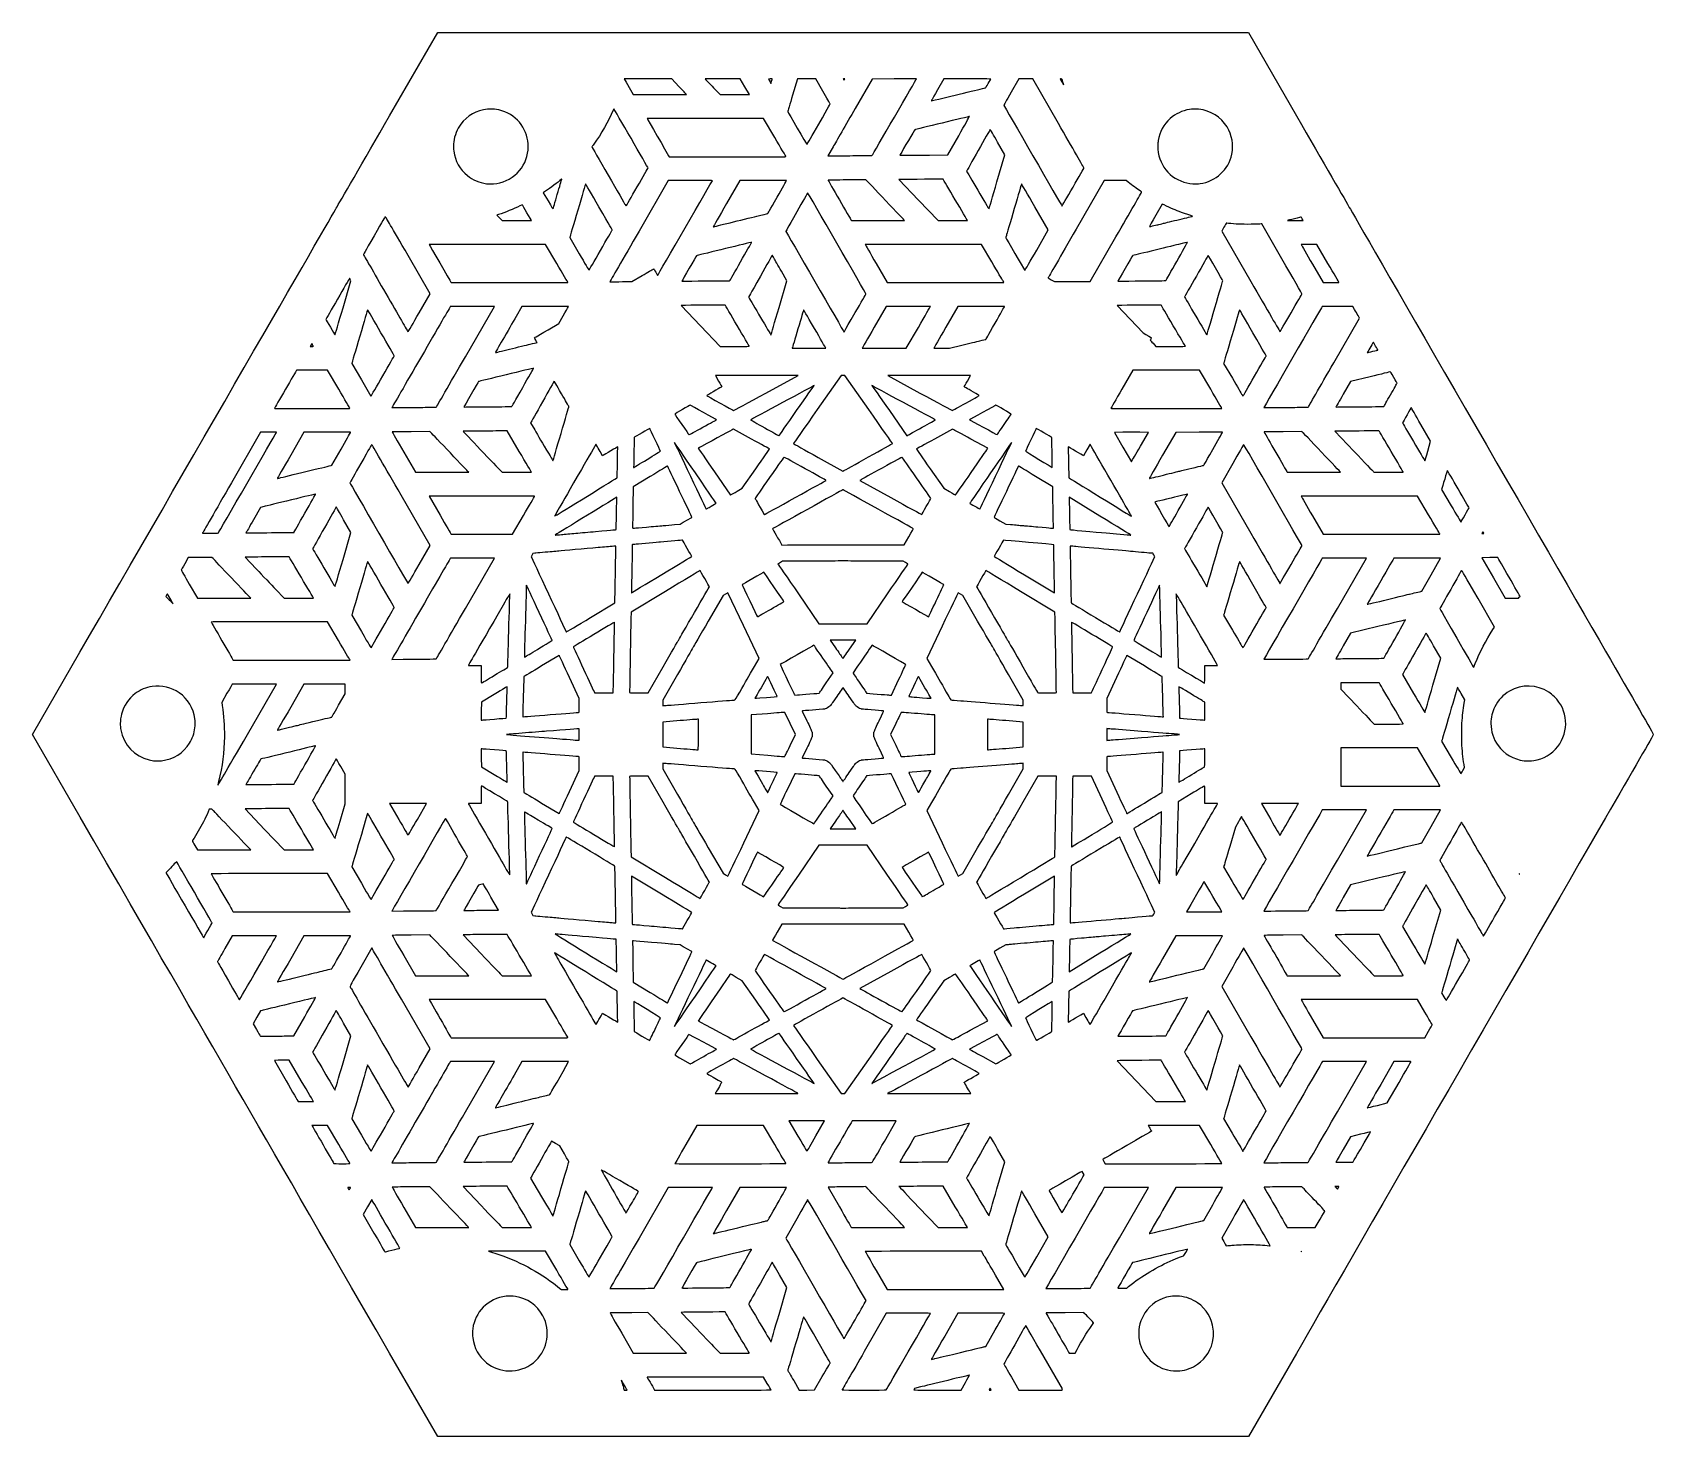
# Model space of a CAD drawing. Extents: x 18 to 192, y 74 to 223.
import ezdxf

# ---------------------------------------------------------------- set-up
doc = ezdxf.new("R2010")
doc.units = 0
doc.layers.add('Layer_1', color=7, linetype='CONTINUOUS')

msp = doc.modelspace()

# ---------------------------------------------------------------- linework, layer by layer
at = {"layer": 'Layer_1', "color": 7}
for points in [[(56.576275, 214.565195), (61.718255, 223.472835), (105.00472, 223.468835), (148.29116, 223.464835), (153.43077, 214.560725)], [(87.472905, 217.706985), (86.710905, 218.505175), (84.174145, 218.505305), (81.637385, 218.505435), (81.676485, 218.437635)], [(94.518215, 217.665835), (94.024135, 218.505445), (92.146725, 218.505445), (90.269325, 218.505445), (90.360225, 218.410245)], [(97.233125, 218.502315), (97.034045, 218.498315), (97.170155, 218.267075), (97.306255, 218.035845), (97.374155, 218.266085)], [(102.84696, 217.198445), (102.09201, 218.505225), (101.11036, 218.505335), (100.12872, 218.505455), (99.617495, 216.773315)], [(105.16201, 218.452525), (105.19001, 218.505425), (105.11211, 218.505425)], [(105.16211, 218.452525), (105.16201, 218.452525)], [(110.48037, 218.502305), (108.12312, 218.498305), (106.30648, 215.351525)], [(118.28097, 218.505435), (115.7774, 218.505435), (115.10832, 217.346635)], [(128.00001, 213.761335), (125.26246, 218.505055), (124.51393, 218.505275), (123.76539, 218.505495), (122.97077, 217.101475)], [(82.160075, 217.598455), (82.604575, 216.827075), (85.453305, 216.826635), (88.302025, 216.826195), (88.268425, 216.867495), (88.268465, 216.867505)], [(91.160685, 217.570635), (91.870205, 216.826275), (93.441235, 216.826275), (95.012265, 216.826275), (94.518215, 217.665835)], [(97.705365, 212.252555), (96.507825, 214.286235), (90.293505, 214.286235)], [(103.93675, 211.246835), (103.38368, 210.288925), (104.56523, 210.299125)], [(114.24016, 210.382335), (116.20009, 210.398635), (117.35672, 212.442035)], [(121.44289, 207.512965), (122.29022, 210.398695), (121.50596, 211.757685)], [(86.381415, 210.289135), (86.437015, 210.193835), (92.674685, 210.193835)], [(98.907645, 210.206235), (98.907605, 210.206445)], [(106.92897, 210.319525), (106.92897, 210.319635)], [(111.12254, 210.440405), (111.07464, 210.355205), (111.67745, 210.360205)], [(114.24018, 210.381905), (114.24016, 210.382335)], [(111.1917, 207.763755), (110.97805, 207.759755), (113.06632, 205.569005), (115.15459, 203.378255), (116.72106, 203.378255)], [(73.030495, 206.368815), (72.996495, 206.346515), (73.509845, 205.474035)], [(88.698275, 207.654485), (86.343415, 207.654485), (83.228715, 202.259225)], [(96.479315, 207.653995), (93.992235, 207.653715), (92.574065, 205.196765)], [(107.5106, 207.670155), (107.4541, 207.734955), (105.43212, 207.717455)], [(135.46631, 207.474955), (135.24189, 207.654955), (134.06932, 207.650955), (132.89674, 207.646955), (129.90216, 202.461115)], [(125.68464, 200.236215), (126.92102, 202.378415), (125.4999, 204.839965)], [(139.29323, 205.048225), (139.10005, 205.140525), (138.40776, 203.941215)], [(68.441375, 203.544445), (68.601895, 203.378645), (70.166925, 203.378645)], [(71.731955, 203.383645), (71.731955, 203.383925)], [(92.933895, 203.153395), (92.933905, 203.152985)], [(105.87207, 203.414425), (105.89567, 203.378425), (108.73873, 203.378425)], [(111.5818, 203.385425), (111.58174, 203.385925)], [(118.28016, 203.397455), (118.28016, 203.397625)], [(145.68339, 202.663065), (145.44942, 202.249535), (148.55664, 196.86739)], [(151.86896, 199.298865), (149.71702, 203.027425), (149.66762, 203.020425)], [(154.14085, 203.386435), (154.14085, 203.386925)], [(74.427175, 198.812515), (73.234785, 200.838655), (67.020865, 200.838925)], [(75.833545, 201.620225), (75.812745, 201.562225), (76.838005, 199.818185)], [(95.218535, 201.019965), (95.239635, 201.060865), (95.159235, 201.042165)], [(120.88914, 198.972995), (119.79071, 200.839195), (113.57543, 200.839195)], [(130.50625, 196.88305), (131.40382, 196.89205), (134.14373, 201.638145)], [(156.78744, 198.812315), (155.61697, 200.839195), (154.76573, 200.839195), (153.9145, 200.839195), (153.9536, 200.770895)], [(59.736135, 193.53097), (60.909945, 195.56432), (58.556315, 199.642425)], [(81.909135, 196.86625), (82.441375, 196.87225), (83.546025, 197.509415)], [(84.998845, 197.863025), (85.201045, 197.511865), (85.224545, 197.549065)], [(98.168535, 194.09075), (99.011415, 196.95914), (98.414855, 197.992475)], [(108.54004, 198.787935), (109.7105, 196.76047), (115.95133, 196.76047), (122.19215, 196.76047), (122.08986, 196.93394)], [(155.12864, 198.732425), (156.26458, 196.76229), (157.11595, 196.7617)], [(51.604875, 194.06645), (52.453965, 196.95947), (52.381565, 197.086075)], [(63.126925, 196.80691), (63.154725, 196.76101), (69.391855, 196.76101)], [(75.624295, 196.77361), (75.624275, 196.77372)], [(81.909195, 196.8659), (81.909135, 196.86625)], [(90.506195, 196.9385), (90.506185, 196.93805)], [(127.24164, 197.052105), (127.57668, 196.85715), (128.59268, 196.86515)], [(130.50625, 196.88225), (130.50625, 196.88305)], [(64.681925, 188.8442), (67.781035, 194.21348), (65.428655, 194.21748)], [(75.642485, 194.11815), (75.699185, 194.22046), (73.209155, 194.22046), (70.719115, 194.22046), (70.098075, 193.14448)], [(87.935135, 194.32172), (87.705935, 194.31272), (89.787535, 192.12902), (91.869145, 189.94533), (93.436675, 189.94533)], [(111.97987, 194.22063), (109.62633, 194.22063), (108.3392, 191.99128)], [(119.76265, 194.22046), (117.27557, 194.22025), (115.99146, 191.99593)], [(134.48995, 194.32212), (134.26301, 194.31312), (135.65434, 192.85389), (137.04568, 191.39466), (137.32879, 191.23109)], [(159.63611, 193.87805), (159.43957, 194.21996), (157.81359, 194.22024), (156.18761, 194.22052), (156.16711, 194.18872)], [(73.530655, 191.72746), (74.659075, 192.37896), (75.122445, 193.1974)], [(152.84705, 193.52377), (152.84706, 193.52297)], [(157.42851, 188.20707), (160.16854, 192.95334), (160.0006, 193.24473)], [(109.40614, 189.74766), (111.76021, 189.74766), (113.04681, 191.97602)], [(48.448625, 189.95176), (48.448625, 189.95139)], [(94.996515, 189.96533), (94.996515, 189.96489)], [(99.587825, 189.78609), (99.574625, 189.74729), (101.37445, 189.74729), (103.17428, 189.74729), (103.14767, 189.79315)], [(115.52864, 189.74743), (116.35935, 189.74743), (117.6994, 190.07249), (117.6994, 190.07235)], [(138.11613, 190.272), (138.42501, 189.94573), (139.99726, 189.94573)], [(141.56323, 189.95633), (141.56322, 189.95589)], [(161.88218, 189.98598), (161.63621, 190.41241), (161.58031, 190.31621)], [(161.58453, 189.42402), (161.58446, 189.4238)], [(51.143845, 185.37808), (49.951455, 187.40397), (48.298655, 187.40419)], [(52.553525, 188.16579), (52.537625, 188.11539), (53.564965, 186.36998), (54.592305, 184.62458), (54.616505, 184.66358)], [(144.26572, 185.36577), (143.06924, 187.39777), (139.51278, 187.40177), (135.95633, 187.40577), (134.78628, 185.37942)], [(145.67335, 188.19072), (145.64805, 188.12292), (146.57999, 186.53977)], [(93.578995, 186.83691), (91.366585, 186.83291), (91.709015, 186.24024)], [(96.774805, 184.96672), (100.22617, 186.83291), (98.008785, 186.83691)], [(107.74236, 183.212), (105.19983, 186.84064), (104.99918, 186.84064), (104.79853, 186.84064), (102.25387, 183.20881)], [(111.98987, 186.83691), (109.77334, 186.83291), (113.22107, 184.96758)], [(118.28873, 186.24024), (118.63125, 186.83291), (116.41883, 186.83691)], [(161.31035, 186.70849), (159.2018, 186.19682), (158.4211, 184.84451)], [(56.861855, 183.46998), (56.825655, 183.40808), (58.024035, 183.41838)], [(60.390125, 183.43868), (60.390175, 183.43815)], [(67.279905, 183.49708), (67.279905, 183.49692)], [(71.659835, 181.82262), (71.633635, 181.77902), (71.898895, 181.32873)], [(109.95504, 183.08356), (111.82868, 180.40938), (111.93519, 180.46748)], [(145.46236, 183.32408), (145.46236, 183.32319)], [(153.51614, 183.43845), (153.51613, 183.43832)], [(44.454415, 180.69124), (44.500215, 180.77234), (43.654645, 180.77234), (42.809075, 180.77234), (39.702185, 175.39065)], [(52.387015, 180.71966), (52.414415, 180.77256), (49.925465, 180.77256), (47.436505, 180.77256), (46.016395, 178.31266)], [(61.035735, 180.69715), (60.887565, 180.85326), (58.872505, 180.83576)], [(70.427065, 178.72426), (69.129235, 180.92805), (68.776065, 180.92105)], [(95.223565, 180.05212), (93.308115, 181.11212), (93.262115, 181.08862)], [(116.78123, 181.06636), (116.69323, 181.11316), (114.77602, 180.05232)], [(134.90129, 180.7698), (133.98987, 180.7658), (134.89591, 179.19644), (135.80195, 177.62708), (135.84775, 177.70768)], [(136.75345, 179.27708), (137.61333, 180.7658), (136.71302, 180.7698)], [(145.4871, 180.69068), (145.5328, 180.77268), (143.04013, 180.76868), (140.54745, 180.76468), (139.13146, 178.312)], [(154.03992, 180.81752), (154.00682, 180.85512), (151.99179, 180.83682)], [(157.76059, 180.88279), (157.53505, 180.87879), (159.56461, 178.74801)], [(167.45309, 178.7702), (167.75772, 179.80873), (166.71996, 181.60612)], [(50.351115, 177.23376), (50.426215, 177.25186), (51.392915, 178.9593)], [(58.088585, 178.65141), (59.332175, 176.49698), (62.183445, 176.49698), (65.034715, 176.49698), (64.991575, 176.5428)], [(78.711855, 179.31481), (78.612455, 179.48685), (78.582755, 179.43475)], [(79.406335, 178.32644), (79.312535, 178.27414), (79.061895, 178.70845)], [(120.39463, 178.96652), (120.46893, 179.07251), (118.6691, 180.04602)], [(131.4151, 179.43478), (131.3853, 179.48688), (131.03552, 178.88117), (130.68574, 178.27545), (130.64384, 178.29715)], [(68.453205, 176.64896), (68.599705, 176.49726), (70.167005, 176.49726)], [(84.073785, 177.88142), (84.073915, 177.88142)], [(93.691135, 174.48136), (94.236695, 174.79653), (95.699095, 176.88362)], [(102.35556, 178.09176), (104.9989, 176.6277), (105.0906, 176.6785)], [(107.73644, 178.14375), (107.73646, 178.14397)], [(114.29927, 176.88369), (115.76177, 174.79629), (116.39106, 174.43311)], [(146.6144, 177.42375), (145.44966, 175.36605), (148.5567, 169.98408)], [(71.729605, 176.50906), (71.729605, 176.5087)], [(84.424315, 176.05505), (82.604565, 174.93585), (82.566865, 172.9118)], [(91.262305, 176.55715), (92.974285, 174.07028), (93.059885, 174.11828)], [(106.93496, 175.71113), (106.79669, 175.63383), (110.09539, 173.80787)], [(127.42318, 173.27171), (127.39318, 174.93598), (125.57467, 176.05513)], [(139.23773, 176.20864), (139.23781, 176.20931)], [(152.3972, 176.58539), (152.4489, 176.49719), (155.29279, 176.49719)], [(161.65552, 176.55726), (161.71692, 176.49726), (163.27702, 176.49726)], [(59.736175, 166.64835), (60.909985, 168.6815), (57.802405, 174.06447)], [(72.046265, 173.90914), (72.071265, 173.95674), (66.434985, 173.95674), (60.798695, 173.95674), (61.969565, 171.92869)], [(132.44149, 171.83052), (129.15007, 173.85586), (129.15907, 173.4865)], [(167.52847, 171.95298), (166.35218, 173.94971), (160.13333, 173.95371), (153.91448, 173.95771), (153.95358, 173.88931)], [(168.95555, 174.75926), (168.92815, 174.67966), (169.95504, 172.93543)], [(43.169395, 172.84285), (42.807885, 172.75535), (42.041425, 171.42637)], [(51.604865, 167.18411), (52.453935, 170.07699), (51.670285, 171.43489)], [(66.437565, 169.87873), (69.721095, 169.87873), (70.871145, 171.87011), (70.871175, 171.87015)], [(155.12863, 171.85081), (156.26457, 169.88071), (162.50558, 169.88014), (168.74657, 169.87958), (168.72567, 169.91838), (168.72567, 169.91746)], [(41.254785, 170.06563), (41.234585, 170.03393), (41.394955, 170.03393)], [(74.314325, 169.83371), (74.250825, 169.79371), (74.307225, 169.80071)], [(74.935175, 169.85721), (74.935175, 169.85738)], [(87.007235, 170.91643), (87.599905, 170.96773), (87.938565, 171.16151)], [(121.75903, 171.33234), (122.38373, 170.97257), (122.88468, 170.92777)], [(127.41226, 170.52981), (127.47366, 170.52781), (127.46348, 171.06769)], [(135.73934, 169.79921), (135.73878, 169.79958)], [(173.26154, 170.03742), (173.21844, 169.96332), (173.32455, 169.96332)], [(173.43067, 169.97232), (173.43074, 169.97216)], [(98.406675, 168.84947), (98.474875, 168.73209), (99.069885, 168.74109)], [(109.14641, 168.75015), (111.53004, 168.74315), (112.02746, 169.60365)], [(37.735195, 167.28078), (37.612165, 167.41212), (36.347095, 167.40022), (35.082025, 167.38832), (34.702975, 166.73215)], [(41.393865, 167.43967), (41.147715, 167.43067), (42.346365, 166.17366)], [(64.681985, 161.96242), (67.781095, 167.33169), (65.428685, 167.33569)], [(72.077085, 167.85954), (71.893075, 167.84334), (71.795875, 167.67426)], [(101.74234, 167.01506), (98.556325, 166.99996), (98.307705, 166.85543)], [(111.69127, 166.85514), (111.44096, 166.99996), (108.25521, 167.01506)], [(127.55098, 166.24806), (127.55134, 166.24808)], [(157.79994, 161.96952), (160.89616, 167.33174), (158.54563, 167.33574)], [(166.75408, 163.79223), (166.81548, 163.80403), (167.81396, 165.56789), (168.81244, 167.33174), (166.32787, 167.33574)], [(174.07638, 167.38365), (173.23327, 167.37365), (174.4776, 165.21818), (175.72193, 163.0627), (176.42805, 163.0627), (177.13417, 163.0627), (177.22272, 163.15096)], [(35.186385, 164.5582), (36.049375, 163.06326), (38.900655, 163.06326), (41.751935, 163.06326), (41.680345, 163.13726)], [(124.36969, 165.56538), (127.59078, 163.62682), (127.59378, 163.68012)], [(32.767555, 163.37854), (32.689355, 163.24071), (33.032665, 162.89442)], [(44.426955, 163.99034), (45.308895, 163.06404), (46.878765, 163.06366)], [(48.448625, 163.06866), (48.448625, 163.06846)], [(86.040585, 163.78438), (82.364635, 161.57164), (82.360635, 161.36843)], [(95.548655, 155.76987), (96.044925, 156.62572), (94.378765, 160.12532), (92.712605, 163.62493), (92.454845, 163.47631), (92.197095, 163.32769), (90.618165, 160.61278)], [(100.24346, 163.50694), (102.43068, 160.32701), (104.9989, 160.32687), (107.56712, 160.32673), (109.75402, 163.50597), (109.75402, 163.50607)], [(119.37961, 160.61274), (117.80068, 163.32765), (117.54346, 163.47596), (117.28624, 163.62428), (117.26144, 163.57298)], [(127.63733, 161.36884), (127.63333, 161.57245), (123.95738, 163.78497)], [(163.1535, 162.92328), (163.15352, 162.92292)], [(174.40487, 159.71365), (174.57224, 159.97213), (172.8204, 163.00658)], [(52.553535, 161.28408), (52.537635, 161.23368), (53.564695, 159.48876)], [(78.048545, 161.00334), (80.629015, 162.55595), (80.639315, 162.68609)], [(145.67331, 161.30894), (145.64801, 161.24104), (146.57998, 159.65799)], [(51.115625, 158.54471), (49.951455, 160.52268), (43.737525, 160.52292)], [(115.59476, 160.07365), (113.95291, 156.62558), (114.44916, 155.76976)], [(162.12897, 160.02445), (159.20213, 159.31473), (158.42127, 157.96239)], [(105.68758, 157.5986), (106.35919, 158.57579), (104.99899, 158.57579), (103.6388, 158.57579), (104.20472, 157.75382)], [(168.00437, 153.76433), (168.84762, 156.63634), (168.07491, 157.9765)], [(23.534385, 139.67018), (18.436475, 148.49991), (23.506035, 157.28084)], [(39.849555, 156.48391), (39.883555, 156.43101), (46.120755, 156.43101), (52.357955, 156.43101), (52.318855, 156.49891), (52.318875, 156.49883)], [(56.861855, 156.58817), (56.825655, 156.52627), (58.031095, 156.53657)], [(60.397075, 156.55677), (60.397105, 156.55633)], [(65.676775, 155.86651), (66.369735, 155.86651), (66.369735, 154.92661)], [(70.969955, 156.78999), (70.969955, 156.74229), (71.149875, 156.85201)], [(74.711155, 156.90689), (74.688055, 156.95229), (72.811335, 155.82314)], [(137.18596, 155.82408), (135.31014, 156.95294), (135.28684, 156.90714)], [(143.62807, 154.92811), (143.62807, 155.8665), (144.32102, 155.8665)], [(153.51777, 156.55682), (153.51777, 156.55635)], [(76.759045, 150.86514), (76.840145, 150.87414), (76.840145, 151.60694), (76.840145, 152.33974), (75.787185, 154.60064)], [(83.213255, 152.96311), (84.208045, 152.96711), (85.787365, 155.72398)], [(87.322515, 154.90598), (85.758375, 152.17449), (85.758375, 151.87513), (85.758375, 151.57578), (85.825375, 151.58378)], [(103.21141, 154.00305), (103.94442, 155.06765), (103.87012, 155.17427)], [(110.07185, 152.70808), (110.16355, 152.70708), (110.93262, 154.32344)], [(124.2394, 151.87558), (124.2394, 152.17445), (122.67526, 154.90594)], [(134.21059, 154.60037), (133.15767, 152.33942), (133.15767, 151.60529)], [(164.8115, 155.00425), (164.7506, 154.89399), (165.93194, 152.8861)], [(39.213775, 152.90079), (38.654415, 151.93134), (38.703915, 151.60962)], [(41.394625, 148.50752), (44.498385, 153.88386), (42.145665, 153.88786)], [(51.130755, 151.61524), (51.835285, 152.86026), (51.835285, 153.3756), (51.835285, 153.89094), (49.635885, 153.89094), (47.436475, 153.89094), (46.016385, 151.43095)], [(67.752615, 152.77876), (66.376785, 151.95066), (66.372785, 150.99324), (66.368785, 150.03582), (66.449985, 150.04482)], [(78.454145, 152.99842), (78.475745, 152.95962), (79.471235, 152.95962), (80.466725, 152.95962), (80.467275, 153.00552), (80.467285, 153.00548)], [(99.814135, 152.75451), (99.839935, 152.69761), (100.14753, 152.72211)], [(127.78559, 152.9702), (127.78542, 152.9702)], [(129.53049, 153.00546), (129.53106, 152.95956), (130.52654, 152.95956), (131.52203, 152.95956), (131.54363, 152.99836), (131.54364, 152.9984)], [(158.23635, 154.00473), (158.16205, 154.0038), (158.16605, 153.66749), (158.17005, 153.33119), (159.86333, 151.55435)], [(171.34474, 151.85405), (171.40324, 152.20903), (171.01645, 152.8794)], [(73.743515, 150.62411), (73.743805, 150.62387)], [(86.252235, 151.61958), (86.252295, 151.61916)], [(96.937895, 150.72136), (95.184595, 150.58279), (95.184595, 148.50058), (95.184595, 146.41836), (96.959065, 146.27566)], [(99.350505, 147.31866), (99.913085, 148.50047), (99.350025, 149.68227), (98.786975, 150.86408), (98.739075, 150.86208)], [(100.68447, 151.01513), (100.64567, 151.00513), (101.14009, 149.96796)], [(143.62807, 150.99078), (143.62807, 151.94296), (143.59007, 151.96796)], [(143.59636, 150.04015), (143.62806, 150.03815), (143.62807, 150.99078)], [(67.786515, 150.15263), (67.787305, 150.15221)], [(87.610445, 149.98024), (85.758365, 149.83442), (85.758365, 148.50088), (85.758365, 147.16735), (87.631615, 147.01726)], [(89.554295, 148.50204), (89.554295, 150.1405), (89.508395, 150.1335)], [(110.6438, 149.67528), (110.08475, 148.50054), (110.63033, 147.354)], [(114.77748, 146.41202), (114.81318, 146.41202), (114.81318, 148.5005), (114.81318, 150.58894), (114.77438, 150.58908)], [(120.50349, 150.13262), (120.44349, 150.14062), (120.44349, 148.50053), (120.44349, 146.86043), (120.50349, 146.86843)], [(122.40143, 147.02126), (124.2394, 147.1662), (124.2394, 148.5005), (124.2394, 149.83477), (122.40143, 149.97971)], [(133.27404, 149.11663), (133.15763, 149.12563), (133.15763, 148.50058), (133.15763, 147.87552), (133.27404, 147.88452)], [(139.16474, 150.39302), (139.20994, 150.39102), (139.20226, 150.60657)], [(161.63497, 149.69638), (161.71327, 149.61528), (163.27538, 149.61528)], [(164.8375, 149.62848), (164.83707, 149.62846)], [(41.394575, 148.50797), (41.394625, 148.50752)], [(76.773145, 147.88155), (76.840145, 147.87955), (76.840175, 148.5005)], [(89.554255, 148.50249), (89.554295, 148.50204)], [(99.350465, 147.3188), (99.350505, 147.31866)], [(133.83496, 147.92882), (133.83496, 147.9287)], [(168.94893, 147.85717), (168.92723, 147.79947), (169.95447, 146.05446)], [(32.234425, 145.69985), (32.234955, 145.69977)], [(66.450755, 146.95657), (66.369555, 146.96557), (66.373555, 146.00815), (66.377555, 145.05072), (67.753385, 144.22262)], [(75.787215, 142.40064), (76.840175, 144.66161), (76.840175, 145.39434), (76.840175, 146.12706), (76.759075, 146.13606)], [(101.14009, 147.03285), (100.64567, 145.99569), (100.68447, 145.98569)], [(133.24583, 146.13629), (133.15763, 146.12729), (133.15763, 145.3942), (133.15763, 144.66111), (134.232, 142.35474)], [(143.62803, 146.0126), (143.62803, 146.96439), (143.55393, 146.95639)], [(167.52837, 145.07147), (166.352, 147.06819), (162.25726, 147.07219), (158.16252, 147.07619), (158.16252, 145.03711), (158.16252, 142.99803), (163.45455, 142.99803), (168.74657, 142.99803), (168.72567, 143.03594)], [(51.296425, 139.25441), (51.837065, 141.09926), (51.836065, 142.68354), (51.835065, 144.26782), (51.359175, 145.09202)], [(69.093575, 145.09207), (69.092785, 145.09165)], [(80.467295, 143.99557), (80.466745, 144.04147), (79.471255, 144.04147), (78.475765, 144.04147), (78.454165, 144.00267)], [(85.787775, 141.27654), (84.207945, 144.03435), (83.216545, 144.03835)], [(85.825425, 145.41768), (85.758425, 145.42568), (85.758425, 145.12632), (85.758425, 144.82697), (87.322575, 142.09548)], [(95.640795, 144.63077), (95.595995, 144.62677), (95.754955, 144.3516)], [(99.886755, 144.29836), (99.840455, 144.30136), (99.064845, 142.67293)], [(122.67519, 142.09514), (124.23936, 144.82672), (124.23936, 145.12599), (124.23936, 145.42527), (124.17236, 145.41727)], [(127.78472, 143.85796), (127.78872, 144.03435), (126.78946, 144.03435), (125.79021, 144.03435), (124.21037, 141.27654)], [(132.65964, 141.61079), (131.52795, 144.04143), (130.5311, 144.04143), (129.53426, 144.04143), (129.52526, 143.68512)], [(142.23811, 144.21773), (142.23813, 144.21742)], [(171.18449, 144.63815), (171.37242, 144.96563), (171.32262, 145.28313)], [(66.369715, 142.07442), (66.369715, 141.13452), (65.676755, 141.13452)], [(75.787295, 142.40089), (75.787215, 142.40064)], [(97.468615, 143.36568), (97.468635, 143.36591)], [(103.85052, 141.79855), (103.94392, 141.93409), (103.21117, 142.99832)], [(142.19401, 142.16141), (140.80676, 141.32646), (140.79976, 141.26926)], [(144.32102, 141.13454), (143.62807, 141.13454), (143.62807, 142.07444)], [(37.736005, 140.39823), (37.613765, 140.52874), (37.471055, 140.52474), (37.328335, 140.52074), (37.203895, 140.23851)], [(41.401005, 140.55802), (41.147885, 140.54902), (43.228395, 138.36573), (45.308895, 136.18245), (46.878765, 136.18204)], [(57.567055, 141.13147), (56.581925, 141.12747), (57.561795, 139.43003)], [(59.544195, 139.4342), (60.521755, 141.12747), (59.536965, 141.13147)], [(72.811445, 141.17831), (74.688175, 140.04915), (74.711275, 140.09455)], [(94.403115, 136.92684), (96.044905, 140.37537), (95.548645, 141.23119)], [(102.82715, 140.31176), (102.82718, 140.3122)], [(114.44914, 141.23101), (113.95289, 140.37519), (115.59474, 136.92712)], [(137.18636, 141.17654), (137.18635, 141.17683)], [(151.66018, 141.13111), (149.69703, 141.12711), (150.68029, 139.4235)], [(157.79997, 135.08786), (160.89613, 140.45008), (158.54562, 140.45408)], [(166.75408, 136.91055), (166.81548, 136.92245), (167.81396, 138.6863), (168.81244, 140.45016), (166.32808, 140.45416)], [(51.296555, 139.25441), (51.296425, 139.25441)], [(104.19979, 139.24008), (103.6388, 138.42517), (104.99899, 138.42517), (106.35918, 138.42517), (105.68374, 139.4067)], [(147.23319, 139.17633), (146.90922, 138.61569), (146.29938, 136.54135)], [(152.65846, 139.43183), (152.65846, 139.4322)], [(94.403175, 136.92721), (94.403115, 136.92684)], [(131.5999, 137.81653), (131.60012, 137.81653)], [(35.786795, 136.63665), (36.049035, 136.18157), (38.900505, 136.18157), (41.751965, 136.18157), (41.680255, 136.25558)], [(48.448625, 136.18704), (48.448625, 136.18678)], [(82.360435, 135.63302), (82.364435, 135.42982), (86.040375, 133.21707)], [(90.617995, 136.38907), (92.196705, 133.67455), (92.452445, 133.5265), (92.708185, 133.37845), (92.734785, 133.42855)], [(109.75409, 133.49497), (107.56712, 136.67415), (104.9989, 136.67415), (102.43068, 136.67415), (100.24492, 133.49629)], [(117.26142, 133.4278), (117.28622, 133.3765), (117.54344, 133.52482), (117.80066, 133.67313), (119.37964, 136.38827)], [(162.19467, 135.8092), (162.19465, 135.80845)], [(51.115625, 131.66297), (49.951455, 133.641), (43.737525, 133.64125)], [(52.553525, 134.40234), (52.537525, 134.35174), (53.564595, 132.60693)], [(85.624345, 131.43933), (82.407015, 133.3746), (82.404015, 133.314)], [(127.59421, 133.32085), (127.59121, 133.37415), (124.36682, 131.43372)], [(141.30044, 134.69277), (141.30069, 134.6928)], [(145.66857, 134.41331), (145.64757, 134.35961), (146.55881, 132.8117)], [(177.24043, 133.63064), (177.24053, 133.63094)], [(90.233875, 131.85378), (90.234115, 131.85335)], [(123.94183, 133.20614), (123.94148, 133.20614)], [(162.12871, 133.14247), (159.20163, 132.43228), (158.42102, 131.08037)], [(68.100675, 129.74526), (68.201785, 129.75426), (67.400945, 131.1412)], [(98.308275, 130.14535), (98.557465, 130.00048), (101.53124, 129.99148)], [(108.26227, 129.98685), (111.44096, 130.00105), (111.69003, 130.14558)], [(168.0044, 126.88267), (168.84762, 129.75443), (168.07495, 131.09484)], [(39.849515, 129.60223), (39.883615, 129.54933), (46.120815, 129.54933), (52.358015, 129.54933), (52.318915, 129.61713), (52.318875, 129.61711)], [(56.846795, 129.67935), (56.827695, 129.64415), (58.053305, 129.65455)], [(66.489675, 129.72805), (66.489675, 129.72746)], [(71.795955, 129.32684), (71.893155, 129.15775), (72.077165, 129.14155)], [(87.819175, 127.75878), (87.868775, 127.75678), (88.366575, 128.61982)], [(100.85124, 128.25055), (98.467465, 128.25755), (97.970295, 127.39705)], [(112.02746, 127.39705), (111.53004, 128.25755), (109.14641, 128.25055)], [(129.24946, 128.50017), (129.24878, 128.37538), (129.31578, 128.38438)], [(132.0357, 128.62541), (132.03579, 128.62498)], [(141.72578, 129.63137), (141.67908, 129.54927), (143.5723, 129.54927)], [(153.54592, 129.67485), (153.54592, 129.67466)], [(164.81149, 128.12282), (164.75059, 128.01254), (165.9319, 126.00467)], [(44.473175, 126.96144), (44.498175, 127.00934), (42.140085, 127.00534), (39.781985, 127.00134), (38.999015, 125.64667)], [(52.387025, 126.95636), (52.414425, 127.00926), (49.925525, 127.00926), (47.436615, 127.00926), (46.016455, 124.54924)], [(61.035735, 126.93355), (60.887565, 127.0896), (58.872305, 127.0721)], [(64.671635, 127.11908), (64.419915, 127.11508), (66.363245, 125.07602)], [(123.28593, 127.85548), (123.28551, 127.8555)], [(135.73499, 127.20147), (135.73553, 127.2015)], [(145.48803, 126.92713), (145.53473, 127.00933), (143.0412, 127.00533), (140.54766, 127.00133), (139.13775, 124.56011)], [(154.03255, 127.06096), (154.00675, 127.09126), (151.9916, 127.07316)], [(54.717155, 125.64484), (54.669355, 125.72674), (53.504785, 123.66941)], [(58.088475, 124.88795), (59.332205, 122.73365), (62.183555, 122.73365), (65.034905, 122.73365), (64.984685, 122.78653)], [(87.938565, 125.83947), (87.599905, 126.03325), (87.007235, 126.08455)], [(122.64489, 126.05234), (122.38383, 126.02854), (121.75913, 125.66879)], [(129.15853, 123.51454), (129.14953, 123.14519), (132.44357, 125.17231)], [(143.45934, 123.46621), (143.53754, 123.48231), (144.48943, 125.1636)], [(42.500735, 123.5389), (42.500785, 123.53978)], [(80.838835, 123.51348), (80.838965, 123.5135)], [(82.564755, 124.26346), (82.604555, 122.06539), (84.424245, 120.94603)], [(110.09493, 123.19297), (106.79573, 121.36684), (106.89921, 121.30974)], [(146.61433, 123.66029), (145.44953, 121.60248), (148.55661, 116.22058)], [(68.453135, 122.88527), (68.599705, 122.73358), (70.167005, 122.73358)], [(95.699215, 120.1174), (94.236835, 122.20443), (93.607195, 122.56775)], [(116.39109, 122.56781), (115.76184, 122.20464), (114.30763, 120.12916)], [(140.65061, 122.78687), (140.65063, 122.78776)], [(152.40086, 122.81507), (152.44956, 122.73397), (155.2931, 122.73397)], [(158.13194, 122.74737), (158.13194, 122.74723)], [(161.64837, 122.80074), (161.71637, 122.73374), (163.27671, 122.73374)], [(164.83703, 122.74694), (164.83707, 122.74704)], [(59.743315, 112.89569), (60.910005, 114.91814), (57.837485, 120.24053)], [(74.427175, 118.1666), (73.234785, 120.19294), (67.015445, 120.19326), (60.796105, 120.19358), (60.836705, 120.12658)], [(125.56066, 120.93643), (125.56062, 120.93628)], [(167.13965, 118.84833), (166.35189, 120.18651), (160.13231, 120.19051), (153.91272, 120.19451), (153.95572, 120.12041)], [(168.94902, 120.9757), (168.92732, 120.9182), (169.17171, 120.50081)], [(42.979395, 119.03357), (42.808895, 118.99287), (42.409975, 118.30199), (42.011055, 117.61111), (42.367005, 116.9938)], [(45.668735, 116.3081), (46.367235, 116.3171), (47.521045, 118.35623)], [(79.277585, 118.66641), (79.312685, 118.72671), (79.406385, 118.67451)], [(118.59097, 116.91258), (120.46893, 117.92843), (120.39473, 118.03442)], [(130.64398, 118.7039), (130.68598, 118.7256), (130.93627, 118.29189)], [(155.13164, 118.08188), (156.26458, 116.11745), (161.70196, 116.12045), (167.13933, 116.12345), (167.53337, 116.80447)], [(42.751795, 116.32869), (42.780695, 116.28089), (43.875495, 116.28989)], [(45.668785, 116.30799), (45.668735, 116.3081)], [(51.604885, 113.42076), (52.453975, 116.31364), (51.670215, 117.67155)], [(63.126905, 116.16135), (63.154705, 116.11545), (69.391835, 116.11545)], [(134.40014, 116.35184), (134.35434, 116.27074), (134.54972, 116.27074)], [(44.663305, 113.70556), (44.271715, 113.69506), (45.521765, 111.52901)], [(47.153585, 111.50988), (45.858555, 113.70956), (45.456725, 113.71256)], [(64.682165, 108.19922), (67.781345, 113.56849), (65.428815, 113.57249)], [(75.654435, 113.49435), (75.699835, 113.57545), (73.209635, 113.57545), (70.719445, 113.57545), (69.886525, 112.13259)], [(87.850395, 113.79979), (88.672345, 113.32559), (88.716545, 113.34819)], [(102.25295, 113.79391), (104.79865, 110.16064), (104.99917, 110.16064), (105.19968, 110.16064), (107.74227, 113.78921)], [(119.91797, 114.10236), (121.32522, 113.32395), (121.38182, 113.35775)], [(134.54631, 113.67671), (134.26283, 113.66771), (136.34438, 111.48402), (138.42594, 109.30032), (139.99805, 109.30032), (141.57015, 109.30032), (141.54236, 109.34572)], [(157.80005, 108.20645), (160.8963, 113.56867), (158.54571, 113.57267)], [(164.74403, 113.57212), (163.83042, 113.56812), (162.42827, 111.14101)], [(162.07432, 108.89785), (163.11451, 109.14995), (164.38149, 111.34414)], [(46.792095, 109.3312), (46.812395, 109.2995), (47.630515, 109.2995)], [(48.448635, 109.3045), (48.448625, 109.30502)], [(91.429325, 110.27706), (91.361025, 110.16064), (95.795195, 110.16088)], [(109.83901, 110.20186), (109.76851, 110.16126), (114.20267, 110.16095), (118.63683, 110.16064), (118.56853, 110.27706), (118.56848, 110.27706)], [(52.553505, 107.52054), (52.537505, 107.46984), (53.564635, 105.72516)], [(145.67327, 107.54545), (145.64787, 107.47735), (146.55895, 105.92973)], [(162.0743, 108.89757), (162.07432, 108.89785)], [(51.143845, 104.73311), (49.951455, 106.75932), (49.114035, 106.75958), (48.276605, 106.75983), (48.311305, 106.69983)], [(97.705195, 104.72639), (96.507495, 106.76039), (92.951375, 106.75639), (89.395255, 106.75239), (88.218885, 104.71494)], [(100.17479, 107.25066), (99.226355, 107.24666), (100.18647, 105.61393)], [(102.11256, 105.64236), (103.0387, 107.24666), (102.08096, 107.25066)], [(109.4158, 105.04097), (110.68916, 107.24676), (108.33847, 107.25076)], [(144.2655, 104.72084), (143.06896, 106.75284), (140.3358, 106.75684)], [(160.25911, 105.80754), (159.20187, 105.55079), (158.42114, 104.19872)], [(75.241025, 103.72613), (74.755535, 104.56575), (74.313165, 104.82202), (73.870785, 105.0783), (73.848085, 105.0408)], [(121.44293, 99.98672), (122.29022, 102.87244), (121.50581, 104.23129)], [(147.58962, 104.1796), (147.70922, 103.97709), (147.74842, 104.04559)], [(60.431945, 102.79327), (60.431945, 102.79279)], [(98.907605, 102.67945), (98.907605, 102.68025)], [(106.99848, 102.79322), (106.99848, 102.79279)], [(111.12, 102.90948), (111.0695, 102.81968), (111.35737, 102.82868)], [(113.91713, 102.85328), (113.91713, 102.85288)], [(132.86438, 102.89055), (132.99238, 102.6683), (139.22745, 102.6683)], [(145.46229, 102.6789), (145.46229, 102.67825)], [(159.45369, 102.84505), (159.45369, 102.84488)], [(71.659925, 101.17784), (71.633625, 101.13424), (72.347205, 99.92197)], [(130.71988, 101.43411), (130.74448, 101.48091), (130.63832, 101.66391), (130.53217, 101.84692), (130.2958, 101.71055)], [(52.258335, 100.12789), (52.102785, 100.12789), (52.122585, 100.09619)], [(52.342085, 99.99144), (52.341985, 99.99136)], [(54.725285, 98.74921), (54.669385, 98.84531), (54.217815, 98.0475), (53.766245, 97.24969), (54.912365, 95.2632)], [(61.028675, 100.05926), (60.887565, 100.20808), (58.872285, 100.19058)], [(64.685725, 100.23769), (64.419885, 100.23369), (66.356275, 98.20169)], [(88.698415, 100.12765), (86.343735, 100.12765), (83.228845, 94.73211)], [(96.479315, 100.12779), (93.992235, 100.12744), (92.574065, 97.67029)], [(103.69991, 100.17156), (103.40063, 100.16256), (104.6231, 98.04526)], [(107.49122, 100.16266), (107.44352, 100.21606), (107.20194, 100.20706)], [(116.98711, 98.07463), (115.6906, 100.27597), (115.27658, 100.27197)], [(134.51714, 94.75839), (137.61348, 100.12061), (135.26262, 100.12461)], [(145.48804, 100.04551), (145.53474, 100.12771), (143.04128, 100.12371), (140.5478, 100.11971), (139.13786, 97.67848)], [(154.10558, 100.10123), (154.00678, 100.20755), (151.9915, 100.19025)], [(157.88595, 100.09311), (157.88602, 100.09335)], [(58.088365, 98.00645), (59.332075, 95.85219), (62.183485, 95.85219), (65.034905, 95.85219), (64.984605, 95.90509), (64.984625, 95.90512)], [(113.06571, 98.04262), (115.15398, 95.85187), (116.71925, 95.85187)], [(125.68478, 92.70941), (126.92091, 94.85141), (125.49975, 97.31316)], [(143.45935, 96.58458), (143.53755, 96.60068), (144.48944, 98.28197)], [(68.446295, 96.01094), (68.599925, 95.85219), (70.167115, 95.85219)], [(93.780565, 95.83126), (93.780565, 95.83082)], [(100.05311, 96.77258), (98.893305, 94.7228), (98.938905, 94.6418)], [(105.8706, 95.88979), (105.8956, 95.85159), (108.73866, 95.85159)], [(111.58173, 95.85859), (111.58175, 95.85972)], [(118.28407, 95.86247), (118.28407, 95.86272)], [(140.65061, 95.90517), (140.65064, 95.90612)], [(146.61437, 96.77813), (145.44943, 94.72003), (145.6623, 94.35102)], [(152.40093, 95.9332), (152.44963, 95.852), (153.9454, 95.856), (155.44118, 95.86), (155.9432, 96.72702)], [(75.838605, 94.10721), (75.813205, 94.03461), (76.838205, 92.29093)], [(145.90109, 93.93898), (145.92699, 93.89598), (146.0934, 93.91388)], [(146.50675, 93.95328), (146.50675, 93.95357)], [(74.427175, 91.28494), (73.234785, 93.31128), (70.179735, 93.31081), (67.124675, 93.31035), (67.463345, 93.21155)], [(120.08728, 92.80749), (119.7906, 93.31196), (113.57539, 93.31196)], [(98.168575, 86.56344), (99.011345, 89.43163), (98.230405, 90.78584)], [(108.53996, 91.26051), (109.71034, 89.23388), (115.95068, 89.23388), (122.19103, 89.23388), (121.2875, 90.76844)], [(74.850515, 89.27785), (74.899915, 89.23505), (75.264445, 89.23447)], [(83.013795, 89.34753), (83.013795, 89.34791)], [(90.569325, 89.41107), (90.569325, 89.41058)], [(129.58043, 89.34886), (129.58043, 89.34808)], [(134.40013, 89.47021), (134.35443, 89.38911), (134.82498, 89.38926), (135.29552, 89.38942), (135.50013, 89.55313), (135.50007, 89.55312)], [(84.330865, 86.59322), (84.164655, 86.76777), (82.439165, 86.75187)], [(87.998285, 86.79503), (87.705235, 86.78603), (89.379665, 85.02919)], [(111.98156, 86.69384), (109.62668, 86.69384), (107.27047, 82.61358)], [(119.76265, 86.69372), (117.27557, 86.69348), (115.85741, 84.23647)], [(130.80447, 86.68479), (130.73027, 86.76699), (128.70899, 86.74979)], [(120.14216, 83.13403), (120.25708, 83.15703), (121.25341, 84.91726)], [(81.369845, 84.55852), (82.604565, 82.41892), (85.453675, 82.41857), (88.302775, 82.41822), (88.275875, 82.44902), (88.275895, 82.449)], [(153.41935, 82.41423), (148.29179, 73.52829), (105.00557, 73.52772), (61.719345, 73.52716), (56.577075, 82.4348), (56.577075, 82.43581)], [(91.462085, 82.8455), (91.870075, 82.41864), (93.437135, 82.41864)], [(94.996825, 82.43784), (94.996825, 82.4374)], [(128.41339, 78.553), (128.42799, 78.6107), (126.47126, 82.00257)], [(129.08937, 82.54876), (129.16587, 82.41823), (129.4885, 82.41823), (129.81113, 82.41823), (130.02185, 82.83094)], [(69.664695, 80.54195), (69.664675, 80.54152)], [(96.907925, 79.19856), (96.507505, 79.87821), (90.293345, 79.87821)], [(99.735565, 79.50062), (100.32731, 78.49509), (101.1454, 78.49909), (101.96348, 78.50309), (102.7872, 79.9276)], [(122.98212, 79.87377), (123.77804, 78.49533), (126.08838, 78.49533), (128.39871, 78.49533), (128.41339, 78.553)], [(81.567825, 78.68225), (81.615925, 78.49528), (81.775935, 78.49528), (81.935945, 78.49528), (81.889245, 78.57742)], [(84.837105, 78.55485), (84.872105, 78.49485), (91.094945, 78.49485)], [(97.313075, 78.50665), (97.313045, 78.50712)], [(109.61685, 78.51331), (109.61685, 78.51296)], [(113.2756, 78.82222), (112.64818, 78.67052), (112.60188, 78.59352)], [(115.08685, 78.49532), (117.61828, 78.49532), (118.06602, 79.28615)], [(120.64883, 78.59057), (120.59633, 78.49527), (120.71865, 78.49527)]]:
    msp.add_lwpolyline(points, dxfattribs=at)
for points in [[(97.437155, 218.501245)], [(128.48717, 218.153865)], [(114.84317, 216.260685)], [(102.4026, 213.671345)], [(67.675015, 207.308105)], [(74.491295, 206.172465)], [(83.015825, 206.970865)], [(121.44289, 207.512965)], [(129.56465, 206.957265)], [(143.12708, 207.328505)], [(138.06825, 202.807395)], [(79.105245, 200.197515)], [(125.68462, 200.236185)], [(137.05916, 196.938)], [(157.96262, 196.7733)], [(51.604915, 194.06645)], [(98.168525, 194.09079)], [(144.71458, 194.05105)], [(59.736095, 193.53096)], [(106.30517, 193.54957)], [(69.393085, 189.64832)], [(55.857955, 186.81183)], [(148.95276, 186.77695)], [(96.774805, 184.96671)], [(118.12444, 183.89293)], [(52.340795, 183.33219)], [(100.04475, 183.08507)], [(160.41009, 183.49897)], [(74.886895, 180.6372)], [(90.024365, 181.31547)], [(113.45532, 181.30843)], [(122.21446, 181.60809)], [(127.32836, 178.60717)], [(136.75344, 179.27704)], [(167.45312, 178.77022)], [(47.220955, 176.47576)], [(118.67997, 176.47571)], [(121.28958, 176.08414)], [(158.13197, 176.51069)], [(164.83711, 176.51056)], [(77.708065, 173.9639)], [(93.691085, 174.48142)], [(99.908255, 173.80882)], [(90.905745, 172.87233)], [(113.89757, 172.84219)], [(135.14803, 172.96566)], [(140.81079, 172.42724)], [(171.42697, 171.94141)], [(38.290685, 170.0178)], [(43.961275, 170.05553)], [(82.739685, 170.54198)], [(102.31072, 168.75009)], [(51.604865, 167.18411)], [(59.736175, 166.64835)], [(144.71459, 167.16881)], [(152.84696, 166.64035)], [(85.652585, 165.57871)], [(114.95477, 162.7739)], [(33.430505, 162.51636)], [(97.318925, 161.89831)], [(55.849955, 159.91606)], [(78.048495, 161.00343)], [(134.58157, 159.51775)], [(148.9528, 159.89528)], [(72.639495, 157.74918)], [(105.68758, 157.5986)], [(139.02786, 156.79631)], [(160.42029, 156.6161)], [(172.51765, 156.07111)], [(67.794465, 154.83223)], [(143.62811, 154.92806)], [(96.826545, 152.4578)], [(101.45701, 152.82623)], [(114.39942, 152.37747)], [(168.00433, 153.76427)], [(124.23941, 151.8756)], [(46.261395, 149.36138)], [(113.05235, 146.27847)], [(122.40143, 147.02134)], [(178.76495, 145.71921)], [(105.67491, 144.45056)], [(171.18451, 144.63814)], [(43.982455, 143.17394)], [(113.53322, 143.12102)], [(59.544195, 139.4342)], [(80.536145, 140.22442)], [(109.91043, 140.00034)], [(69.307515, 137.42663)], [(72.605835, 135.57253)], [(138.92284, 136.3981)], [(55.849925, 133.03424)], [(97.606525, 132.72754)], [(114.61724, 131.83561)], [(148.95279, 133.01357)], [(108.26227, 129.98678)], [(60.417995, 129.67445)], [(80.748325, 128.50161)], [(145.45748, 129.57017)], [(160.4344, 129.7345)], [(174.58126, 129.01153)], [(37.180875, 127.57837)], [(168.00442, 126.88262)], [(49.048355, 123.15518)], [(108.76039, 124.44124)], [(71.729605, 122.74518)], [(87.557605, 122.5466)], [(170.67004, 122.23588)], [(89.237355, 120.56821)], [(100.95607, 120.12192)], [(112.84606, 121.07202)], [(132.88257, 120.1089)], [(78.929025, 118.06276)], [(75.624275, 116.12785)], [(84.931955, 117.03106)], [(95.234015, 116.95458)], [(118.591, 116.91258)], [(122.94232, 117.44545)], [(126.46188, 116.29172)], [(137.10828, 116.29224)], [(51.604885, 113.42076)], [(59.743335, 112.89565)], [(90.124065, 114.12578)], [(100.04482, 113.91593)], [(111.50412, 113.08098)], [(122.20394, 113.83277)], [(144.71463, 113.40526)], [(152.84704, 112.87699)], [(69.896235, 109.12457)], [(100.18703, 110.18728)], [(55.850025, 106.15248)], [(102.11256, 105.64236)], [(148.98869, 106.19444)], [(52.347545, 102.68716)], [(67.336345, 102.85205)], [(153.55281, 102.79304)], [(74.879715, 99.96559)], [(121.44293, 99.98672)], [(129.54514, 99.39584)], [(82.503985, 98.55744)], [(71.729605, 95.86369)], [(56.269805, 93.29004)], [(79.116005, 92.69041)], [(125.6848, 92.70941)], [(153.96252, 93.29085)], [(75.624285, 89.24627)], [(98.168545, 86.56345)], [(106.28914, 85.99523)], [(114.73063, 81.82498)], [(140.97526, 80.55693)], [(120.83629, 78.50587)]]:
    msp.add_lwpolyline(points, close=True, dxfattribs=at)
for points in [[(81.676485, 218.437635), (81.697985, 218.400335), (81.915605, 218.022725), (82.160075, 217.598455)], [(90.360225, 218.410245), (90.410225, 218.357845), (90.770455, 217.980035), (91.160685, 217.570635)], [(97.437115, 218.501325), (97.434115, 218.504325), (97.342615, 218.504325), (97.233125, 218.502315)], [(97.374155, 218.266085), (97.411455, 218.392715), (97.439855, 218.498545), (97.437155, 218.501245)], [(105.11211, 218.505425), (105.06921, 218.505425), (105.03421, 218.501425), (105.03421, 218.497425)], [(105.03421, 218.497425), (105.03421, 218.493425), (105.05101, 218.460725), (105.07151, 218.425725)], [(105.07151, 218.425725), (105.11181, 218.356925), (105.11151, 218.356825), (105.16211, 218.452525)], [(108.13002, 210.350135), (108.14762, 210.369035), (112.83762, 218.488765), (112.83762, 218.500305)], [(112.83762, 218.500305), (112.83762, 218.503305), (111.77686, 218.504305), (110.48037, 218.502305)], [(120.77983, 218.493035), (120.78283, 218.500035), (119.71541, 218.505435), (118.28097, 218.505435)], [(120.51456, 218.020315), (120.65787, 218.273485), (120.77724, 218.486205), (120.77983, 218.493035)], [(128.29798, 218.502555), (128.23748, 218.505555), (128.20358, 218.501555), (128.20668, 218.492455)], [(128.20668, 218.492455), (128.21568, 218.467755), (128.55009, 217.887405), (128.55387, 217.890815)], [(128.40552, 218.456055), (128.39442, 218.497255), (128.39152, 218.498555), (128.29798, 218.502555)], [(128.48722, 218.153905), (128.44852, 218.296805), (128.41182, 218.432775), (128.40552, 218.456055)], [(128.55387, 217.890815), (128.55587, 217.892815), (128.52587, 218.010965), (128.48717, 218.153865)], [(88.268465, 216.867505), (88.249965, 216.890205), (87.892005, 217.267985), (87.472905, 217.706985)], [(99.617495, 216.773315), (99.336315, 215.820635), (99.104965, 215.029595), (99.103365, 215.015445)], [(103.62093, 215.853425), (103.61043, 215.874425), (103.26218, 216.479715), (102.84696, 217.198445)], [(115.10832, 217.346635), (114.42818, 216.168685), (114.42495, 216.162985), (114.4363, 216.162985)], [(114.84317, 216.260695), (116.83597, 216.746955), (120.20463, 217.559995), (120.22653, 217.559995)], [(120.22653, 217.559995), (120.24783, 217.559995), (120.31223, 217.662885), (120.51456, 218.020315)], [(122.97077, 217.101475), (122.41677, 216.122615), (122.17896, 215.689965), (122.18546, 215.672725)], [(67.025765, 215.275325), (65.880175, 215.161795), (64.860965, 214.586115), (64.177645, 213.666625)], [(67.992515, 215.247325), (67.763155, 215.284125), (67.261605, 215.298725), (67.025765, 215.275325)], [(68.902675, 214.995605), (68.600485, 215.118625), (68.332725, 215.192675), (67.992515, 215.247325)], [(71.372535, 210.913715), (71.544865, 212.661405), (70.534405, 214.331365), (68.902675, 214.995605)], [(80.460435, 215.157665), (79.931955, 213.953615), (79.188145, 212.652115), (78.396915, 211.546955)], [(80.537435, 215.316415), (80.533435, 215.316415), (80.498835, 215.245015), (80.460435, 215.157665)], [(84.181785, 209.001695), (84.182565, 209.018595), (80.547955, 215.316415), (80.537435, 215.316415)], [(99.103365, 215.015445), (99.099365, 214.984845), (101.14234, 211.504975), (101.15591, 211.518325)], [(102.4026, 213.671335), (103.60318, 215.751465), (103.63939, 215.816315), (103.62093, 215.853425)], [(106.30648, 215.351525), (105.30732, 213.620795), (104.24095, 211.773685), (103.93675, 211.246835)], [(114.4363, 216.162985), (114.4403, 216.162985), (114.62295, 216.206985), (114.84317, 216.260685)], [(122.18546, 215.672725), (122.20026, 215.633525), (128.38023, 204.930825), (128.38807, 204.930845)], [(142.01235, 215.247345), (141.22049, 215.119555), (140.51287, 214.785005), (139.94236, 214.268685)], [(142.98227, 215.275045), (142.74786, 215.298445), (142.23925, 215.284045), (142.01235, 215.247345)], [(146.01963, 213.378115), (145.35963, 214.456115), (144.25155, 215.148145), (142.98227, 215.275045)], [(50.888875, 204.712115), (51.188855, 205.232105), (53.748185, 209.665995), (56.576275, 214.565195)], [(64.177645, 213.666625), (63.779115, 213.130355), (63.520345, 212.483315), (63.426565, 211.788615)], [(90.293505, 214.286235), (86.875625, 214.286235), (84.079175, 214.284235), (84.079175, 214.281235)], [(84.079175, 214.281235), (84.079175, 214.277235), (86.182405, 210.630285), (86.381415, 210.289135)], [(101.15591, 211.518325), (101.16091, 211.523325), (101.72206, 212.492235), (102.4026, 213.671345)], [(112.65608, 213.076015), (112.64138, 213.068015), (111.40258, 210.938445), (111.12254, 210.440405)], [(118.50715, 214.491645), (118.50015, 214.498645), (112.68381, 213.091945), (112.65608, 213.076015)], [(117.35672, 212.442035), (117.99287, 213.565915), (118.51056, 214.488235), (118.50715, 214.491645)], [(120.71136, 213.105295), (120.67906, 213.069795), (118.19866, 208.666395), (118.20239, 208.651265)], [(121.50596, 211.757685), (121.07461, 212.505135), (120.71704, 213.111555), (120.71136, 213.105295)], [(130.73587, 209.000645), (130.73681, 209.009645), (129.50567, 211.152295), (128.00001, 213.761335)], [(139.94236, 214.268685), (139.24846, 213.640705), (138.82153, 212.858155), (138.65861, 211.915585)], [(146.51984, 210.471325), (146.72939, 211.470985), (146.55044, 212.511205), (146.01963, 213.378115)], [(153.43077, 214.560725), (156.25757, 209.663465), (158.79553, 205.266095), (159.07068, 204.788785)], [(63.426565, 211.788615), (63.393865, 211.546105), (63.393765, 211.040965), (63.426395, 210.800835)], [(78.189785, 211.255675), (78.184785, 211.247675), (78.959475, 209.892885), (79.911025, 208.244745)], [(78.396915, 211.546955), (78.287865, 211.394625), (78.194655, 211.263555), (78.189785, 211.255675)], [(98.907605, 210.206445), (98.904605, 210.213445), (98.364015, 211.134035), (97.705365, 212.252555)], [(138.65861, 211.915585), (138.62881, 211.743005), (138.62571, 211.683915), (138.62631, 211.287635)], [(138.62631, 211.287635), (138.62693, 210.876265), (138.62931, 210.837575), (138.66491, 210.638525)], [(63.426395, 210.800835), (63.569825, 209.746025), (64.072255, 208.845465), (64.888075, 208.180895)], [(70.208355, 208.458385), (70.879565, 209.127885), (71.279655, 209.971695), (71.372535, 210.913715)], [(92.674685, 210.193835), (96.267045, 210.193835), (98.910355, 210.198835), (98.907645, 210.206235)], [(104.56523, 210.299125), (105.21509, 210.305125), (106.27877, 210.313925), (106.92897, 210.319525)], [(106.92897, 210.319635), (107.9297, 210.328635), (108.11404, 210.332935), (108.13002, 210.350135)], [(111.67745, 210.360205), (112.00899, 210.363205), (113.16222, 210.373005), (114.24018, 210.381905)], [(138.66491, 210.638525), (138.83158, 209.709145), (139.2521, 208.946625), (139.94502, 208.317285)], [(143.12713, 207.328485), (144.81281, 207.552745), (146.17195, 208.811785), (146.51984, 210.471325)], [(64.888075, 208.180895), (65.451015, 207.722315), (66.188645, 207.411395), (66.927125, 207.321405)], [(67.675015, 207.308085), (68.596245, 207.358885), (69.532055, 207.783805), (70.208355, 208.458385)], [(74.491365, 206.172415), (74.736135, 207.006735), (74.945505, 207.720175), (74.956635, 207.757845)], [(74.952635, 207.807245), (74.939335, 207.796745), (74.855335, 207.727745), (74.765985, 207.653955)], [(74.956635, 207.757845), (74.975635, 207.822045), (74.975335, 207.825145), (74.952635, 207.807245)], [(79.911025, 208.244745), (80.862585, 206.596605), (81.682475, 205.176225), (81.733025, 205.088345)], [(83.015845, 206.970865), (83.656765, 208.080055), (84.181435, 208.993925), (84.181785, 209.001695)], [(115.69046, 207.796955), (115.68246, 207.803955), (111.89686, 207.776255), (111.1917, 207.763755)], [(118.28016, 203.397625), (118.27016, 203.423725), (115.70234, 207.785865), (115.69046, 207.796955)], [(118.20239, 208.651265), (118.21239, 208.610865), (120.57805, 204.608035), (120.58648, 204.617285)], [(129.56465, 206.957265), (130.20789, 208.071785), (130.73494, 208.991305), (130.73587, 209.000645)], [(139.94502, 208.317285), (140.60063, 207.721835), (141.47094, 207.358495), (142.37213, 207.304005)], [(66.927125, 207.321405), (67.022025, 207.309805), (67.447895, 207.290705), (67.491575, 207.296105)], [(67.491575, 207.296105), (67.507075, 207.298105), (67.589675, 207.303105), (67.675015, 207.308105)], [(74.765985, 207.653955), (74.264945, 207.240105), (73.545655, 206.707465), (73.030495, 206.368815)], [(74.034725, 204.628535), (74.040725, 204.643335), (74.246515, 205.338145), (74.491295, 206.172465)], [(77.507865, 207.306635), (77.505865, 207.299635), (77.132995, 206.030795), (76.679295, 204.486335)], [(78.934845, 204.853225), (78.152025, 206.209305), (77.509885, 207.313345), (77.507865, 207.306635)], [(81.837735, 204.941345), (81.844735, 204.948345), (82.374915, 205.861665), (83.015825, 206.970865)], [(85.224545, 197.549065), (85.265445, 197.613765), (91.039175, 207.618425), (91.046325, 207.636885)], [(91.046325, 207.636885), (91.051325, 207.650985), (90.576405, 207.654485), (88.698275, 207.654485)], [(98.965885, 207.643695), (98.966175, 207.649695), (97.847215, 207.654195), (96.479315, 207.653995)], [(97.974425, 205.883615), (98.519445, 206.845845), (98.965605, 207.637875), (98.965885, 207.643695)], [(101.22199, 206.358945), (101.21699, 206.353945), (100.69103, 205.427565), (100.05338, 204.300695)], [(107.45336, 195.56182), (107.45436, 195.59302), (101.23405, 206.371195), (101.22199, 206.358945)], [(103.40536, 207.694655), (103.40136, 207.689655), (105.81427, 203.502635), (105.87207, 203.414425)], [(105.43212, 207.717455), (104.32003, 207.707455), (103.40799, 207.697555), (103.40536, 207.694655)], [(109.57443, 205.499415), (108.47041, 206.657705), (107.54169, 207.634545), (107.5106, 207.670155)], [(120.58648, 204.617285), (120.59148, 204.623285), (120.97685, 205.925825), (121.44289, 207.512965)], [(124.0709, 207.301345), (124.0669, 207.301195), (123.71429, 206.112215), (123.28807, 204.659035)], [(125.4999, 204.839965), (124.71828, 206.193815), (124.07523, 207.301435), (124.0709, 207.301345)], [(128.38807, 204.930845), (128.39207, 204.930855), (128.92141, 205.842745), (129.56465, 206.957265)], [(134.14373, 201.638145), (135.65068, 204.248495), (136.88715, 206.393395), (136.89144, 206.404585)], [(136.76763, 206.513295), (136.39754, 206.761775), (135.86287, 207.156885), (135.46631, 207.474955)], [(136.89144, 206.404585), (136.89644, 206.418485), (136.85764, 206.452885), (136.76763, 206.513295)], [(142.37213, 207.304005), (142.55563, 207.292905), (142.9576, 207.306005), (143.12708, 207.328505)], [(23.506035, 157.28084), (34.322385, 176.01574), (50.369565, 203.811915), (50.888875, 204.712115)], [(70.501355, 204.944685), (69.825045, 204.621335), (68.911005, 204.253365), (68.207705, 204.021325)], [(70.749835, 205.056065), (70.747835, 205.059065), (70.635565, 205.008865), (70.501355, 204.944685)], [(71.731955, 203.383925), (71.731955, 203.388925), (70.759455, 205.044675), (70.749835, 205.056065)], [(73.509845, 205.474035), (73.917485, 204.781215), (74.025565, 204.607115), (74.034725, 204.628535)], [(76.679295, 204.486335), (76.225595, 202.941875), (75.845005, 201.652125), (75.833545, 201.620225)], [(80.345425, 202.354905), (80.356425, 202.383105), (80.161545, 202.728235), (78.934845, 204.853225)], [(81.733025, 205.088345), (81.788025, 204.992745), (81.830025, 204.933685), (81.837735, 204.941345)], [(92.574065, 205.196765), (91.794075, 203.845435), (91.153785, 202.734305), (91.151195, 202.727585)], [(96.948345, 204.123855), (96.977245, 204.131855), (97.159765, 204.445375), (97.974425, 205.883615)], [(100.05338, 204.300695), (98.989895, 202.421275), (98.895435, 202.249145), (98.911185, 202.219305)], [(111.58174, 203.385925), (111.58174, 203.389925), (110.67845, 204.341115), (109.57443, 205.499415)], [(123.28807, 204.659035), (122.86184, 203.205855), (122.48201, 201.915565), (122.44399, 201.791725)], [(141.15153, 204.253235), (140.51329, 204.491195), (139.99308, 204.713745), (139.29323, 205.048225)], [(159.07068, 204.788785), (159.68519, 203.722815), (179.38977, 169.59491), (186.43183, 157.39985)], [(56.105385, 203.750215), (56.081285, 203.752215), (55.892605, 203.434385), (54.923365, 201.756405)], [(56.168385, 203.733915), (56.149485, 203.740915), (56.121185, 203.748615), (56.105385, 203.750215)], [(58.556315, 199.642425), (56.742695, 202.784855), (56.194815, 203.723595), (56.168385, 203.733915)], [(68.207705, 204.021325), (68.120405, 203.992525), (68.048955, 203.965125), (68.048955, 203.960525)], [(68.048955, 203.960525), (68.048955, 203.952525), (68.134055, 203.861825), (68.441375, 203.544445)], [(70.166925, 203.378645), (71.027695, 203.378645), (71.731955, 203.380645), (71.731955, 203.383645)], [(91.151195, 202.727585), (91.148195, 202.720585), (91.155195, 202.718585), (91.165295, 202.722585)], [(91.165295, 202.722585), (91.175595, 202.726585), (91.971515, 202.920195), (92.933895, 203.153395)], [(92.933905, 203.152985), (93.896275, 203.386185), (95.185325, 203.697725), (95.798455, 203.845295)], [(95.798455, 203.845295), (96.411585, 203.992855), (96.929035, 204.118215), (96.948345, 204.123855)], [(108.73873, 203.378425), (110.30242, 203.378425), (111.5818, 203.381425), (111.5818, 203.385425)], [(116.72106, 203.378255), (118.03669, 203.378255), (118.28635, 203.381255), (118.28016, 203.397455)], [(138.40776, 203.941215), (138.027, 203.281585), (137.71547, 202.739105), (137.71547, 202.735695)], [(137.71547, 202.735695), (137.71547, 202.722995), (137.75817, 202.731695), (138.06825, 202.807395)], [(138.06829, 202.807365), (138.24292, 202.849965), (138.49057, 202.910195), (138.61863, 202.941155)], [(138.61863, 202.941155), (138.74668, 202.972155), (139.01973, 203.038255), (139.2254, 203.088045)], [(139.2254, 203.088045), (139.43107, 203.137845), (140.20577, 203.325415), (140.94696, 203.504785)], [(140.94696, 203.504785), (141.68815, 203.684155), (142.30727, 203.836205), (142.32279, 203.842665)], [(142.30159, 203.864965), (142.21199, 203.884065), (141.46769, 204.135355), (141.15153, 204.253235)], [(142.32279, 203.842665), (142.34729, 203.852865), (142.34449, 203.855765), (142.30159, 203.864965)], [(145.92939, 203.091625), (145.92239, 203.083625), (145.81208, 202.890505), (145.68339, 202.663065)], [(146.17821, 203.081625), (146.01176, 203.098925), (145.93784, 203.101825), (145.92939, 203.091625)], [(147.27578, 202.996325), (146.88472, 203.019025), (146.47011, 203.051225), (146.17821, 203.081625)], [(149.66762, 203.020425), (149.39544, 202.979925), (147.83099, 202.964125), (147.27578, 202.996325)], [(152.45528, 203.390735), (152.44728, 203.383735), (152.80603, 203.378435), (153.29136, 203.378435)], [(152.68035, 203.448535), (152.56393, 203.423535), (152.46265, 203.397535), (152.45528, 203.390735)], [(153.74311, 203.711015), (153.50501, 203.643915), (152.93693, 203.503645), (152.68035, 203.448535)], [(153.29136, 203.378435), (153.75858, 203.378435), (154.14085, 203.382435), (154.14085, 203.386435)], [(153.92782, 203.753215), (153.92182, 203.757215), (153.83872, 203.737915), (153.74311, 203.711015)], [(154.14085, 203.386925), (154.14085, 203.400325), (153.94, 203.745685), (153.92782, 203.753215)], [(54.923365, 201.756405), (53.890345, 199.968005), (53.771865, 199.756745), (53.787735, 199.731465)], [(67.020865, 200.838925), (61.546125, 200.839165), (60.807885, 200.836925), (60.814935, 200.818325)], [(79.105215, 200.197515), (79.780315, 201.366085), (80.338415, 202.336915), (80.345425, 202.354905)], [(83.228715, 202.259225), (81.515635, 199.291825), (80.114015, 196.86006), (80.114015, 196.8553)], [(95.159235, 201.042165), (94.305445, 200.843235), (89.375475, 199.636115), (89.362865, 199.622905)], [(92.922585, 196.96375), (92.928585, 196.96975), (95.192715, 200.970045), (95.218535, 201.019965)], [(98.911185, 202.219305), (98.923485, 202.196005), (105.04534, 191.58729), (105.10118, 191.4925)], [(113.57543, 200.839195), (110.09679, 200.839195), (107.36223, 200.834195), (107.36487, 200.826995)], [(122.44399, 201.791725), (122.39239, 201.623705), (122.37819, 201.559235), (122.38809, 201.537725)], [(122.38809, 201.537725), (122.39879, 201.514425), (124.29899, 198.281025), (124.39802, 198.117665)], [(129.90216, 202.461115), (128.25514, 199.608905), (126.90736, 197.268935), (126.90709, 197.261175)], [(140.84113, 200.830865), (140.32113, 200.704645), (139.00381, 200.384995), (137.91374, 200.120535)], [(139.48165, 196.96975), (139.49935, 196.98815), (141.79664, 201.052595), (141.79156, 201.056515)], [(141.79156, 201.056515), (141.78856, 201.058515), (141.36112, 200.957115), (140.84113, 200.830865)], [(53.787735, 199.731465), (53.797735, 199.715965), (54.870995, 197.856975), (56.173325, 195.60043)], [(60.814935, 200.818325), (60.821935, 200.800125), (63.054515, 196.92645), (63.126925, 196.80691)], [(76.838005, 199.818185), (77.401905, 198.858965), (77.866535, 198.073855), (77.870525, 198.073495)], [(77.870525, 198.073495), (77.874525, 198.073125), (78.430145, 199.028935), (79.105245, 200.197515)], [(89.362865, 199.622905), (89.345565, 199.604705), (87.821955, 196.96965), (87.808465, 196.9345)], [(97.440465, 199.667635), (97.435465, 199.667775), (96.865365, 198.667775), (96.173465, 197.445425)], [(97.633875, 199.346615), (97.532445, 199.523045), (97.445405, 199.667515), (97.440465, 199.667635)], [(98.414855, 197.992475), (98.086755, 198.560815), (97.735305, 199.170175), (97.633875, 199.346615)], [(107.36487, 200.826995), (107.36787, 200.819995), (107.89628, 199.902725), (108.54004, 198.787935)], [(124.43732, 198.082365), (124.44332, 198.088365), (125.00461, 199.057975), (125.68462, 200.236185)], [(135.92163, 199.629155), (135.91063, 199.617755), (134.35707, 196.92849), (134.35707, 196.9209)], [(137.91374, 200.120535), (136.82367, 199.856085), (135.92723, 199.634955), (135.92163, 199.629155)], [(143.9966, 199.667765), (143.9876, 199.667625), (141.48926, 195.25835), (141.48067, 195.22799)], [(145.56129, 196.95323), (145.56129, 196.97583), (144.00951, 199.667985), (143.9966, 199.667765)], [(154.01634, 195.55578), (154.01934, 195.56378), (153.05253, 197.248155), (151.86896, 199.298865)], [(153.9536, 200.770895), (153.9751, 200.733295), (154.50387, 199.815995), (155.12864, 198.732425)], [(75.624275, 196.77372), (75.621275, 196.78072), (75.082995, 197.698145), (74.427175, 198.812515)], [(83.546025, 197.509415), (84.153585, 197.859845), (84.677205, 198.161785), (84.709635, 198.180385)], [(84.709635, 198.180385), (84.742035, 198.198985), (84.774935, 198.214185), (84.782635, 198.214185)], [(84.782635, 198.214185), (84.790635, 198.214185), (84.887635, 198.056165), (84.998845, 197.863025)], [(96.173465, 197.445425), (95.031455, 195.4279), (94.917005, 195.22004), (94.932225, 195.19117)], [(122.08986, 196.93394), (122.03356, 197.02904), (121.49328, 197.946595), (120.88914, 198.972995)], [(124.39802, 198.117665), (124.41362, 198.091865), (124.43132, 198.075965), (124.43732, 198.082365)], [(157.96261, 196.77325), (157.95961, 196.78025), (157.43119, 197.697525), (156.78744, 198.812315)], [(52.293165, 197.195005), (52.266465, 197.165405), (49.775105, 192.84062), (49.775105, 192.82381)], [(52.381565, 197.086075), (52.325765, 197.183675), (52.305465, 197.208635), (52.293165, 197.195005)], [(69.391855, 196.76101), (73.062935, 196.76101), (75.627065, 196.76601), (75.624295, 196.77361)], [(80.114015, 196.8553), (80.114015, 196.8473), (80.560465, 196.8503), (81.909195, 196.8659)], [(87.808465, 196.9345), (87.799465, 196.9119), (87.563275, 196.9116), (90.506195, 196.9385)], [(90.506185, 196.93805), (91.833005, 196.94995), (92.920385, 196.96155), (92.922585, 196.96375)], [(126.90709, 197.261175), (126.90682, 197.253175), (127.05737, 197.159335), (127.24164, 197.052105)], [(128.59268, 196.86515), (129.15148, 196.86915), (130.01259, 196.87725), (130.50625, 196.88225)], [(134.35707, 196.9209), (134.35707, 196.9139), (134.45487, 196.9149), (137.05916, 196.938)], [(137.05916, 196.93805), (138.3862, 196.94995), (139.47632, 196.96425), (139.48165, 196.96975)], [(144.71458, 194.05105), (145.18027, 195.63661), (145.56129, 196.94259), (145.56129, 196.95323)], [(148.55664, 196.86739), (150.26561, 193.90721), (151.66802, 191.4898), (151.67311, 191.49536)], [(157.11595, 196.7617), (157.58775, 196.76137), (157.96523, 196.7667), (157.96262, 196.7733)], [(50.746865, 191.17324), (50.751865, 191.17338), (51.137915, 192.47529), (51.604915, 194.06645)], [(56.173325, 195.60043), (57.475655, 193.34388), (58.545945, 191.49762), (58.551745, 191.49762)], [(63.066095, 194.21048), (63.060095, 194.20448), (61.670385, 191.79956), (59.976955, 188.86586)], [(65.428655, 194.21748), (64.134855, 194.21948), (63.071705, 194.21648), (63.066095, 194.21048)], [(75.122445, 193.1974), (75.377305, 193.64754), (75.611315, 194.06188), (75.642485, 194.11815)], [(92.411815, 194.35922), (92.403815, 194.36722), (88.178285, 194.33162), (87.935135, 194.32172)], [(94.996515, 189.96489), (94.989515, 189.98399), (92.421405, 194.34954), (92.411815, 194.35922)], [(94.932225, 195.19117), (94.943725, 195.16927), (96.953595, 191.75104), (97.298625, 191.16649)], [(97.316125, 191.18769), (97.321125, 191.20679), (97.704935, 192.51318), (98.168525, 194.09079)], [(106.30517, 193.54957), (106.9362, 194.64322), (107.45289, 195.54874), (107.45336, 195.56182)], [(114.3334, 194.21263), (114.3334, 194.21663), (113.27431, 194.22063), (111.97987, 194.22063)], [(113.04681, 191.97602), (113.75443, 193.20182), (114.3334, 194.20829), (114.3334, 194.21263)], [(122.24974, 194.21246), (122.24974, 194.21646), (121.13055, 194.22046), (119.76265, 194.22046)], [(121.25186, 192.44152), (121.80069, 193.41112), (122.24974, 194.20804), (122.24974, 194.21246)], [(138.97181, 194.35262), (138.95971, 194.36542), (134.85943, 194.33752), (134.48995, 194.32212)], [(140.26992, 192.1537), (139.56207, 193.35667), (138.97792, 194.34619), (138.97181, 194.35262)], [(141.48067, 195.22799), (141.47667, 195.21289), (143.8557, 191.15605), (143.86399, 191.16435)], [(143.86399, 191.16435), (143.86599, 191.16635), (144.24888, 192.46549), (144.71458, 194.05105)], [(156.16711, 194.18872), (156.12731, 194.12712), (149.94986, 183.42241), (149.94986, 183.41505)], [(152.84706, 193.52297), (153.48765, 194.63304), (154.01382, 195.5478), (154.01634, 195.55578)], [(49.775105, 192.82381), (49.775105, 192.80351), (50.735045, 191.17298), (50.746865, 191.17324)], [(54.232225, 193.85591), (54.227225, 193.85091), (53.851105, 192.57973), (53.396305, 191.03138)], [(57.075215, 188.93753), (57.075215, 188.96463), (54.242005, 193.86606), (54.232225, 193.85591)], [(58.551745, 191.49762), (58.557745, 191.49762), (59.090505, 192.41263), (59.736095, 193.53096)], [(70.098075, 193.14448), (69.756505, 192.5527), (69.115015, 191.44145), (68.672555, 190.67504)], [(100.78351, 193.84432), (100.77751, 193.83002), (100.50881, 192.91981), (100.18669, 191.82162)], [(101.95784, 191.85465), (101.06434, 193.40295), (100.79206, 193.86427), (100.78351, 193.84432)], [(105.10118, 191.4925), (105.11018, 191.4765), (105.00358, 191.29381), (106.30517, 193.54957)], [(120.22636, 190.67862), (120.24836, 190.67862), (120.45868, 191.04024), (121.25186, 192.44152)], [(147.35547, 193.85704), (147.34947, 193.86304), (146.97469, 192.6055), (146.5219, 191.06304)], [(148.77935, 191.39828), (148.00189, 192.74484), (147.36114, 193.85128), (147.35547, 193.85704)], [(151.67311, 191.49536), (151.67811, 191.50136), (152.20647, 192.41371), (152.84705, 193.52377)], [(160.0006, 193.24473), (159.9082, 193.405), (159.74422, 193.68999), (159.63611, 193.87805)], [(53.396305, 191.03138), (52.941515, 189.48304), (52.562265, 188.19352), (52.553525, 188.16579)], [(68.672555, 190.67504), (68.230095, 189.90863), (67.870685, 189.28157), (67.873875, 189.28157)], [(72.056715, 190.85722), (72.056475, 190.87632), (72.057715, 190.87722), (73.530655, 191.72746)], [(72.190765, 190.61014), (72.117165, 190.73703), (72.056825, 190.84822), (72.056715, 190.85722)], [(72.324615, 190.36848), (72.324615, 190.37448), (72.264415, 190.48325), (72.190765, 190.61014)], [(97.298625, 191.16649), (97.302625, 191.15949), (97.310925, 191.16849), (97.316125, 191.18769)], [(100.18669, 191.82162), (99.864565, 190.72342), (99.595075, 189.80743), (99.587825, 189.78609)], [(103.14767, 189.79315), (103.13297, 189.81835), (102.5976, 190.74605), (101.95784, 191.85465)], [(108.3392, 191.99128), (107.63128, 190.76513), (107.05207, 189.75866), (107.05207, 189.75466)], [(115.99146, 191.99593), (115.2852, 190.77255), (114.70523, 189.76618), (114.70264, 189.75953)], [(117.6994, 190.07235), (118.43643, 190.25113), (119.30029, 190.46068), (119.61909, 190.53801)], [(119.61909, 190.53801), (119.93789, 190.61531), (120.21116, 190.67862), (120.22636, 190.67862)], [(137.32879, 191.23109), (137.85456, 190.92733), (137.94129, 190.87473), (137.94129, 190.85962)], [(137.81129, 190.61222), (137.80929, 190.60422), (137.94624, 190.45144), (138.11613, 190.272)], [(137.87829, 190.73537), (137.84369, 190.67527), (137.81349, 190.6199), (137.81129, 190.61222)], [(137.94129, 190.85962), (137.94129, 190.85162), (137.91299, 190.79542), (137.87829, 190.73537)], [(141.56322, 189.95589), (141.56022, 189.96189), (140.97777, 190.95073), (140.26992, 192.1537)], [(146.5219, 191.06304), (146.06912, 189.52058), (145.68727, 188.22803), (145.67335, 188.19072)], [(150.17969, 188.91473), (150.19149, 188.94613), (150.03597, 189.22183), (148.77935, 191.39828)], [(48.193455, 190.09921), (48.147555, 190.01971), (48.109955, 189.95247), (48.109955, 189.94976)], [(48.109955, 189.94976), (48.109955, 189.94676), (48.186155, 189.94476), (48.279285, 189.94476)], [(48.297315, 190.21071), (48.277415, 190.24301), (48.275115, 190.24051), (48.193455, 190.09921)], [(48.279285, 189.94476), (48.372385, 189.94476), (48.448625, 189.94776), (48.448625, 189.95176)], [(48.448625, 189.95139), (48.448625, 189.95739), (48.359225, 190.1103), (48.297315, 190.21071)], [(55.857945, 186.8118), (56.527445, 187.97189), (57.075215, 188.92847), (57.075215, 188.93753)], [(59.976955, 188.86586), (58.283535, 185.93216), (56.881735, 183.50401), (56.861855, 183.46998)], [(61.570355, 183.46155), (61.577355, 183.46855), (62.977405, 185.8911), (64.681925, 188.8442)], [(67.873875, 189.28157), (67.876875, 189.28157), (68.560715, 189.44661), (69.393085, 189.64832)], [(69.393055, 189.64837), (70.225425, 189.85008), (71.208085, 190.08848), (71.576735, 190.17815)], [(71.576735, 190.17815), (71.945385, 190.26785), (72.264475, 190.34487), (72.285815, 190.34938)], [(72.285815, 190.34938), (72.307115, 190.35438), (72.324615, 190.36248), (72.324615, 190.36848)], [(93.436675, 189.94533), (94.784975, 189.94533), (95.003125, 189.94833), (94.996515, 189.96533)], [(107.05207, 189.75466), (107.05207, 189.75066), (108.1114, 189.74766), (109.40614, 189.74766)], [(114.70264, 189.75953), (114.69964, 189.75253), (115.07176, 189.74743), (115.52864, 189.74743)], [(139.99726, 189.94573), (140.86201, 189.94573), (141.56669, 189.95073), (141.56323, 189.95633)], [(148.95276, 186.7769), (149.62031, 187.9333), (150.17242, 188.89533), (150.17969, 188.91473)], [(160.98806, 189.29014), (160.98406, 189.28314), (160.99606, 189.28114), (161.01446, 189.28614)], [(161.25998, 189.7614), (161.11455, 189.50916), (160.99219, 189.2971), (160.98806, 189.29014)], [(161.01446, 189.28614), (161.03306, 189.29114), (161.28961, 189.35284), (161.58453, 189.42402)], [(161.58031, 190.31621), (161.54951, 190.26331), (161.40541, 190.01363), (161.25998, 189.7614)], [(161.58446, 189.4238), (161.87938, 189.495), (162.12236, 189.55467), (162.12442, 189.5564)], [(162.12442, 189.5564), (162.12642, 189.5584), (162.01746, 189.75144), (161.88218, 189.98598)], [(46.631565, 187.38679), (46.613765, 187.36479), (44.300385, 183.35797), (44.290225, 183.33149)], [(48.298655, 187.40419), (46.993235, 187.40436), (46.642855, 187.40119), (46.631565, 187.38679)], [(71.952665, 187.6122), (71.946665, 187.6182), (66.090545, 186.19964), (66.083175, 186.19046)], [(70.804155, 185.56592), (71.438635, 186.68857), (71.955455, 187.6094), (71.952665, 187.6122)], [(154.68248, 183.45462), (154.68548, 183.45762), (155.9215, 185.59662), (157.42851, 188.20707)], [(163.44628, 187.22454), (163.43118, 187.22254), (162.47006, 186.98991), (161.31035, 186.70849)], [(163.82331, 186.62361), (163.53479, 187.12311), (163.46889, 187.22816), (163.44628, 187.22454)], [(52.340795, 183.33219), (52.338795, 183.34319), (51.799655, 184.26384), (51.143845, 185.37808)], [(54.616505, 184.66358), (54.629805, 184.68508), (55.188455, 185.65174), (55.857955, 186.81183)], [(66.083175, 186.19046), (66.067375, 186.17076), (64.521175, 183.48236), (64.521175, 183.47458)], [(69.622345, 183.51842), (69.642945, 183.52342), (69.962245, 184.07622), (70.804155, 185.56592)], [(74.150445, 186.21527), (74.141445, 186.20627), (73.583805, 185.2236), (72.910385, 184.03227)], [(74.940505, 184.89054), (74.359195, 185.89769), (74.162215, 186.22798), (74.150445, 186.21527)], [(91.942595, 185.56357), (91.882495, 185.52857), (91.522745, 185.32046), (91.143245, 185.10105)], [(91.709015, 186.24024), (91.897345, 185.91428), (92.051555, 185.64298), (92.051695, 185.63737)], [(92.051695, 185.63737), (92.051835, 185.63137), (92.002695, 185.59857), (91.942595, 185.56357)], [(98.008785, 186.83691), (96.789225, 186.83891), (94.795815, 186.83891), (93.578995, 186.83691)], [(101.91268, 185.76143), (101.90768, 185.76543), (95.155505, 182.11707), (95.139505, 182.10155)], [(100.04475, 183.08507), (101.07438, 184.55483), (101.91495, 185.75919), (101.91268, 185.76143)], [(108.08556, 185.76191), (108.08356, 185.75991), (108.92454, 184.55437), (109.95504, 183.08356)], [(114.8587, 182.10148), (114.8428, 182.11728), (108.09027, 185.76662), (108.08556, 185.76191)], [(116.41883, 186.83691), (115.20199, 186.83891), (113.20896, 186.83891), (111.98987, 186.83691)], [(118.94774, 185.04776), (118.18221, 185.48809), (117.94581, 185.62748), (117.94603, 185.63842)], [(117.94603, 185.63842), (117.94617, 185.64342), (118.10035, 185.91428), (118.28873, 186.24024)], [(134.78628, 185.37942), (134.14276, 184.26493), (133.61418, 183.34417), (133.61167, 183.33328)], [(145.46236, 183.32319), (145.46222, 183.32919), (144.92379, 184.24817), (144.26572, 185.36577)], [(146.57999, 186.53977), (147.09256, 185.66903), (147.55644, 184.88105), (147.61084, 184.78869)], [(147.7244, 184.64758), (147.7324, 184.66238), (148.28522, 185.62054), (148.95276, 186.77695)], [(163.46846, 184.77359), (163.85048, 185.4488), (164.16527, 186.00509), (164.16801, 186.00978)], [(164.16801, 186.00978), (164.17101, 186.01478), (164.01562, 186.29069), (163.82331, 186.62361)], [(67.279905, 183.49692), (68.552725, 183.50492), (69.606825, 183.51492), (69.622345, 183.51842)], [(72.910385, 184.03227), (72.236975, 182.84094), (71.674225, 181.8466), (71.659835, 181.82262)], [(74.886925, 180.6372), (75.349275, 182.21196), (75.724705, 183.51131), (75.721215, 183.52465)], [(75.721215, 183.52465), (75.718215, 183.53795), (75.366405, 184.15263), (74.940505, 184.89054)], [(88.684025, 183.66781), (88.662925, 183.67481), (87.027955, 182.72846), (87.031935, 182.71204)], [(91.487145, 182.11274), (91.487465, 182.11974), (88.712255, 183.65906), (88.684025, 183.66781)], [(91.143245, 185.10105), (90.763755, 184.88164), (90.453875, 184.69678), (90.454615, 184.69025)], [(90.454615, 184.69025), (90.455615, 184.67855), (93.289915, 183.10268), (93.312125, 183.10124)], [(93.312125, 183.10124), (93.318125, 183.10083), (94.876565, 183.9403), (96.774805, 184.96671)], [(113.22107, 184.96758), (115.11732, 183.94166), (116.67417, 183.10187), (116.68075, 183.10139)], [(116.68075, 183.10139), (116.68775, 183.10091), (117.33699, 183.45711), (118.12444, 183.89293)], [(118.12444, 183.89293), (119.2609, 184.52192), (119.55237, 184.68882), (119.53771, 184.70219)], [(121.32217, 183.67156), (121.30787, 183.67064), (118.5107, 182.1196), (118.51098, 182.11274)], [(119.53771, 184.70219), (119.52751, 184.71119), (119.26206, 184.86696), (118.94774, 185.04776)], [(122.96588, 182.71158), (122.96888, 182.72408), (121.34407, 183.67297), (121.32217, 183.67156)], [(147.61084, 184.78869), (147.69634, 184.64351), (147.71173, 184.62441), (147.7244, 184.64758)], [(158.4211, 184.84451), (157.99172, 184.10074), (157.6404, 183.48616), (157.6404, 183.47877)], [(160.41009, 183.49892), (162.03523, 183.51062), (162.75313, 183.52032), (162.76164, 183.53082)], [(162.76164, 183.53082), (162.76864, 183.53882), (163.08645, 184.09837), (163.46846, 184.77359)], [(44.290225, 183.33149), (44.284225, 183.31519), (44.911555, 183.31219), (48.314095, 183.31219)], [(48.314095, 183.31219), (51.785845, 183.31219), (52.344725, 183.31519), (52.340795, 183.33219)], [(58.024035, 183.41838), (58.683135, 183.42438), (59.747885, 183.43318), (60.390125, 183.43868)], [(60.390175, 183.43815), (61.094085, 183.44415), (61.562845, 183.45345), (61.570355, 183.46155)], [(64.521175, 183.47458), (64.521175, 183.46958), (64.621195, 183.46858), (64.743425, 183.47358)], [(64.743425, 183.47358), (64.865665, 183.47858), (66.007075, 183.48878), (67.279905, 183.49708)], [(87.031935, 182.71204), (87.039935, 182.67714), (88.532775, 180.51955), (88.546575, 180.52225)], [(90.024365, 181.31547), (90.828705, 181.75009), (91.486955, 182.10886), (91.487145, 182.11274)], [(95.139505, 182.10155), (95.134505, 182.09655), (95.813545, 181.71327), (96.649395, 181.25038)], [(98.170915, 180.41077), (98.171905, 180.41177), (99.015125, 181.61531), (100.04475, 183.08507)], [(102.25387, 183.20881), (100.8543, 181.2113), (99.709885, 179.57216), (99.710715, 179.56628)], [(110.28773, 179.57091), (110.28573, 179.57791), (109.14076, 181.21625), (107.74236, 183.212)], [(113.45532, 181.30847), (114.23281, 181.73901), (114.86433, 182.09586), (114.8587, 182.10148)], [(118.51098, 182.11274), (118.51129, 182.10474), (121.44783, 180.51777), (121.45951, 180.51891)], [(122.21446, 181.60809), (122.6258, 182.20677), (122.96394, 182.70334), (122.96588, 182.71158)], [(133.61167, 183.33328), (133.60767, 183.31638), (134.45693, 183.31348), (139.53481, 183.31348)], [(139.53481, 183.31348), (142.79505, 183.31348), (145.46245, 183.31848), (145.46236, 183.32408)], [(149.94986, 183.41505), (149.94986, 183.41105), (150.4912, 183.41205), (151.15283, 183.41805)], [(151.15283, 183.41805), (151.81447, 183.42405), (152.87796, 183.43295), (153.51614, 183.43845)], [(153.51613, 183.43832), (154.15432, 183.44432), (154.67917, 183.45122), (154.68248, 183.45462)], [(157.6404, 183.47877), (157.6404, 183.47077), (157.7229, 183.46857), (157.8556, 183.47377)], [(157.8556, 183.47377), (157.97396, 183.47877), (159.12348, 183.48977), (160.41009, 183.49897)], [(164.75638, 181.78537), (164.75238, 181.77637), (167.08778, 177.7928), (167.12726, 177.74191)], [(165.67816, 183.40755), (165.67516, 183.41055), (164.7992, 181.86871), (164.75638, 181.78537)], [(166.71996, 181.60612), (166.14919, 182.59468), (165.68039, 183.40533), (165.67816, 183.40755)], [(38.290675, 170.01786), (38.298675, 170.02486), (44.312865, 180.44042), (44.454415, 180.69124)], [(51.392915, 178.9593), (51.924605, 179.89839), (52.371955, 180.69056), (52.387015, 180.71966)], [(56.851225, 180.81206), (56.848225, 180.80906), (57.404615, 179.83635), (58.088585, 178.65141)], [(58.872505, 180.83576), (57.764225, 180.82576), (56.854645, 180.81546), (56.851225, 180.81206)], [(63.066165, 178.56485), (62.030925, 179.65176), (61.117225, 180.61129), (61.035735, 180.69715)], [(64.426015, 180.87975), (64.423015, 180.87675), (68.061465, 177.05459), (68.453205, 176.64896)], [(66.426175, 180.89835), (65.327985, 180.89035), (64.427905, 180.88155), (64.426015, 180.87975)], [(68.776065, 180.92105), (68.581825, 180.91705), (67.524375, 180.90675), (66.426175, 180.89835)], [(71.898895, 181.32873), (72.044795, 181.08107), (72.582465, 180.16782), (73.093715, 179.29928)], [(74.034765, 177.74705), (74.040765, 177.76185), (74.424545, 179.06244), (74.886895, 180.6372)], [(82.709785, 180.22672), (82.703785, 180.22072), (82.689185, 179.62174), (82.676785, 178.89608)], [(84.355965, 181.17786), (84.351965, 181.18186), (82.722215, 180.24014), (82.709785, 180.22672)], [(85.501355, 178.76149), (85.504355, 178.76449), (84.365605, 181.16723), (84.355965, 181.17786)], [(88.546575, 180.52225), (88.554575, 180.52425), (89.220025, 180.88084), (90.024365, 181.31547)], [(93.262115, 181.08862), (93.224215, 181.06922), (91.308775, 180.03437), (89.892955, 179.26835)], [(96.649395, 181.25038), (97.485245, 180.7875), (98.169935, 180.40967), (98.170915, 180.41077)], [(111.93519, 180.46748), (111.99379, 180.49948), (112.67783, 180.87789), (113.45532, 181.30843)], [(114.77602, 180.05232), (113.72156, 179.46885), (112.85386, 178.98689), (112.8478, 178.98128)], [(118.6691, 180.04602), (117.67919, 180.58145), (116.82965, 181.04061), (116.78123, 181.06636)], [(121.45951, 180.51891), (121.46351, 180.51929), (121.80312, 181.00942), (122.21446, 181.60809)], [(125.64203, 181.17804), (125.63203, 181.16754), (124.49323, 178.7646), (124.49645, 178.76161)], [(127.29038, 180.21935), (127.28138, 180.23555), (125.64857, 181.1852), (125.64203, 181.17804)], [(127.32838, 178.60717), (127.31298, 179.48397), (127.29588, 180.20945), (127.29038, 180.21935)], [(136.71302, 180.7698), (136.21785, 180.7718), (135.40257, 180.7718), (134.90129, 180.7698)], [(144.48911, 178.92678), (145.01284, 179.85184), (145.46193, 180.64559), (145.4871, 180.69068)], [(149.96912, 180.81092), (149.96312, 180.80492), (151.95099, 177.3466), (152.3972, 176.58539)], [(151.99179, 180.83682), (150.88352, 180.82672), (149.97332, 180.81512), (149.96912, 180.81092)], [(156.10014, 178.65206), (154.98524, 179.82238), (154.05814, 180.79684), (154.03992, 180.81752)], [(160.10985, 180.90559), (158.9418, 180.89519), (157.88464, 180.88489), (157.76059, 180.88279)], [(162.24987, 180.90859), (162.23787, 180.92029), (161.67646, 180.91939), (160.10985, 180.90559)], [(164.83707, 176.51047), (164.83707, 176.52697), (162.27241, 180.88675), (162.24987, 180.90859)], [(54.679695, 179.46675), (54.668095, 179.48155), (54.396955, 179.01291), (53.507455, 177.4402)], [(57.802405, 174.06447), (56.093235, 177.02511), (54.688015, 179.45613), (54.679695, 179.46675)], [(64.991575, 176.5428), (64.967875, 176.568), (64.101415, 177.47795), (63.066165, 178.56485)], [(71.729605, 176.5087), (71.726605, 176.5147), (71.140875, 177.51218), (70.427065, 178.72426)], [(73.093715, 179.29928), (73.828495, 178.05099), (74.025675, 177.72575), (74.034765, 177.74705)], [(78.582755, 179.43475), (78.566355, 179.40605), (77.886025, 178.22695), (77.070815, 176.81443)], [(79.061895, 178.70845), (78.924045, 178.94733), (78.766525, 179.22019), (78.711855, 179.31481)], [(80.218065, 178.79308), (79.823205, 178.5652), (79.457925, 178.35521), (79.406335, 178.32644)], [(80.939055, 179.20331), (80.937055, 179.20531), (80.612925, 179.02096), (80.218065, 178.79308)], [(80.875955, 175.9146), (80.882955, 175.9206), (80.945455, 179.19473), (80.939055, 179.20331)], [(82.676785, 178.89608), (82.664385, 178.17042), (82.650285, 177.4481), (82.645485, 177.29094)], [(84.073915, 177.88142), (84.856805, 178.36334), (85.499145, 178.75938), (85.501355, 178.76149)], [(87.005775, 179.67041), (87.000775, 179.67541), (87.005915, 179.65991), (87.017275, 179.63661)], [(89.237475, 176.43276), (88.015095, 178.20876), (87.010825, 179.6657), (87.005775, 179.67041)], [(87.017275, 179.63661), (87.028675, 179.61331), (87.789585, 178.01472), (88.708235, 176.08414)], [(89.892955, 179.26835), (89.697525, 179.16262), (89.547905, 179.0732), (89.548775, 179.06266)], [(89.548775, 179.06266), (89.549625, 179.05246), (90.320715, 177.92493), (91.262305, 176.55715)], [(97.150255, 178.98141), (97.144255, 178.98741), (96.277055, 179.46912), (95.223565, 180.05212)], [(95.699095, 176.88362), (96.503415, 178.03151), (97.156435, 178.97552), (97.150255, 178.98141)], [(99.710715, 179.56628), (99.711545, 179.56028), (100.90173, 178.89686), (102.35556, 178.09176)], [(107.73646, 178.14397), (109.14122, 178.92193), (110.28929, 179.56405), (110.28773, 179.57091)], [(112.8478, 178.98128), (112.8418, 178.97528), (113.4949, 178.03176), (114.29927, 176.88369)], [(122.98732, 179.66484), (122.95992, 179.63644), (118.55354, 173.22556), (118.54964, 173.20854)], [(118.67994, 176.47575), (119.58216, 177.78738), (120.35377, 178.90823), (120.39463, 178.96652)], [(121.28954, 176.08417), (122.20817, 178.01475), (122.96902, 179.61336), (122.98032, 179.63664)], [(122.98032, 179.63664), (122.99162, 179.65994), (122.99472, 179.67264), (122.98732, 179.66484)], [(124.49645, 178.76161), (124.51165, 178.74741), (127.34958, 177.00622), (127.35256, 177.0092)], [(127.35256, 177.0092), (127.35456, 177.0112), (127.34356, 177.73037), (127.32836, 178.60717)], [(129.05887, 179.20347), (129.04747, 179.18837), (129.11707, 175.91285), (129.12887, 175.90838)], [(129.83201, 178.76326), (129.40855, 179.0077), (129.06064, 179.20579), (129.05887, 179.20347)], [(130.64384, 178.29715), (130.62084, 178.30905), (130.25547, 178.51882), (129.83201, 178.76326)], [(132.95959, 176.758), (132.12649, 178.20156), (131.43147, 179.40611), (131.4151, 179.43478)], [(135.84775, 177.70768), (135.87295, 177.75208), (136.28051, 178.45824), (136.75344, 179.27704)], [(143.48722, 177.23605), (143.53672, 177.24505), (143.54062, 177.25135), (144.48911, 178.92678)], [(147.78263, 179.48497), (147.78063, 179.48297), (147.255, 178.55549), (146.6144, 177.42375)], [(154.0162, 168.67314), (154.0202, 168.68694), (147.79042, 179.49281), (147.78263, 179.48497)], [(158.13194, 176.5107), (158.12894, 176.5177), (157.21504, 177.48174), (156.10014, 178.65206)], [(159.56461, 178.74801), (160.68087, 177.57608), (161.62178, 176.59024), (161.65552, 176.55726)], [(167.14486, 177.72781), (167.14686, 177.72981), (167.28558, 178.19902), (167.45312, 178.77022)], [(46.016395, 178.31266), (45.235335, 176.95971), (44.596295, 175.84914), (44.596295, 175.84472)], [(47.220955, 176.47583), (49.232055, 176.96333), (49.802655, 177.1015), (50.351115, 177.23376)], [(53.507455, 177.4402), (52.871045, 176.31498), (52.348315, 175.38534), (52.345835, 175.37435)], [(77.070815, 176.81443), (74.577165, 172.49368), (74.200295, 171.83955), (74.191735, 171.81723)], [(82.645485, 177.29094), (82.640485, 177.13378), (82.639485, 177.00519), (82.643485, 177.00519)], [(82.643485, 177.00519), (82.647485, 177.00519), (83.290895, 177.39949), (84.073785, 177.88142)], [(86.253325, 177.17425), (86.248325, 177.17425), (85.425175, 176.67061), (84.424315, 176.05505)], [(88.858045, 171.71325), (88.847545, 171.75435), (86.262445, 177.17425), (86.253325, 177.17425)], [(98.711565, 178.11561), (98.695665, 178.11961), (98.259545, 177.50829), (97.152895, 175.92991)], [(103.18784, 175.63884), (103.17364, 175.65374), (98.736675, 178.10876), (98.711565, 178.11561)], [(105.0906, 176.6785), (105.141, 176.7064), (106.33168, 177.36579), (107.73644, 178.14375)], [(109.18217, 176.95574), (108.02226, 176.31373), (107.01101, 175.75366), (106.93496, 175.71113)], [(111.30885, 178.11079), (111.29695, 178.11879), (110.5942, 177.73729), (109.18217, 176.95574)], [(114.38197, 173.71), (114.38177, 173.7371), (111.34506, 178.0858), (111.30885, 178.11079)], [(123.74567, 177.17427), (123.73567, 177.17427), (121.15088, 171.75765), (121.13968, 171.71327)], [(125.57467, 176.05513), (124.57449, 176.67066), (123.75144, 177.17427), (123.74567, 177.17427)], [(135.14806, 172.96564), (134.7775, 173.60787), (133.79269, 175.31443), (132.95959, 176.758)], [(139.13146, 178.312), (138.35267, 176.96302), (137.71547, 175.85653), (137.71547, 175.85314)], [(139.23781, 176.20931), (140.05755, 176.40813), (140.82984, 176.5955), (140.95401, 176.62567)], [(140.95401, 176.62567), (141.07819, 176.65587), (141.30997, 176.71197), (141.46907, 176.75038)], [(141.46907, 176.75038), (141.62817, 176.78878), (142.13617, 176.91182), (142.59796, 177.02374)], [(142.59796, 177.02374), (143.05975, 177.13566), (143.45991, 177.2312), (143.48722, 177.23605)], [(167.12726, 177.74191), (167.13526, 177.73191), (167.14286, 177.72571), (167.14486, 177.72781)], [(169.53414, 176.70295), (169.52914, 176.69395), (169.40316, 176.27152), (169.25405, 175.76316)], [(171.85281, 172.70627), (171.83851, 172.75657), (169.54156, 176.71575), (169.53414, 176.70295)], [(39.702185, 175.39065), (37.993395, 172.43073), (36.595295, 170.00453), (36.595295, 169.9991)], [(44.596295, 175.84472), (44.596295, 175.84072), (44.654995, 175.85172), (44.726815, 175.86972)], [(44.726815, 175.86972), (44.798615, 175.88792), (45.920975, 176.16063), (47.220955, 176.47576)], [(52.345835, 175.37435), (52.340835, 175.35265), (58.534415, 164.6152), (58.551805, 164.6152)], [(70.167005, 176.49726), (71.029025, 176.49726), (71.732195, 176.50226), (71.729605, 176.50906)], [(77.708015, 173.96388), (79.446505, 175.0334), (80.872075, 175.91122), (80.875955, 175.9146)], [(88.708235, 176.08414), (89.626885, 174.15356), (90.380535, 172.574), (90.382995, 172.574)], [(91.442005, 173.18719), (91.456205, 173.20029), (90.998185, 173.87464), (89.237475, 176.43276)], [(97.152895, 175.92991), (96.307735, 174.72448), (95.616105, 173.72552), (95.615935, 173.71)], [(99.908225, 173.80877), (101.71711, 174.80996), (103.19293, 175.63349), (103.18784, 175.63884)], [(117.02995, 174.08043), (117.03495, 174.08643), (117.77774, 175.16409), (118.67997, 176.47571)], [(119.61164, 172.57476), (119.61564, 172.57435), (120.37094, 174.15356), (121.28958, 176.08414)], [(129.12887, 175.90838), (129.13687, 175.90538), (130.64158, 174.97995), (132.47321, 173.8517)], [(137.71547, 175.85314), (137.71547, 175.85014), (137.72247, 175.84714), (137.73137, 175.84714)], [(137.73137, 175.84714), (137.74037, 175.84714), (138.418, 176.00981), (139.23773, 176.20864)], [(155.29279, 176.49719), (157.09788, 176.49719), (158.13496, 176.50219), (158.13197, 176.51069)], [(163.27702, 176.49726), (164.24305, 176.49726), (164.83711, 176.50226), (164.83711, 176.51056)], [(169.25405, 175.76316), (169.10495, 175.25481), (168.97063, 174.80305), (168.95555, 174.75926)], [(46.106175, 173.55504), (44.689775, 173.21148), (43.368225, 172.891), (43.169395, 172.84285)], [(48.683315, 174.17756), (48.682315, 174.17856), (47.522585, 173.89859), (46.106175, 173.55504)], [(47.530155, 172.13639), (48.165415, 173.25787), (48.684335, 174.1764), (48.683315, 174.17756)], [(70.871175, 171.87015), (71.503705, 172.96541), (72.032495, 173.88295), (72.046265, 173.90914)], [(80.840125, 173.84191), (80.836125, 173.84591), (74.687285, 170.06882), (74.314325, 169.83371)], [(74.365325, 171.90753), (74.465345, 171.96903), (75.969575, 172.89438), (77.708065, 173.9639)], [(80.773225, 170.37798), (80.782225, 170.38698), (80.849125, 173.8325), (80.840125, 173.84191)], [(90.905745, 172.87236), (91.190795, 173.03644), (91.432105, 173.17811), (91.442005, 173.18719)], [(93.059885, 174.11828), (93.106985, 174.14468), (93.391025, 174.30808), (93.691085, 174.48142)], [(95.615935, 173.71), (95.615695, 173.6877), (95.928775, 173.13626), (96.591765, 171.99122)], [(96.608865, 171.98422), (96.614865, 171.98622), (98.099375, 172.80764), (99.908255, 173.80882)], [(104.97333, 174.62336), (104.91773, 174.59756), (97.492485, 170.48462), (97.482685, 170.47425)], [(108.74805, 172.56636), (105.50128, 174.36269), (105.0001, 174.63581), (104.97333, 174.62336)], [(110.09539, 173.80787), (111.90968, 172.80359), (113.39834, 171.98656), (113.40352, 171.99224)], [(113.89757, 172.84216), (114.1641, 173.30395), (114.38208, 173.69447), (114.38197, 173.71)], [(116.39106, 174.43311), (116.73716, 174.23336), (117.02467, 174.07465), (117.02995, 174.08043)], [(118.54964, 173.20854), (118.54764, 173.19844), (118.77075, 173.06003), (119.07478, 172.88324)], [(127.46348, 171.06769), (127.45748, 171.36455), (127.43978, 172.35636), (127.42318, 173.27171)], [(129.15907, 173.4865), (129.16407, 173.28336), (129.17837, 172.50294), (129.19167, 171.75223)], [(132.47321, 173.8517), (134.30483, 172.72345), (135.80756, 171.7998), (135.8126, 171.79915)], [(140.03995, 173.75414), (138.57612, 173.39877), (138.29467, 173.32661), (138.30166, 173.30839)], [(138.30166, 173.30839), (138.31626, 173.27029), (139.81072, 170.68378), (139.81807, 170.68389)], [(141.79151, 174.17431), (141.78851, 174.17631), (141.00059, 173.98734), (140.03995, 173.75414)], [(140.81079, 172.42724), (141.35291, 173.38602), (141.79423, 174.1722), (141.79151, 174.17431)], [(153.95358, 173.88931), (153.97508, 173.85171), (154.50386, 172.93437), (155.12863, 171.85081)], [(42.041425, 171.42637), (41.619865, 170.69543), (41.265885, 170.0831), (41.254785, 170.06563)], [(46.371185, 170.08716), (46.373185, 170.09316), (46.894895, 171.01491), (47.530155, 172.13639)], [(50.884055, 172.79579), (50.880055, 172.80079), (48.371495, 168.36677), (48.366475, 168.34581)], [(51.670285, 171.43489), (51.239275, 172.18173), (50.885475, 172.79414), (50.884055, 172.79579)], [(61.969565, 171.92869), (62.613545, 170.81325), (63.143495, 169.89568), (63.147235, 169.88963)], [(74.191735, 171.81723), (74.186735, 171.80543), (74.265335, 171.84603), (74.365325, 171.90753)], [(82.566865, 172.9118), (82.546165, 171.79858), (82.528665, 170.80679), (82.528065, 170.70784)], [(87.938565, 171.16151), (88.818425, 171.66495), (88.863465, 171.69198), (88.858045, 171.71325)], [(90.382995, 172.574), (90.384995, 172.574), (90.620695, 172.70825), (90.905745, 172.87233)], [(96.591765, 171.99122), (96.595765, 171.98522), (96.603065, 171.98222), (96.608865, 171.98422)], [(112.50839, 170.47958), (112.49939, 170.48758), (110.80717, 171.42711), (108.74805, 172.56636)], [(113.40352, 171.99224), (113.40852, 171.99824), (113.63103, 172.38041), (113.89757, 172.84219)], [(119.07478, 172.88324), (119.36582, 172.71399), (119.60741, 172.57517), (119.61164, 172.57476)], [(121.13968, 171.71327), (121.13568, 171.69817), (121.31425, 171.58849), (121.75903, 171.33234)], [(129.19167, 171.75223), (129.20487, 171.00153), (129.21987, 170.38323), (129.22487, 170.37824)], [(135.73878, 169.79958), (135.73578, 169.80258), (134.25176, 170.71658), (132.44149, 171.83052)], [(135.8126, 171.79915), (135.8176, 171.7985), (135.51859, 172.32342), (135.14803, 172.96566)], [(139.81807, 170.68389), (139.82207, 170.68389), (140.26868, 171.46846), (140.81079, 172.42724)], [(143.99652, 172.78553), (143.98752, 172.78533), (141.48931, 168.37596), (141.48072, 168.34572)], [(145.56129, 170.07099), (145.56129, 170.09359), (144.00938, 172.78583), (143.99652, 172.78553)], [(168.72567, 169.91746), (168.71417, 169.93876), (168.17544, 170.85479), (167.52847, 171.95298)], [(169.95504, 172.93543), (170.51982, 171.9761), (170.98522, 171.19148), (170.98924, 171.19183)], [(170.98924, 171.19183), (170.99324, 171.19219), (171.19026, 171.5295), (171.42697, 171.94141)], [(171.42696, 171.94138), (171.66367, 172.35329), (171.8553, 172.69749), (171.85281, 172.70627)], [(36.595295, 169.9991), (36.595295, 169.9869), (38.278055, 170.0051), (38.290685, 170.0178)], [(41.394955, 170.03393), (41.483155, 170.03394), (42.638005, 170.04393), (43.961275, 170.05553)], [(43.961285, 170.05546), (45.284555, 170.06736), (46.369015, 170.08156), (46.371185, 170.08716)], [(63.147235, 169.88963), (63.151235, 169.88363), (64.631625, 169.87863), (66.437565, 169.87873)], [(74.307225, 169.80071), (74.338225, 169.80471), (74.620845, 169.83011), (74.935175, 169.85721)], [(74.935175, 169.85738), (75.249505, 169.88448), (75.938475, 169.94458), (76.466235, 169.99099)], [(76.466235, 169.99099), (76.993995, 170.03739), (77.936965, 170.12015), (78.561735, 170.17491)], [(78.561735, 170.17491), (80.608355, 170.3543), (80.763825, 170.36858), (80.773225, 170.37798)], [(82.528065, 170.70784), (82.527065, 170.49872), (82.500665, 170.51914), (82.739685, 170.54198)], [(82.739705, 170.542), (82.820605, 170.55), (83.397965, 170.6008), (84.022735, 170.65537)], [(84.022735, 170.65537), (84.647505, 170.70997), (85.441255, 170.77953), (85.786625, 170.8099)], [(85.786625, 170.8099), (86.131995, 170.8403), (86.681265, 170.8882), (87.007235, 170.91643)], [(97.482685, 170.47425), (97.474685, 170.46625), (97.833435, 169.83583), (98.406675, 168.84947)], [(112.02746, 169.60365), (112.40027, 170.24858), (112.52075, 170.46802), (112.50839, 170.47958)], [(122.88468, 170.92777), (123.1602, 170.90307), (123.49992, 170.87287), (123.63962, 170.86067)], [(123.63962, 170.86067), (123.77932, 170.84837), (124.07142, 170.82267), (124.28873, 170.80347)], [(124.28873, 170.80347), (124.50604, 170.78427), (125.19502, 170.72387), (125.81979, 170.66913)], [(125.81979, 170.66913), (126.44456, 170.61443), (127.04463, 170.56108), (127.15329, 170.55061)], [(127.15329, 170.55061), (127.26194, 170.54011), (127.37848, 170.53071), (127.41226, 170.52981)], [(129.22487, 170.37824), (129.22987, 170.37324), (129.80099, 170.31934), (130.49403, 170.25841)], [(130.49403, 170.25841), (132.99319, 170.03875), (133.56264, 169.98882), (134.59044, 169.89921)], [(134.59044, 169.89921), (135.16477, 169.84911), (135.65054, 169.80591), (135.66994, 169.80321)], [(135.66994, 169.80321), (135.73104, 169.79421), (135.74534, 169.79421), (135.73934, 169.79921)], [(144.71459, 167.16881), (145.18028, 168.75431), (145.56129, 170.06029), (145.56129, 170.07099)], [(148.5567, 169.98408), (150.26558, 167.02399), (151.66795, 164.60668), (151.67309, 164.61228)], [(173.31724, 170.13252), (173.31024, 170.12092), (173.28524, 170.07812), (173.26154, 170.03742)], [(173.33564, 170.14662), (173.33264, 170.15062), (173.32414, 170.14362), (173.31724, 170.13252)], [(173.32455, 169.96332), (173.38295, 169.96332), (173.43067, 169.96732), (173.43067, 169.97232)], [(173.43074, 169.97216), (173.43074, 169.98016), (173.34854, 170.13123), (173.33564, 170.14662)], [(48.366475, 168.34581), (48.361475, 168.32611), (50.730625, 164.29069), (50.746685, 164.29103)], [(73.947385, 168.02344), (73.726195, 168.00394), (73.256295, 167.96274), (72.903165, 167.93184)], [(74.667055, 168.08684), (74.492425, 168.07144), (74.168575, 168.04294), (73.947385, 168.02344)], [(78.843935, 168.45343), (77.460275, 168.33216), (75.100975, 168.12509), (74.667055, 168.08684)], [(80.360815, 168.58686), (80.151305, 168.56826), (79.468705, 168.50816), (78.843935, 168.45343)], [(80.746125, 168.61636), (80.744125, 168.61836), (80.570335, 168.60546), (80.360815, 168.58686)], [(80.639315, 162.68609), (80.649815, 162.81872), (80.754105, 168.60837), (80.746125, 168.61636)], [(82.499125, 168.76895), (82.494125, 168.76395), (82.405125, 164.20181), (82.400825, 163.72235)], [(82.922065, 168.81195), (82.693115, 168.79185), (82.502795, 168.77255), (82.499125, 168.76895)], [(84.304955, 168.93321), (83.773325, 168.88661), (83.151025, 168.83203), (82.922065, 168.81195)], [(85.504405, 169.03893), (85.376345, 169.02743), (84.836595, 168.97983), (84.304955, 168.93321)], [(87.868095, 169.24129), (87.864095, 169.24529), (86.416385, 169.12104), (85.504405, 169.03893)], [(88.853235, 167.50777), (88.861235, 167.51577), (87.898805, 169.20982), (87.868095, 169.24129)], [(99.069885, 168.74109), (99.397135, 168.74609), (100.85551, 168.75009), (102.31072, 168.75009)], [(102.31074, 168.75015), (103.76594, 168.75068), (104.99149, 168.75215), (105.03418, 168.75415)], [(105.03418, 168.75415), (105.16937, 168.75915), (106.68553, 168.75715), (109.14641, 168.75015)], [(122.13003, 169.24163), (122.10803, 169.21913), (121.13516, 167.51737), (121.14097, 167.51156)], [(127.49844, 168.76938), (127.49044, 168.77738), (122.1367, 169.24846), (122.13003, 169.24163)], [(127.55134, 166.24808), (127.52594, 167.63113), (127.50214, 168.76571), (127.49844, 168.76938)], [(129.25215, 168.61686), (129.24515, 168.60986), (129.35556, 162.57079), (129.36311, 162.56324)], [(129.72215, 168.58026), (129.46635, 168.60306), (129.25485, 168.61956), (129.25215, 168.61686)], [(132.84719, 168.30559), (131.38422, 168.43385), (129.97795, 168.55745), (129.72215, 168.58026)], [(135.81758, 168.04449), (135.64684, 168.05979), (134.31016, 168.17733), (132.84719, 168.30559)], [(136.8618, 167.95279), (136.45822, 167.98789), (135.98832, 168.02919), (135.81758, 168.04449)], [(137.8231, 167.86789), (137.69796, 167.87949), (137.26538, 167.91769), (136.8618, 167.95279)], [(141.48072, 168.34572), (141.47672, 168.33042), (143.8556, 164.27377), (143.86397, 164.28215)], [(152.84696, 166.64035), (153.48746, 167.75019), (154.01362, 168.66495), (154.0162, 168.67314)], [(34.702975, 166.73215), (34.494495, 166.37126), (34.323805, 166.07085), (34.323665, 166.06456)], [(41.680345, 163.13726), (41.544185, 163.27816), (37.857785, 167.14992), (37.735195, 167.28078)], [(43.741015, 167.46537), (42.585465, 167.45637), (41.529245, 167.44487), (41.393865, 167.43967)], [(45.859515, 167.46337), (45.845015, 167.47887), (45.482385, 167.47927), (43.741015, 167.46537)], [(48.448625, 163.06846), (48.448625, 163.07916), (45.876445, 167.4453), (45.859515, 167.46337)], [(50.746685, 164.29103), (50.751685, 164.29117), (51.137875, 165.59302), (51.604865, 167.18411)], [(54.232225, 166.97415), (54.227225, 166.96915), (53.851115, 165.69802), (53.396325, 164.14968)], [(57.075215, 162.05581), (57.075215, 162.08281), (54.241985, 166.98424), (54.232225, 166.97415)], [(58.551805, 164.6152), (58.557805, 164.6152), (59.090575, 165.53011), (59.736175, 166.64835)], [(63.066155, 167.32869), (63.060155, 167.32269), (61.670475, 164.91776), (59.977025, 161.98406)], [(65.428685, 167.33569), (64.134865, 167.33769), (63.071725, 167.33469), (63.066155, 167.32869)], [(71.795875, 167.67426), (71.709775, 167.52447), (71.700375, 167.50092), (71.713175, 167.4679)], [(71.713175, 167.4679), (71.727175, 167.432), (75.349905, 159.65423), (75.416195, 159.51782)], [(72.903165, 167.93184), (72.550035, 167.90094), (72.178295, 167.86844), (72.077085, 167.85954)], [(85.652565, 165.57875), (87.406575, 166.63377), (88.846875, 167.50182), (88.853235, 167.50777)], [(98.057655, 166.69888), (98.056885, 166.69188), (99.040485, 165.2559), (100.24346, 163.50694)], [(98.307705, 166.85543), (98.170955, 166.77593), (98.058435, 166.70549), (98.057655, 166.69888)], [(108.25521, 167.01506), (104.46442, 167.03296), (105.53343, 167.03296), (101.74234, 167.01506)], [(109.75402, 163.50607), (110.95682, 165.25466), (111.94107, 166.69094), (111.94125, 166.69782)], [(111.94125, 166.69782), (111.94142, 166.70482), (111.82893, 166.77552), (111.69127, 166.85514)], [(121.14097, 167.51156), (121.14497, 167.50756), (122.59809, 166.63158), (124.36969, 165.56538)], [(127.59378, 163.68012), (127.59578, 163.70942), (127.57638, 164.86501), (127.55098, 166.24806)], [(134.58157, 159.51776), (134.64707, 159.6526), (138.27045, 167.43172), (138.28455, 167.46784)], [(138.0771, 167.84669), (138.0625, 167.84683), (137.94824, 167.85669), (137.8231, 167.86789)], [(138.20135, 167.67582), (138.13125, 167.79823), (138.09609, 167.84657), (138.0771, 167.84669)], [(138.28455, 167.46784), (138.29745, 167.50084), (138.28755, 167.52454), (138.20135, 167.67582)], [(143.86397, 164.28215), (143.86597, 164.28415), (144.24891, 165.5833), (144.71459, 167.16881)], [(147.35549, 166.97534), (147.34949, 166.98134), (146.97474, 165.72379), (146.52193, 164.18134)], [(148.77931, 164.51662), (148.00186, 165.86317), (147.36114, 166.9696), (147.35549, 166.97534)], [(156.17855, 167.32164), (156.16055, 167.30244), (149.94985, 156.54559), (149.94985, 156.53362)], [(151.67309, 164.61228), (151.67809, 164.61828), (152.20646, 165.5305), (152.84696, 166.64035)], [(158.54563, 167.33574), (156.67679, 167.33874), (156.19171, 167.33574), (156.17855, 167.32164)], [(163.82743, 167.32164), (163.81843, 167.31164), (163.18703, 166.22129), (162.42376, 164.89802)], [(166.32787, 167.33574), (164.35153, 167.33874), (163.84007, 167.33574), (163.82743, 167.32164)], [(174.92848, 167.38365), (174.92348, 167.38865), (174.54009, 167.38865), (174.07638, 167.38365)], [(177.31132, 163.24946), (177.31132, 163.26046), (174.94482, 167.36626), (174.92848, 167.38365)], [(34.323665, 166.06456), (34.323525, 166.05856), (34.711745, 165.38042), (35.186385, 164.5582)], [(42.346365, 166.17366), (43.005615, 165.48231), (43.941885, 164.49981), (44.426955, 163.99034)], [(82.431725, 163.64355), (82.449225, 163.65255), (83.898575, 164.5237), (85.652585, 165.57871)], [(89.730635, 165.99729), (89.722635, 165.99715), (88.062355, 165.00139), (86.040585, 163.78438)], [(90.727965, 164.28322), (90.714265, 164.32722), (89.742465, 165.99743), (89.730635, 165.99729)], [(96.540845, 165.81856), (96.526545, 165.83336), (94.231605, 164.50595), (94.234215, 164.48445)], [(94.234215, 164.48445), (94.236215, 164.46965), (95.833495, 161.10815), (95.856155, 161.07149)], [(98.684175, 162.69712), (98.684175, 162.70712), (96.564445, 165.79411), (96.540845, 165.81856)], [(113.45728, 165.8187), (113.42228, 165.7819), (111.31347, 162.70383), (111.3167, 162.69433)], [(115.76359, 164.48456), (115.76659, 164.50626), (113.47149, 165.83366), (113.45728, 165.8187)], [(114.95477, 162.7739), (115.39848, 163.70523), (115.76244, 164.47503), (115.76359, 164.48456)], [(120.26732, 165.99748), (120.25552, 165.99748), (119.28369, 164.32711), (119.27, 164.28328)], [(123.95738, 163.78497), (121.93561, 165.00186), (120.27509, 165.99749), (120.26732, 165.99748)], [(138.8128, 164.44179), (138.8098, 164.47079), (136.06276, 158.59645), (136.05908, 158.55228)], [(150.17966, 162.03306), (150.19136, 162.06446), (150.03536, 162.34112), (148.77931, 164.51662)], [(162.42376, 164.89802), (161.66049, 163.57475), (161.02384, 162.47144), (161.00897, 162.44621)], [(171.05225, 166.02318), (171.04325, 166.01318), (170.52622, 165.10363), (169.90323, 164.00155)], [(172.8204, 163.00658), (171.46112, 165.36104), (171.0649, 166.03703), (171.05225, 166.02318)], [(32.856655, 163.50496), (32.850655, 163.51096), (32.810555, 163.45436), (32.767555, 163.37854)], [(33.131635, 163.03495), (32.986395, 163.28719), (32.862645, 163.49869), (32.856655, 163.50496)], [(33.032665, 162.89442), (33.221485, 162.70395), (33.392865, 162.52748), (33.413505, 162.50226)], [(33.430515, 162.51637), (33.411415, 162.54937), (33.276885, 162.78272), (33.131635, 163.03495)], [(46.878765, 163.06366), (47.742185, 163.06344), (48.448625, 163.06566), (48.448625, 163.06866)], [(53.396325, 164.14968), (52.941535, 162.60134), (52.562285, 161.31182), (52.553535, 161.28408)], [(69.413925, 163.50448), (69.411925, 163.53468), (69.248135, 163.26223), (68.703395, 162.31914)], [(69.184355, 155.67127), (69.196355, 155.68197), (69.422595, 163.39988), (69.413925, 163.50448)], [(71.184975, 164.44176), (71.180975, 164.41186), (70.969955, 156.88699), (70.969955, 156.78999)], [(72.560145, 161.52781), (71.767025, 163.23089), (71.187115, 164.45969), (71.184975, 164.44176)], [(82.400825, 163.72235), (82.399965, 163.62735), (82.400205, 163.62675), (82.431725, 163.64355)], [(89.132915, 161.51918), (90.012705, 163.03133), (90.730475, 164.27515), (90.727965, 164.28322)], [(114.13842, 161.07079), (114.14342, 161.07579), (114.51107, 161.84256), (114.95477, 162.7739)], [(117.26144, 163.57298), (117.24774, 163.54478), (116.49778, 161.97009), (115.59476, 160.07365)], [(119.27, 164.28328), (119.267, 164.27528), (119.98732, 163.02746), (120.86963, 161.51044)], [(139.02785, 156.79636), (139.02785, 156.88826), (138.81619, 164.41314), (138.8128, 164.44179)], [(140.58386, 163.50474), (140.57886, 163.43884), (140.79935, 155.6848), (140.80689, 155.67726)], [(141.29445, 162.31941), (140.74675, 163.2678), (140.58639, 163.5353), (140.58386, 163.50474)], [(146.52193, 164.18134), (146.06913, 162.6389), (145.68725, 161.34632), (145.67331, 161.30894)], [(160.98957, 162.40031), (160.99357, 162.40031), (161.96754, 162.63565), (163.1535, 162.92328)], [(163.15352, 162.92292), (164.33947, 163.21055), (165.40187, 163.46814), (165.5144, 163.49535)], [(165.5144, 163.49535), (165.62694, 163.52255), (165.93809, 163.59781), (166.20585, 163.6626)], [(166.20585, 163.6626), (166.47361, 163.7274), (166.72031, 163.78572), (166.75408, 163.79223)], [(169.90323, 164.00155), (169.28022, 162.89948), (168.76105, 161.9814), (168.7495, 161.96137)], [(177.22272, 163.15096), (177.27142, 163.19926), (177.31132, 163.24356), (177.31132, 163.24946)], [(33.413505, 162.50226), (33.465105, 162.43916), (33.472005, 162.44486), (33.430505, 162.51636)], [(55.849955, 159.91603), (56.523845, 161.08391), (57.075215, 162.0468), (57.075215, 162.05581)], [(59.977025, 161.98406), (58.283575, 159.05036), (56.881745, 156.62221), (56.861855, 156.58817)], [(61.570265, 156.57963), (61.577265, 156.58663), (62.977485, 159.00931), (64.681985, 161.96242)], [(68.703395, 162.31914), (65.746415, 157.19983), (64.997225, 155.9014), (64.990975, 155.88511)], [(73.940405, 158.55975), (73.935405, 158.57245), (73.314455, 159.90808), (72.560145, 161.52781)], [(82.360635, 161.36843), (82.330735, 159.92956), (82.208225, 152.97804), (82.212595, 152.97011)], [(87.503755, 158.69752), (87.520055, 158.73732), (88.253135, 160.00703), (89.132915, 161.51918)], [(95.856155, 161.07149), (95.861155, 161.06349), (95.883355, 161.06949), (95.909055, 161.08419)], [(95.909055, 161.08419), (95.933555, 161.09859), (96.568035, 161.46491), (97.318925, 161.89831)], [(97.318925, 161.89831), (98.069815, 162.33172), (98.684175, 162.69118), (98.684175, 162.69712)], [(111.3167, 162.69433), (111.3237, 162.67423), (114.12826, 161.06047), (114.13842, 161.07079)], [(120.86963, 161.51044), (121.75193, 159.99343), (122.48507, 158.72365), (122.49881, 158.68873)], [(127.78542, 152.9702), (127.78942, 152.9782), (127.66785, 159.8895), (127.63733, 161.36884)], [(129.36311, 162.56324), (129.37581, 162.55054), (134.53192, 159.45075), (134.54037, 159.45075)], [(143.50068, 158.49928), (142.67628, 159.92672), (141.68347, 161.64577), (141.29445, 162.31941)], [(148.95276, 159.89523), (149.62031, 161.05164), (150.17241, 162.01366), (150.17966, 162.03306)], [(154.69174, 156.58675), (154.69874, 156.59805), (156.09703, 159.0203), (157.79994, 161.96952)], [(161.00897, 162.44621), (160.99407, 162.42101), (160.98537, 162.40031), (160.98957, 162.40031)], [(168.7495, 161.96137), (168.7289, 161.92577), (168.7663, 161.8595), (170.53854, 158.78975)], [(43.737525, 160.52292), (38.338735, 160.52313), (37.524625, 160.52092), (37.531385, 160.50292)], [(37.531385, 160.50292), (37.541385, 160.47782), (39.802425, 156.55723), (39.849555, 156.48391)], [(53.564695, 159.48876), (54.437795, 158.0054), (54.594225, 157.74749), (54.608225, 157.76824)], [(54.608225, 157.76824), (54.617225, 157.78164), (55.176065, 158.74819), (55.849955, 159.91606)], [(75.416195, 159.51782), (75.434095, 159.48092), (75.453095, 159.45082), (75.458395, 159.45082)], [(75.458395, 159.45082), (75.463395, 159.45082), (76.629235, 160.14949), (78.048495, 161.00343)], [(80.601585, 160.50533), (80.598585, 160.50933), (76.218275, 157.87493), (76.203035, 157.85969)], [(80.536085, 156.77667), (80.573585, 158.82561), (80.603085, 160.5035), (80.601585, 160.50533)], [(90.618165, 160.61278), (89.749755, 159.11958), (89.016535, 157.8701), (88.988795, 157.83616)], [(121.00898, 157.83612), (120.98128, 157.87002), (120.24802, 159.11954), (119.37961, 160.61274)], [(129.39659, 160.50574), (129.39459, 160.50374), (129.42409, 158.82559), (129.46169, 156.77665)], [(133.78857, 157.86476), (133.76557, 157.88586), (129.40069, 160.51051), (129.39659, 160.50574)], [(134.54037, 159.45075), (134.54537, 159.45075), (134.56367, 159.48095), (134.58157, 159.51775)], [(146.57998, 159.65799), (147.09256, 158.78732), (147.55646, 157.99938), (147.61087, 157.90703)], [(147.72444, 157.76592), (147.73244, 157.78062), (148.28526, 158.73887), (148.9528, 159.89528)], [(165.06523, 160.73097), (165.06023, 160.73297), (163.73872, 160.41479), (162.12897, 160.02445)], [(162.7581, 156.64795), (162.7849, 156.67365), (165.07556, 160.72746), (165.06523, 160.73097)], [(167.28673, 159.33379), (167.27513, 159.34659), (166.96975, 158.81851), (166.07179, 157.23272)], [(168.07491, 157.9765), (167.64992, 158.71358), (167.29524, 159.32436), (167.28673, 159.33379)], [(172.51765, 156.07111), (173.0288, 157.35762), (173.62746, 158.51311), (174.40487, 159.71365)], [(52.318875, 156.49883), (52.297375, 156.53623), (51.755915, 157.45682), (51.115625, 158.54471)], [(71.149875, 156.85201), (71.248875, 156.91231), (71.919155, 157.31608), (72.639495, 157.74918)], [(72.639495, 157.74922), (73.685825, 158.37832), (73.947425, 158.5413), (73.940405, 158.55975)], [(76.203035, 157.85969), (76.194035, 157.85069), (78.378275, 153.13477), (78.454145, 152.99842)], [(85.787365, 155.72398), (86.656085, 157.2405), (87.391025, 158.51367), (87.420555, 158.55326)], [(88.912495, 157.70596), (88.898295, 157.66826), (88.182805, 156.4083), (87.322515, 154.90598)], [(87.420555, 158.55326), (87.450055, 158.59286), (87.487555, 158.65776), (87.503755, 158.69752)], [(88.988795, 157.83616), (88.961095, 157.80216), (88.926695, 157.74366), (88.912495, 157.70596)], [(101.90191, 158.03011), (101.89291, 158.03911), (98.343345, 156.00523), (98.299665, 155.96623)], [(102.85432, 156.64967), (102.33653, 157.4025), (101.90794, 158.0237), (101.90191, 158.03011)], [(104.20472, 157.75382), (104.51597, 157.30173), (104.82172, 156.85727), (104.88415, 156.76613)], [(105.00682, 156.61091), (105.01182, 156.61691), (105.3182, 157.06114), (105.68758, 157.5986)], [(108.09906, 158.03298), (108.09406, 158.02798), (107.63451, 157.36259), (107.07733, 156.55382)], [(111.70579, 155.951), (111.71079, 155.9653), (108.11017, 158.04409), (108.09906, 158.03298)], [(121.08528, 157.70592), (121.07108, 157.74362), (121.03678, 157.80212), (121.00898, 157.83612)], [(122.67526, 154.90594), (121.81497, 156.40826), (121.09949, 157.66825), (121.08528, 157.70592)], [(122.49881, 158.68873), (122.51261, 158.65383), (122.55341, 158.58395), (122.58961, 158.53351)], [(122.58961, 158.53351), (122.62581, 158.48311), (123.35872, 157.21306), (124.21829, 155.71129)], [(132.68546, 155.44315), (133.5464, 157.29223), (133.80172, 157.85272), (133.78857, 157.86476)], [(136.05908, 158.55228), (136.05808, 158.53558), (138.98614, 156.75725), (139.01726, 156.75591)], [(145.00678, 155.8852), (145.00278, 155.8955), (144.32508, 157.07185), (143.50068, 158.49928)], [(147.61087, 157.90703), (147.69637, 157.76184), (147.71177, 157.74274), (147.72444, 157.76592)], [(158.42127, 157.96239), (157.99179, 157.2186), (157.6404, 156.60399), (157.6404, 156.5966)], [(170.53854, 158.78975), (171.53406, 157.06537), (172.35004, 155.65618), (172.35182, 155.6582)], [(58.031095, 156.53657), (58.694085, 156.54257), (59.758775, 156.55137), (60.397075, 156.55677)], [(60.397105, 156.55633), (61.104525, 156.56233), (61.562565, 156.57143), (61.570265, 156.57963)], [(64.990975, 155.88511), (64.984975, 155.86981), (65.108695, 155.86651), (65.676775, 155.86651)], [(72.811335, 155.82314), (71.779135, 155.20211), (70.928985, 154.6884), (70.922125, 154.68156)], [(75.787185, 154.60064), (75.208055, 155.84413), (74.723845, 156.88194), (74.711155, 156.90689)], [(80.467285, 153.00548), (80.467575, 153.03068), (80.498585, 154.72774), (80.536085, 156.77667)], [(98.299665, 155.96623), (98.293665, 155.96123), (98.626375, 155.24906), (99.038665, 154.3841)], [(103.87012, 155.17427), (103.82922, 155.23297), (103.37212, 155.89685), (102.85432, 156.64967)], [(104.88415, 156.76613), (104.94655, 156.67503), (105.00179, 156.60514), (105.00682, 156.61091)], [(107.07733, 156.55382), (106.47731, 155.68286), (106.06649, 155.07377), (106.0697, 155.05986)], [(110.93262, 154.32344), (111.35561, 155.21269), (111.70353, 155.94509), (111.70579, 155.951)], [(129.46169, 156.77665), (129.49929, 154.72772), (129.53019, 153.03068), (129.53049, 153.00546)], [(135.28684, 156.90714), (135.27404, 156.88194), (134.78969, 155.8439), (134.21059, 154.60037)], [(139.07486, 154.68213), (139.06786, 154.68913), (138.21766, 155.2032), (137.18596, 155.82408)], [(139.01726, 156.75591), (139.02326, 156.75566), (139.02786, 156.77391), (139.02786, 156.79631)], [(144.32102, 155.8665), (144.89157, 155.8665), (145.01271, 155.8695), (145.00678, 155.8852)], [(149.94985, 156.53362), (149.94985, 156.52962), (150.49119, 156.53062), (151.15282, 156.53662)], [(151.15282, 156.53662), (151.81446, 156.54262), (152.87868, 156.55132), (153.51777, 156.55682)], [(153.51777, 156.55635), (154.51301, 156.56435), (154.68147, 156.56915), (154.69174, 156.58675)], [(157.6404, 156.5966), (157.6404, 156.5886), (157.7279, 156.5864), (157.86971, 156.5916)], [(157.86971, 156.5916), (157.99583, 156.5966), (159.14359, 156.6073), (160.42029, 156.6161)], [(160.42029, 156.61605), (162.09532, 156.62765), (162.74617, 156.63655), (162.7581, 156.64795)], [(166.07179, 157.23272), (165.4121, 156.06771), (164.84496, 155.0649), (164.8115, 155.00425)], [(172.35182, 155.6582), (172.35382, 155.6602), (172.42822, 155.84604), (172.51765, 156.07111)], [(186.43183, 157.39985), (189.25426, 152.51214), (191.56352, 148.50785), (191.56352, 148.50144)], [(66.369735, 154.92661), (66.369735, 154.04493), (66.370735, 153.98728), (66.393935, 153.99599)], [(66.393935, 153.99599), (66.407235, 154.00099), (67.037475, 154.3774), (67.794465, 154.83223)], [(67.794435, 154.83221), (68.551435, 155.28705), (69.176895, 155.66462), (69.184355, 155.67127)], [(70.922125, 154.68156), (70.915125, 154.67456), (70.885625, 153.80354), (70.856425, 152.74558)], [(93.964785, 153.02652), (94.597035, 154.12609), (94.951955, 154.74082), (95.548655, 155.76987)], [(96.912465, 154.65632), (96.896465, 154.62732), (96.676385, 154.24475), (96.423345, 153.80625)], [(96.949565, 154.70922), (96.944565, 154.70922), (96.928365, 154.68532), (96.912465, 154.65632)], [(97.973525, 152.55464), (97.981525, 152.56264), (96.960695, 154.70938), (96.949565, 154.70922)], [(99.038665, 154.3841), (99.450965, 153.51914), (99.799915, 152.78583), (99.814135, 152.75451)], [(106.0697, 155.05986), (106.0727, 155.04696), (106.404, 154.558), (106.80595, 153.9733)], [(113.04838, 154.70926), (113.03758, 154.70942), (112.01628, 152.56273), (112.02363, 152.55537)], [(113.08538, 154.65636), (113.06938, 154.68536), (113.05278, 154.70926), (113.04838, 154.70926)], [(113.57451, 153.80629), (113.32146, 154.24479), (113.10135, 154.62732), (113.08538, 154.65636)], [(114.44916, 155.76976), (115.06202, 154.71284), (115.41969, 154.09334), (116.03273, 153.02698)], [(124.21829, 155.71129), (125.07786, 154.20951), (125.78391, 152.97602), (125.7873, 152.9702)], [(131.54364, 152.9984), (131.55554, 153.0198), (132.06933, 154.11988), (132.68546, 155.44315)], [(139.14126, 152.74541), (139.11126, 153.82854), (139.08216, 154.67477), (139.07486, 154.68213)], [(140.80689, 155.67726), (140.82229, 155.66186), (143.60689, 153.98967), (143.61711, 153.98967)], [(143.61711, 153.98967), (143.62311, 153.98967), (143.62811, 154.41194), (143.62811, 154.92806)], [(29.414355, 152.86631), (28.696935, 152.32606), (28.184695, 151.56094), (27.951105, 150.68069)], [(31.225995, 153.62913), (30.576925, 153.53033), (29.940085, 153.26222), (29.414355, 152.86631)], [(34.121915, 152.94386), (33.295825, 153.53005), (32.230945, 153.78204), (31.225995, 153.62913)], [(35.785095, 150.19289), (35.627825, 151.32038), (35.040295, 152.29218), (34.121915, 152.94386)], [(39.783045, 153.88086), (39.778045, 153.87486), (39.521425, 153.43398), (39.213775, 152.90079)], [(42.145665, 153.88786), (40.851675, 153.88986), (39.788495, 153.88686), (39.783045, 153.88086)], [(69.133505, 153.58408), (69.129505, 153.60128), (68.790465, 153.40343), (67.752615, 152.77876)], [(69.044805, 150.25438), (69.049805, 150.26138), (69.138005, 153.5636), (69.133505, 153.58408)], [(70.856425, 152.74558), (70.827125, 151.68762), (70.799725, 150.72518), (70.795525, 150.60682)], [(82.212595, 152.97011), (82.215595, 152.96411), (82.666125, 152.96111), (83.213255, 152.96311)], [(93.457895, 152.19131), (93.480795, 152.19631), (93.601675, 152.39504), (93.964785, 153.02652)], [(95.598475, 152.3775), (95.588175, 152.3601), (95.640375, 152.3635), (96.826545, 152.4578)], [(96.423345, 153.80625), (95.925495, 152.94354), (95.608395, 152.3943), (95.598475, 152.3775)], [(96.826505, 152.45784), (97.454015, 152.50774), (97.970175, 152.55134), (97.973525, 152.55464)], [(100.14753, 152.72211), (100.31671, 152.73561), (100.90597, 152.78241), (101.45701, 152.82623)], [(101.45701, 152.82623), (102.12261, 152.87913), (102.46217, 152.91133), (102.46865, 152.92213)], [(102.46865, 152.92213), (102.47365, 152.93113), (102.80825, 153.41752), (103.21141, 154.00305)], [(104.33197, 152.56191), (103.82335, 151.82175), (103.65927, 151.59317), (103.5892, 151.52721)], [(104.9989, 153.51224), (104.9909, 153.51207), (104.69102, 153.08443), (104.33197, 152.56191)], [(105.67164, 152.55515), (105.3094, 153.08171), (105.00666, 153.5124), (104.9989, 153.51224)], [(106.41459, 151.52016), (106.34979, 151.57976), (106.17775, 151.81947), (105.67164, 152.55515)], [(106.80595, 153.9733), (107.20791, 153.38861), (107.53726, 152.90922), (107.53784, 152.90798)], [(107.53784, 152.90798), (107.53842, 152.90698), (108.03103, 152.86688), (108.63251, 152.81928)], [(108.63251, 152.81928), (109.234, 152.77168), (109.78327, 152.72758), (109.85312, 152.72118)], [(109.85312, 152.72118), (109.92302, 152.71518), (110.0214, 152.70888), (110.07185, 152.70808)], [(112.02363, 152.55537), (112.02663, 152.55237), (112.19382, 152.53647), (112.39474, 152.52037)], [(112.39474, 152.52037), (112.59566, 152.50427), (113.09343, 152.46407), (113.50089, 152.43087)], [(113.50089, 152.43087), (114.2737, 152.36797), (114.40982, 152.35987), (114.39942, 152.37747)], [(114.39937, 152.37754), (114.38937, 152.39434), (114.07235, 152.94358), (113.57451, 153.80629)], [(116.03273, 153.02698), (116.48673, 152.23726), (116.51119, 152.19802), (116.55367, 152.19128)], [(125.7873, 152.9702), (125.7903, 152.9642), (126.24039, 152.9596), (126.78663, 152.9596)], [(126.78663, 152.9596), (127.33287, 152.9596), (127.7824, 152.9646), (127.78559, 152.9702)], [(139.20226, 150.60657), (139.19826, 150.72493), (139.17066, 151.6874), (139.14126, 152.74541)], [(140.86435, 153.58449), (140.86035, 153.56439), (140.94765, 150.26175), (140.95275, 150.25466)], [(142.21071, 152.80034), (141.18581, 153.41725), (140.86821, 153.60223), (140.86435, 153.58449)], [(143.59007, 151.96796), (143.56917, 151.98176), (142.94844, 152.35629), (142.21071, 152.80034)], [(162.24983, 154.02653), (162.23643, 154.03943), (160.07078, 154.02753), (158.23635, 154.00473)], [(164.83707, 149.62846), (164.83707, 149.64486), (162.27214, 154.00505), (162.24983, 154.02653)], [(165.93194, 152.8861), (166.58167, 151.78176), (167.11988, 150.86971), (167.12797, 150.85933)], [(167.15187, 150.86633), (167.15687, 150.88063), (167.54055, 152.18467), (168.00433, 153.76427)], [(170.6267, 153.54688), (170.6247, 153.54488), (170.25181, 152.27744), (169.79722, 150.72943)], [(171.01645, 152.8794), (170.80371, 153.2481), (170.62833, 153.54847), (170.6267, 153.54688)], [(176.17971, 153.13338), (175.50444, 152.7427), (174.96054, 152.16471), (174.6095, 151.46476)], [(180.36253, 153.02538), (179.10247, 153.84728), (177.48581, 153.88902), (176.17971, 153.13338)], [(180.96819, 152.53914), (180.75871, 152.74206), (180.59336, 152.87481), (180.36253, 153.02538)], [(181.32799, 147.2093), (182.58827, 148.82184), (182.43313, 151.12005), (180.96819, 152.53914)], [(27.951105, 150.68069), (27.878005, 150.40503), (27.817645, 149.94826), (27.817895, 149.67172)], [(38.703915, 151.60962), (38.880745, 150.45984), (38.946935, 149.49446), (38.933505, 148.26107)], [(46.016385, 151.43095), (45.235335, 150.07795), (44.596285, 148.96781), (44.596285, 148.96397)], [(50.393445, 150.36055), (50.419045, 150.36855), (50.579895, 150.6418), (51.130755, 151.61524)], [(70.798525, 150.39163), (70.804525, 150.39163), (72.129765, 150.49624), (73.743515, 150.62411)], [(73.743805, 150.62387), (75.357555, 150.75173), (76.714415, 150.86031), (76.759045, 150.86514)], [(85.825375, 151.58378), (85.862275, 151.58778), (86.054325, 151.60408), (86.252235, 151.61958)], [(86.252295, 151.61916), (86.450195, 151.63466), (88.053575, 151.76175), (89.815345, 151.9015)], [(89.815345, 151.9015), (91.577115, 152.04125), (93.110645, 152.16225), (93.223175, 152.17041)], [(93.223175, 152.17041), (93.335715, 152.17841), (93.441335, 152.18791), (93.457895, 152.19131)], [(98.739075, 150.86208), (98.712775, 150.86108), (97.902215, 150.79758), (96.937895, 150.72136)], [(101.73924, 151.10373), (101.18044, 151.06053), (100.70579, 151.02063), (100.68447, 151.01513)], [(103.10543, 151.23942), (102.9934, 151.20172), (102.94921, 151.19732), (101.73924, 151.10373)], [(103.5892, 151.52721), (103.4884, 151.43231), (103.24071, 151.28497), (103.10543, 151.23942)], [(106.89685, 151.23789), (106.76454, 151.28249), (106.51262, 151.42992), (106.41459, 151.52016)], [(108.44907, 151.09005), (107.07139, 151.19647), (106.99941, 151.20332), (106.89685, 151.23789)], [(109.32737, 151.01465), (109.31387, 151.01965), (108.91862, 151.05385), (108.44907, 151.09005)], [(108.85761, 149.96797), (109.28318, 150.86084), (109.34854, 151.00646), (109.32737, 151.01465)], [(111.21238, 150.85961), (111.20738, 150.85461), (110.95128, 150.32139), (110.6438, 149.67528)], [(112.97875, 150.7292), (112.01249, 150.8062), (111.21763, 150.86488), (111.21238, 150.85961)], [(114.77438, 150.58908), (114.75308, 150.58908), (113.945, 150.65218), (112.97875, 150.7292)], [(116.55367, 152.19128), (116.57817, 152.18728), (117.04591, 152.14918), (117.59307, 152.10638)], [(117.59307, 152.10638), (118.93591, 152.00129), (123.88831, 151.60757), (124.05596, 151.59257)], [(124.05596, 151.59257), (124.12966, 151.58557), (124.20113, 151.57967), (124.21471, 151.57867)], [(124.21471, 151.57867), (124.23751, 151.57667), (124.23941, 151.59967), (124.23941, 151.8756)], [(133.15767, 151.60529), (133.15767, 151.02775), (133.16167, 150.87102), (133.17527, 150.87051)], [(133.17527, 150.87051), (133.18527, 150.87014), (134.52641, 150.76293), (136.15625, 150.63225)], [(136.15625, 150.63225), (137.78608, 150.50156), (139.1399, 150.39391), (139.16474, 150.39302)], [(159.86333, 151.55435), (160.79466, 150.57709), (161.5919, 149.74101), (161.63497, 149.69638)], [(167.12797, 150.85933), (167.13987, 150.84403), (167.14437, 150.84543), (167.15187, 150.86633)], [(169.79722, 150.72943), (169.34262, 149.18141), (168.9609, 147.8889), (168.94893, 147.85717)], [(171.10131, 149.70697), (171.15841, 150.53211), (171.22784, 151.14501), (171.34474, 151.85405)], [(174.6095, 151.46476), (174.32527, 150.89803), (174.18939, 150.31677), (174.19033, 149.67169)], [(27.817895, 149.67172), (27.818045, 149.52114), (27.852195, 149.15466), (27.881695, 148.98733)], [(27.881695, 148.98733), (28.159425, 147.41257), (29.356755, 146.14549), (30.907985, 145.78475)], [(35.227525, 147.58328), (35.514865, 148.04724), (35.719815, 148.63528), (35.793095, 149.20605)], [(35.793095, 149.20605), (35.820795, 149.42167), (35.816595, 149.97057), (35.785095, 150.19289)], [(44.596285, 148.96397), (44.596285, 148.95997), (44.918555, 149.03537), (45.312425, 149.13107)], [(45.312425, 149.13107), (45.706305, 149.22677), (46.133345, 149.33045), (46.261395, 149.36138)], [(46.261395, 149.36138), (46.389455, 149.39228), (46.599005, 149.44308), (46.727065, 149.47415)], [(46.727065, 149.47415), (47.172015, 149.58218), (47.419665, 149.64197), (48.886065, 149.99543)], [(48.886065, 149.99543), (49.697105, 150.19092), (50.375425, 150.35523), (50.393445, 150.36055)], [(66.449985, 150.04482), (66.494685, 150.04982), (67.096105, 150.09802), (67.786515, 150.15263)], [(67.787305, 150.15221), (68.477715, 150.20681), (69.043585, 150.25276), (69.044805, 150.25438)], [(70.795525, 150.60682), (70.791525, 150.48846), (70.792525, 150.39163), (70.798525, 150.39163)], [(76.815475, 149.12143), (76.792175, 149.12143), (75.456515, 149.01614), (73.333565, 148.84686)], [(76.840175, 148.5005), (76.840175, 149.0824), (76.838175, 149.12139), (76.815475, 149.12143)], [(89.508395, 150.1335), (89.483195, 150.1295), (88.629095, 150.0604), (87.610445, 149.98024)], [(101.14009, 149.96796), (101.41202, 149.39752), (101.64854, 148.88635), (101.66568, 148.83202)], [(108.33208, 148.83203), (108.34928, 148.88633), (108.58571, 149.39753), (108.85761, 149.96797)], [(122.40143, 149.97971), (121.39055, 150.05941), (120.53647, 150.12823), (120.50349, 150.13262)], [(133.83496, 149.07233), (133.59048, 149.09173), (133.33807, 149.11173), (133.27404, 149.11663)], [(135.25313, 148.95973), (134.71761, 149.00223), (134.07943, 149.05293), (133.83496, 149.07233)], [(139.7969, 148.59852), (139.14188, 148.65092), (137.61447, 148.77232), (135.25313, 148.95973)], [(140.95275, 150.25466), (140.95475, 150.25266), (143.5245, 150.04369), (143.59636, 150.04015)], [(163.27538, 149.61528), (164.23394, 149.61528), (164.8375, 149.62028), (164.8375, 149.62848)], [(171.08691, 147.63263), (171.06841, 148.03258), (171.07791, 149.36489), (171.10131, 149.70697)], [(174.19033, 149.67169), (174.19133, 148.80714), (174.44726, 148.01827), (174.95179, 147.32219)], [(32.234955, 145.69977), (33.489465, 145.83952), (34.567985, 146.51833), (35.227525, 147.58328)], [(38.261475, 143.12713), (38.284275, 143.13113), (38.985265, 144.33455), (41.394575, 148.50797)], [(38.933505, 148.26107), (38.915205, 146.57521), (38.726345, 145.11146), (38.316075, 143.47431)], [(48.335735, 147.21423), (48.145585, 147.16793), (46.825035, 146.84752), (45.401175, 146.50225)], [(47.530155, 145.25491), (48.165415, 146.37639), (48.684335, 147.29499), (48.683315, 147.29623)], [(48.683315, 147.29623), (48.682315, 147.29723), (48.525885, 147.26063), (48.335735, 147.21423)], [(70.726535, 148.63972), (69.812665, 148.56722), (69.064955, 148.50461), (69.064955, 148.5005)], [(69.064955, 148.5005), (69.064955, 148.4965), (70.171435, 148.4052), (71.523815, 148.29777)], [(73.333565, 148.84686), (72.813565, 148.80536), (71.640405, 148.71218), (70.726535, 148.63972)], [(71.523815, 148.29777), (72.876185, 148.19038), (74.455745, 148.06493), (75.033955, 148.019)], [(75.033955, 148.019), (75.612155, 147.9731), (76.224925, 147.9238), (76.395675, 147.90945)], [(76.395675, 147.90945), (76.566415, 147.89515), (76.736285, 147.88255), (76.773145, 147.88155)], [(89.529555, 146.8656), (89.552955, 146.8646), (89.554255, 146.9509), (89.554255, 148.50249)], [(98.760715, 146.13497), (98.782315, 146.13697), (98.903355, 146.37955), (99.350465, 147.3188)], [(101.66568, 148.1688), (101.64858, 148.1145), (101.41202, 147.60329), (101.14009, 147.03285)], [(101.66568, 148.83202), (101.69258, 148.74672), (101.69688, 148.70138), (101.69688, 148.50041)], [(101.69688, 148.50041), (101.69688, 148.29943), (101.69288, 148.25406), (101.66568, 148.1688)], [(108.30088, 148.50042), (108.30088, 148.70139), (108.30488, 148.74677), (108.33208, 148.83203)], [(108.33208, 148.16881), (108.30518, 148.25411), (108.30088, 148.29944), (108.30088, 148.50042)], [(108.85761, 147.03286), (108.58571, 147.6033), (108.34923, 148.11448), (108.33208, 148.16881)], [(110.63033, 147.354), (110.9304, 146.72341), (111.18505, 146.18959), (111.19622, 146.16775)], [(133.27404, 147.88452), (133.33804, 147.88952), (133.59048, 147.90942), (133.83496, 147.92882)], [(133.83496, 147.9287), (134.07943, 147.9481), (134.71761, 147.9988), (135.25313, 148.04131)], [(135.25313, 148.04131), (137.61447, 148.22872), (139.14188, 148.35014), (139.7969, 148.40252)], [(140.72471, 148.52572), (140.60247, 148.53472), (140.18496, 148.56752), (139.7969, 148.59852)], [(139.7969, 148.40252), (140.18496, 148.43352), (140.60247, 148.46632), (140.72471, 148.47532)], [(140.94696, 148.50052), (140.94696, 148.50552), (140.84695, 148.51662), (140.72471, 148.52572)], [(140.72471, 148.47532), (140.84695, 148.48432), (140.94696, 148.49562), (140.94696, 148.50052)], [(171.32262, 145.28313), (171.197, 146.08461), (171.12559, 146.79636), (171.08691, 147.63263)], [(174.95179, 147.32219), (175.60581, 146.41987), (176.61028, 145.83779), (177.75266, 145.69911)], [(178.76495, 145.71917), (179.80325, 145.88388), (180.69923, 146.40481), (181.32799, 147.2093)], [(191.56352, 148.50144), (191.56352, 148.49544), (189.25768, 144.49625), (186.43943, 139.61526)], [(30.907985, 145.78475), (31.095955, 145.74105), (31.358245, 145.69915), (31.514765, 145.68785)], [(31.514765, 145.68785), (31.694955, 145.67485), (32.065175, 145.68085), (32.234425, 145.69985)], [(42.808075, 145.87024), (42.806075, 145.86824), (42.454075, 145.26023), (42.026625, 144.51987)], [(45.401175, 146.50225), (43.977315, 146.15699), (42.810415, 145.87258), (42.808075, 145.87024)], [(50.880785, 145.91369), (50.867085, 145.89989), (48.364085, 141.46592), (48.364085, 141.4555)], [(51.359175, 145.09202), (51.097445, 145.54534), (50.882165, 145.91508), (50.880785, 145.91369)], [(67.787285, 146.84876), (67.096875, 146.90336), (66.495435, 146.95185), (66.450755, 146.95657)], [(69.044785, 146.74658), (69.043785, 146.74858), (68.477695, 146.79418), (67.787285, 146.84876)], [(69.092785, 145.09165), (69.067585, 146.00024), (69.045985, 146.74496), (69.044785, 146.74658)], [(70.793345, 146.6068), (70.783245, 146.5956), (70.911445, 142.33062), (70.922175, 142.31994)], [(76.759075, 146.13606), (76.610265, 146.15216), (70.797025, 146.61089), (70.793345, 146.6068)], [(87.631615, 147.01726), (88.661905, 146.93466), (89.515975, 146.86646), (89.529555, 146.8656)], [(96.959065, 146.27566), (97.935025, 146.19716), (98.745765, 146.13386), (98.760715, 146.13497)], [(100.68447, 145.98569), (100.70577, 145.97969), (101.18044, 145.94029), (101.73924, 145.89709)], [(101.73924, 145.89709), (102.94921, 145.80349), (102.9934, 145.79909), (103.10543, 145.76141)], [(103.10543, 145.76141), (103.2293, 145.71971), (103.48386, 145.57133), (103.5797, 145.48499)], [(103.5797, 145.48499), (103.6412, 145.42959), (103.78616, 145.22992), (104.17396, 144.66654)], [(105.67491, 144.45058), (106.17647, 145.18153), (106.33867, 145.40768), (106.40867, 145.47363)], [(106.40867, 145.47363), (106.51068, 145.56973), (106.75741, 145.71597), (106.89685, 145.76296)], [(106.89685, 145.76296), (106.99941, 145.79756), (107.07139, 145.80436), (108.44907, 145.91079)], [(108.44907, 145.91079), (108.91862, 145.94709), (109.31385, 145.98099), (109.32737, 145.98619)], [(109.32737, 145.98619), (109.34857, 145.99419), (109.28317, 146.14), (108.85761, 147.03286)], [(111.19622, 146.16775), (111.21552, 146.12995), (111.22002, 146.12845), (111.28972, 146.13645)], [(111.28972, 146.13645), (111.33002, 146.14145), (112.1232, 146.20495), (113.05235, 146.27847)], [(113.05239, 146.27842), (113.98155, 146.35192), (114.75784, 146.41202), (114.77748, 146.41202)], [(120.50349, 146.86843), (120.53649, 146.87243), (121.39055, 146.94163), (122.40143, 147.02134)], [(139.20493, 146.60618), (139.20193, 146.60918), (133.43165, 146.15462), (133.24583, 146.13629)], [(139.14813, 144.4671), (139.18113, 145.6416), (139.20673, 146.60418), (139.20493, 146.60618)], [(140.95256, 146.74643), (140.95056, 146.74343), (140.86136, 143.51127), (140.86186, 143.4446)], [(142.21708, 146.84854), (141.52255, 146.79374), (140.95352, 146.74783), (140.95256, 146.74643)], [(143.55393, 146.95639), (143.51313, 146.95139), (142.9116, 146.90329), (142.21708, 146.84854)], [(143.61043, 145.04642), (143.62423, 145.05772), (143.62803, 145.26825), (143.62803, 146.0126)], [(169.95447, 146.05446), (170.51947, 145.09471), (170.98508, 144.30973), (170.98916, 144.31006)], [(177.75266, 145.69911), (177.98181, 145.67131), (178.53188, 145.68221), (178.76495, 145.71921)], [(42.026625, 144.51987), (41.599175, 143.77952), (41.246455, 143.16894), (41.242815, 143.16304)], [(46.371185, 143.20566), (46.373185, 143.21166), (46.894895, 144.13343), (47.530155, 145.25491)], [(67.753385, 144.22262), (68.791245, 143.59795), (69.130465, 143.40012), (69.134275, 143.4173)], [(69.134275, 143.4173), (69.137275, 143.4298), (69.118675, 144.18348), (69.093575, 145.09207)], [(78.454165, 144.00267), (78.378765, 143.86744), (76.194375, 139.15013), (76.203095, 139.14141)], [(80.536095, 140.22437), (80.498495, 142.2733), (80.467595, 143.97034), (80.467295, 143.99557)], [(82.215725, 144.03135), (82.208725, 144.02335), (82.318885, 137.63429), (82.360435, 135.63302)], [(83.216545, 144.03835), (82.671275, 144.04035), (82.220905, 144.03735), (82.215725, 144.03135)], [(86.252295, 145.38188), (86.054385, 145.39738), (85.862295, 145.41358), (85.825425, 145.41768)], [(89.815345, 145.09954), (88.053575, 145.23929), (86.450195, 145.36634), (86.252295, 145.38188)], [(93.223175, 144.83063), (93.110645, 144.83863), (91.577115, 144.95979), (89.815345, 145.09954)], [(93.457945, 144.80973), (93.441345, 144.81273), (93.335715, 144.82243), (93.223175, 144.83063)], [(93.964865, 143.97451), (93.601385, 144.60665), (93.480935, 144.80511), (93.457945, 144.80973)], [(95.548645, 141.23119), (94.958705, 142.24858), (94.605815, 142.85984), (93.964865, 143.97451)], [(97.973525, 144.4463), (97.964525, 144.4553), (95.692485, 144.63512), (95.640795, 144.63077)], [(95.754955, 144.3516), (96.259115, 143.4789), (96.618575, 142.85553), (96.769815, 142.59169)], [(97.468635, 143.36591), (97.749675, 143.95678), (97.976875, 144.44295), (97.973525, 144.4463)], [(102.09202, 144.12444), (101.76254, 144.15094), (100.00107, 144.28988), (99.886755, 144.29836)], [(102.46866, 144.07874), (102.46266, 144.08894), (102.32322, 144.10584), (102.09202, 144.12444)], [(103.21117, 142.99832), (102.80815, 143.58365), (102.47402, 144.06984), (102.46866, 144.07874)], [(104.17396, 144.66654), (104.45607, 144.25671), (104.75627, 143.82079), (104.84109, 143.69784)], [(104.84109, 143.69784), (104.96765, 143.51436), (104.99849, 143.47768), (105.01315, 143.49323)], [(105.01315, 143.49323), (105.02315, 143.50363), (105.32076, 143.93445), (105.67491, 144.45056)], [(107.53784, 144.09301), (107.53726, 144.09201), (107.20743, 143.61169), (106.80489, 143.02614)], [(109.92676, 144.28375), (109.46967, 144.24935), (107.53887, 144.09519), (107.53784, 144.09301)], [(110.16054, 144.29465), (110.15754, 144.29765), (110.05264, 144.29365), (109.92676, 144.28375)], [(111.70579, 141.05007), (111.69779, 141.07027), (110.16548, 144.28831), (110.16054, 144.29465)], [(112.02352, 144.44552), (112.01652, 144.43852), (113.03772, 142.29146), (113.04834, 142.29199)], [(112.37346, 144.47882), (112.18414, 144.46362), (112.02667, 144.44872), (112.02352, 144.44552)], [(114.37127, 144.63112), (114.34457, 144.63512), (113.84401, 144.59652), (112.37346, 144.47882)], [(113.53322, 143.12104), (113.7955, 143.57678), (114.09828, 144.10206), (114.20608, 144.28833)], [(114.20608, 144.28833), (114.3841, 144.59593), (114.39925, 144.62738), (114.37127, 144.63112)], [(116.03246, 143.97376), (115.40502, 142.88222), (115.04924, 142.26593), (114.44914, 141.23101)], [(116.55349, 144.80947), (116.51079, 144.80247), (116.48699, 144.76447), (116.03246, 143.97376)], [(117.59305, 144.89447), (117.04589, 144.85167), (116.57809, 144.81337), (116.55349, 144.80947)], [(120.9021, 145.15599), (119.62928, 145.05497), (118.14021, 144.93728), (117.59305, 144.89447)], [(123.66083, 145.37457), (123.41635, 145.35537), (122.17493, 145.25701), (120.9021, 145.15599)], [(124.17236, 145.41727), (124.13546, 145.41327), (123.9053, 145.39377), (123.66083, 145.37457)], [(127.70882, 139.56113), (127.74852, 141.82737), (127.78272, 143.76095), (127.78472, 143.85796)], [(139.06853, 142.3138), (139.08443, 142.3284), (139.09913, 142.72445), (139.14813, 144.4671)], [(140.87286, 143.397), (140.87886, 143.4), (141.49304, 143.76969), (142.23811, 144.21773)], [(142.23813, 144.21742), (142.98319, 144.66546), (143.60073, 145.03851), (143.61043, 145.04642)], [(168.72567, 143.03594), (168.71417, 143.05724), (168.17538, 143.97327), (167.52837, 145.07147)], [(170.98916, 144.31006), (170.99316, 144.31038), (171.08116, 144.45803), (171.18451, 144.63814)], [(38.316075, 143.47431), (38.269975, 143.29022), (38.232175, 143.13579), (38.232175, 143.13113)], [(38.232175, 143.13113), (38.232175, 143.12613), (38.245375, 143.12513), (38.261475, 143.12713)], [(41.242815, 143.16304), (41.233815, 143.14904), (41.210615, 143.14894), (43.982455, 143.17394)], [(43.982455, 143.17396), (45.294085, 143.18576), (46.369015, 143.20006), (46.371185, 143.20566)], [(66.393915, 143.00504), (66.371215, 143.01404), (66.369715, 142.95614), (66.369715, 142.07442)], [(69.184355, 141.32974), (69.163755, 141.34814), (66.421615, 142.99441), (66.393915, 143.00504)], [(70.922175, 142.31994), (70.929175, 142.31294), (71.779245, 141.79934), (72.811445, 141.17831)], [(74.711275, 140.09455), (74.723975, 140.11955), (75.208165, 141.15735), (75.787295, 142.40089)], [(87.322575, 142.09548), (88.182855, 140.59316), (88.898345, 139.33317), (88.912555, 139.2955)], [(96.769815, 142.59169), (96.864215, 142.42702), (96.945085, 142.29208), (96.949535, 142.29183)], [(96.949535, 142.29183), (96.954535, 142.29158), (97.187585, 142.77482), (97.468615, 143.36568)], [(99.064845, 142.67293), (98.638255, 141.77729), (98.292455, 141.04128), (98.296395, 141.03734)], [(106.80489, 143.02614), (106.40235, 142.4406), (106.07262, 141.9503), (106.07217, 141.93659)], [(113.04834, 142.29199), (113.05234, 142.29222), (113.27094, 142.66528), (113.53322, 143.12102)], [(121.08521, 139.29509), (121.09941, 139.33279), (121.81489, 140.59278), (122.67519, 142.09514)], [(129.52526, 143.68512), (129.52026, 143.48915), (129.49126, 141.90959), (129.46096, 140.17498)], [(134.232, 142.35474), (134.82291, 141.08624), (135.31027, 140.05041), (135.31503, 140.0529)], [(137.18635, 141.17683), (138.21081, 141.79234), (139.0578, 142.30397), (139.06853, 142.3138)], [(140.86186, 143.4446), (140.86209, 143.415), (140.86686, 143.3936), (140.87286, 143.397)], [(143.60467, 143.00535), (143.59177, 143.00035), (142.95699, 142.62063), (142.19401, 142.16141)], [(143.62807, 142.07444), (143.62807, 142.94438), (143.62607, 143.01367), (143.60467, 143.00535)], [(37.203895, 140.23851), (36.884265, 139.51363), (36.548715, 138.85537), (36.147275, 138.16571)], [(41.680255, 136.25558), (41.550675, 136.38951), (37.861125, 140.26464), (37.736005, 140.39823)], [(43.748175, 140.58362), (42.596445, 140.57462), (41.540215, 140.56312), (41.401005, 140.55802)], [(45.859585, 140.58162), (45.845285, 140.59702), (45.477875, 140.59742), (43.748175, 140.58362)], [(48.448625, 136.18678), (48.448625, 136.19728), (45.876395, 140.56361), (45.859585, 140.58162)], [(48.364085, 141.4555), (48.364085, 141.4361), (50.735435, 137.40916), (50.746755, 137.40938)], [(59.536965, 141.13147), (58.995335, 141.13347), (58.108875, 141.13347), (57.567055, 141.13147)], [(65.676755, 141.13452), (65.106205, 141.13452), (64.985075, 141.13152), (64.990995, 141.11572)], [(64.990995, 141.11572), (64.994995, 141.10542), (65.672735, 139.92907), (66.497175, 138.50164)], [(69.307545, 137.42667), (69.242145, 139.74962), (69.192445, 141.32252), (69.184355, 141.32974)], [(72.454185, 139.36368), (71.066025, 140.19922), (70.976775, 140.25066), (70.973035, 140.21741)], [(87.421145, 138.44726), (87.391745, 138.48656), (86.656685, 139.75974), (85.787775, 141.27654)], [(98.296395, 141.03734), (98.307295, 141.02644), (101.8791, 138.96277), (101.88876, 138.9618)], [(101.88876, 138.9618), (101.89376, 138.96133), (102.31569, 139.56881), (102.82715, 140.31176)], [(102.82718, 140.3122), (103.33865, 141.05514), (103.79915, 141.724), (103.85052, 141.79855)], [(104.99902, 140.38815), (104.99402, 140.38815), (104.93822, 140.31315), (104.87526, 140.22153)], [(105.68374, 139.4067), (105.31225, 139.94654), (105.00413, 140.38819), (104.99902, 140.38815)], [(106.07217, 141.93659), (106.07148, 141.91569), (108.0909, 138.96138), (108.1059, 138.96138)], [(109.91043, 140.00035), (110.90013, 140.57178), (111.70804, 141.04415), (111.70579, 141.05007)], [(124.21037, 141.27654), (123.34146, 139.75974), (122.60645, 138.48656), (122.57701, 138.44726)], [(133.7955, 139.16061), (133.7935, 139.17141), (133.28207, 140.27394), (132.65964, 141.61079)], [(135.31503, 140.0529), (135.32003, 140.0549), (136.16188, 140.56103), (137.18636, 141.17654)], [(139.02261, 140.24138), (139.01861, 140.24538), (138.34795, 139.84698), (137.53215, 139.35614)], [(138.92281, 136.3981), (138.98161, 138.50795), (139.02654, 140.23742), (139.02261, 140.24138)], [(140.79976, 141.26926), (140.79576, 141.23786), (140.74806, 139.55792), (140.69313, 137.53616)], [(141.30069, 134.6928), (143.7643, 138.95715), (145.00078, 141.10012), (145.00693, 141.11614)], [(145.00693, 141.11614), (145.01293, 141.13104), (144.88437, 141.13454), (144.32102, 141.13454)], [(156.17856, 140.43998), (156.16066, 140.42078), (149.94985, 129.66375), (149.94985, 129.65185)], [(153.62887, 141.12911), (153.62587, 141.13211), (152.73992, 141.13311), (151.66018, 141.13111)], [(152.65846, 139.4322), (153.19522, 140.36246), (153.6319, 141.12607), (153.62887, 141.12911)], [(158.54562, 140.45408), (156.67678, 140.45708), (156.19172, 140.45408), (156.17856, 140.43998)], [(163.83282, 140.44716), (163.82682, 140.44116), (163.19916, 139.35755), (162.438, 138.03913)], [(166.32808, 140.45416), (164.96168, 140.45616), (163.83881, 140.45316), (163.83282, 140.44716)], [(56.577075, 82.43581), (40.906075, 109.5817), (39.431565, 112.13575), (23.534385, 139.67018)], [(50.746755, 137.40938), (50.751755, 137.40952), (50.999205, 138.23974), (51.296555, 139.25441)], [(54.232235, 140.09253), (54.227235, 140.08753), (53.851145, 138.81643), (53.396365, 137.26808)], [(57.075215, 135.17393), (57.075215, 135.20093), (54.242005, 140.1026), (54.232235, 140.09253)], [(62.546355, 139.5398), (62.540355, 139.53965), (56.938225, 129.84764), (56.846795, 129.67935)], [(57.561795, 139.43003), (58.100715, 138.49644), (58.547275, 137.73447), (58.554145, 137.73676)], [(58.554145, 137.73676), (58.561145, 137.73876), (59.006545, 138.5029), (59.544195, 139.4342)], [(63.716575, 137.52558), (63.077235, 138.63348), (62.550635, 139.53988), (62.546355, 139.5398)], [(66.497175, 138.50164), (67.321615, 137.07421), (68.314415, 135.35529), (68.703405, 134.68182)], [(70.973035, 140.21741), (70.971035, 140.19791), (71.016835, 138.47786), (71.075345, 136.39501)], [(73.940405, 138.46532), (73.935405, 138.47032), (73.266625, 138.87467), (72.454185, 139.36368)], [(76.203095, 139.14141), (76.218295, 139.12621), (80.598285, 136.49171), (80.601645, 136.49576)], [(80.601645, 136.49576), (80.602645, 136.49776), (80.573645, 138.17549), (80.536145, 140.22442)], [(88.912555, 139.2955), (88.926755, 139.2578), (88.961055, 139.1992), (88.988855, 139.1653)], [(88.988855, 139.1653), (89.016555, 139.1314), (89.749705, 137.88205), (90.617995, 136.38907)], [(104.87526, 140.22153), (104.81226, 140.12993), (104.50834, 139.68829), (104.19979, 139.24008)], [(108.1059, 138.96138), (108.1089, 138.96138), (108.92073, 139.42891), (109.91043, 140.00034)], [(119.37964, 136.38827), (120.24805, 137.88147), (120.98127, 139.13095), (121.00901, 139.16489)], [(121.00901, 139.16489), (121.03671, 139.19879), (121.07101, 139.25739), (121.08521, 139.29509)], [(127.62072, 135.42511), (127.63202, 135.43621), (127.65732, 136.62437), (127.70882, 139.56113)], [(129.46096, 140.17498), (129.43066, 138.44037), (129.40246, 136.90209), (129.39836, 136.75657)], [(131.60012, 137.81653), (133.0232, 138.67348), (133.79821, 139.14797), (133.7955, 139.16061)], [(137.53215, 139.35614), (136.35693, 138.64907), (136.05067, 138.45899), (136.05755, 138.44092)], [(147.56729, 139.72666), (147.56129, 139.73266), (147.41137, 139.48468), (147.23319, 139.17633)], [(148.88515, 137.45152), (148.1659, 138.69718), (147.57286, 139.72099), (147.56729, 139.72666)], [(150.68029, 139.4235), (151.22108, 138.48651), (151.66782, 137.72451), (151.67304, 137.73017)], [(151.67304, 137.73017), (151.67804, 137.73617), (152.1217, 138.50157), (152.65846, 139.43183)], [(186.43943, 139.61526), (177.28594, 123.76204), (158.6748, 91.5218), (153.41935, 82.41423)], [(171.05227, 139.14153), (171.04327, 139.13153), (170.52622, 138.22197), (169.90323, 137.11989)], [(173.39619, 135.12914), (171.58904, 138.25822), (171.06494, 139.1554), (171.05227, 139.14153)], [(35.576135, 137.24241), (35.530935, 137.17531), (35.509635, 137.13078), (35.515535, 137.11541)], [(35.515535, 137.11541), (35.520535, 137.10241), (35.642565, 136.88695), (35.786795, 136.63665)], [(36.147275, 138.16571), (35.991465, 137.89804), (35.694965, 137.41871), (35.576135, 137.24241)], [(53.396365, 137.26808), (52.941585, 135.71974), (52.562305, 134.43016), (52.553525, 134.40234)], [(64.892045, 135.48964), (64.885045, 135.50154), (64.355915, 136.41768), (63.716575, 137.52558)], [(69.413905, 133.49649), (69.415905, 133.51799), (69.367805, 135.28659), (69.307515, 137.42663)], [(75.416245, 137.48328), (75.350745, 137.34856), (71.727325, 129.56933), (71.713255, 129.5332)], [(72.605795, 135.57254), (73.344805, 137.15848), (73.945375, 138.46023), (73.940405, 138.46532)], [(75.458445, 137.55028), (75.453445, 137.55028), (75.434145, 137.52008), (75.416245, 137.48328)], [(80.633485, 134.43901), (80.618985, 134.45351), (75.468055, 137.55028), (75.458445, 137.55028)], [(87.499445, 138.3123), (87.485845, 138.3472), (87.450645, 138.408), (87.421145, 138.44726)], [(89.128375, 135.49058), (88.246075, 137.0076), (87.513045, 138.27737), (87.499445, 138.3123)], [(92.734785, 133.42855), (92.749385, 133.45615), (93.500195, 135.03052), (94.403175, 136.92721)], [(115.59474, 136.92712), (116.49776, 135.03068), (117.24776, 133.45599), (117.26142, 133.4278)], [(122.49871, 138.3123), (122.48511, 138.2774), (121.75208, 137.0076), (120.86978, 135.49058)], [(122.57701, 138.44726), (122.54761, 138.40796), (122.51231, 138.34722), (122.49871, 138.3123)], [(134.54022, 137.55025), (134.53222, 137.55025), (129.37581, 134.45054), (129.363, 134.43773)], [(129.39536, 136.49198), (129.39836, 136.49198), (130.39014, 137.08803), (131.5999, 137.81653)], [(134.58152, 137.48325), (134.56362, 137.52015), (134.54502, 137.55025), (134.54022, 137.55025)], [(138.28454, 129.53317), (138.27054, 129.56907), (134.64781, 137.34684), (134.58152, 137.48325)], [(136.05755, 138.44092), (136.09565, 138.34072), (138.80993, 132.53203), (138.81252, 132.54507)], [(140.69313, 137.53616), (140.63813, 135.51439), (140.58935, 133.76814), (140.58464, 133.6556)], [(150.1797, 135.15141), (150.1914, 135.18271), (150.04676, 135.43974), (148.88515, 137.45152)], [(162.438, 138.03913), (161.67684, 136.72072), (161.03787, 135.61435), (161.01806, 135.58055)], [(162.19465, 135.80845), (165.31372, 136.56512), (166.6978, 136.89968), (166.75408, 136.91055)], [(169.90323, 137.11989), (169.28022, 136.01781), (168.76103, 135.0997), (168.74946, 135.07964)], [(46.878765, 136.18204), (47.742185, 136.18182), (48.448625, 136.18404), (48.448625, 136.18704)], [(55.849955, 133.03427), (56.523845, 134.20205), (57.075215, 135.1649), (57.075215, 135.17393)], [(63.243975, 132.5898), (64.490135, 134.74907), (64.901825, 135.47345), (64.892045, 135.48964)], [(71.075345, 136.39501), (71.133845, 134.31215), (71.181915, 132.58813), (71.182275, 132.56384)], [(71.222575, 132.60434), (71.244375, 132.65094), (71.866825, 133.98659), (72.605835, 135.57253)], [(90.728005, 132.71775), (90.730005, 132.72575), (90.010685, 133.97357), (89.128375, 135.49058)], [(95.859345, 135.93033), (95.845345, 135.91603), (94.236715, 132.53706), (94.234215, 132.51668)], [(98.677125, 134.30094), (98.677125, 134.32274), (95.872995, 135.94427), (95.859345, 135.93033)], [(114.13842, 135.93024), (114.12332, 135.94554), (111.32039, 134.32098), (111.32248, 134.29816)], [(115.76359, 132.51647), (115.76159, 132.53697), (114.15251, 135.91592), (114.13842, 135.93024)], [(120.86978, 135.49058), (119.98747, 133.97357), (119.26764, 132.72579), (119.27015, 132.71775)], [(123.94148, 133.20614), (125.95636, 134.418), (127.61202, 135.41654), (127.62072, 135.42511)], [(129.39836, 136.75657), (129.39436, 136.61105), (129.39336, 136.49198), (129.39536, 136.49198)], [(138.81252, 132.54507), (138.81452, 132.55407), (138.86402, 134.28825), (138.92284, 136.3981)], [(146.29938, 136.54135), (145.96396, 135.40047), (145.6801, 134.44285), (145.66857, 134.41331)], [(148.95283, 133.01357), (149.62036, 134.16998), (150.17245, 135.132), (150.1797, 135.15141)], [(154.6917, 129.70496), (154.6987, 129.71636), (156.09708, 132.13864), (157.79997, 135.08786)], [(161.01806, 135.58055), (160.99826, 135.54675), (160.98576, 135.51905), (160.99036, 135.51905)], [(160.99036, 135.51905), (160.99536, 135.51905), (161.53686, 135.64961), (162.19467, 135.8092)], [(168.74946, 135.07964), (168.72886, 135.04384), (168.77476, 134.96287), (171.05317, 131.01564)], [(175.7364, 131.06692), (175.7294, 131.08452), (174.67637, 132.9125), (173.39619, 135.12914)], [(33.023955, 134.08748), (32.748305, 133.80621), (32.698665, 133.74932), (32.709235, 133.72681)], [(32.709235, 133.72681), (32.760335, 133.61805), (36.717205, 126.78698), (36.724645, 126.79473)], [(33.586355, 134.68055), (33.457035, 134.53803), (33.203955, 134.27115), (33.023955, 134.08748)], [(33.837845, 134.92206), (33.825045, 134.93576), (33.769745, 134.88266), (33.586355, 134.68055)], [(37.619915, 128.37199), (37.606915, 128.40589), (33.855215, 134.90335), (33.837845, 134.92206)], [(43.737525, 133.64125), (38.284275, 133.64148), (37.524575, 133.63925), (37.531535, 133.62085)], [(37.531535, 133.62085), (37.541535, 133.59535), (39.802125, 129.67586), (39.849515, 129.60223)], [(68.703405, 134.68182), (69.248105, 133.73876), (69.411405, 133.46633), (69.413905, 133.49649)], [(80.748255, 128.50153), (80.746255, 128.94418), (80.639645, 134.43285), (80.633485, 134.43901)], [(82.404015, 133.314), (82.399015, 133.2167), (82.492215, 128.23907), (82.499515, 128.23207)], [(97.606525, 132.72754), (98.195355, 133.58305), (98.677125, 134.29107), (98.677125, 134.30094)], [(100.24492, 133.49629), (99.042745, 131.74847), (98.059135, 130.31208), (98.059115, 130.30432)], [(111.94008, 130.30295), (111.94061, 130.30995), (110.95692, 131.74641), (109.75409, 133.49497)], [(111.32248, 134.29816), (111.32348, 134.28166), (113.45566, 131.17207), (113.46548, 131.17207)], [(127.49851, 128.23168), (127.50551, 128.23868), (127.59965, 133.23436), (127.59421, 133.32085)], [(129.363, 134.43773), (129.358, 134.43273), (129.25159, 128.8877), (129.24946, 128.50017)], [(140.58464, 133.6556), (140.57964, 133.54306), (140.57964, 133.45416), (140.58364, 133.45804)], [(140.58364, 133.45804), (140.58764, 133.46204), (140.91036, 134.01755), (141.30044, 134.69277)], [(165.06523, 133.84941), (165.06023, 133.85141), (163.73861, 133.53307), (162.12871, 133.14247)], [(162.7581, 129.76636), (162.7849, 129.79206), (165.07555, 133.84588), (165.06523, 133.84941)], [(177.21953, 133.64154), (177.19563, 133.64154), (177.19473, 133.63954), (177.20733, 133.60624)], [(177.20733, 133.60624), (177.21433, 133.58744), (177.21873, 133.58654), (177.22833, 133.60124)], [(177.24053, 133.63094), (177.24053, 133.63694), (177.23153, 133.64154), (177.21953, 133.64154)], [(177.22833, 133.60124), (177.23533, 133.61154), (177.24033, 133.62484), (177.24043, 133.63064)], [(52.318875, 129.61711), (52.297375, 129.65441), (51.755915, 130.57505), (51.115625, 131.66297)], [(53.564595, 132.60693), (54.438395, 131.12251), (54.594135, 130.86576), (54.608165, 130.88655)], [(54.608165, 130.88655), (54.617165, 130.89995), (55.176025, 131.86646), (55.849925, 133.03424)], [(61.569975, 129.69777), (61.576975, 129.70577), (62.330365, 131.00677), (63.243975, 132.5898)], [(66.082695, 132.42689), (66.064995, 132.40379), (64.521175, 129.7188), (64.521175, 129.71105)], [(66.587225, 132.54011), (66.576125, 132.55041), (66.094585, 132.44241), (66.082695, 132.42689)], [(67.400945, 131.1412), (66.960485, 131.90402), (66.594305, 132.53353), (66.587225, 132.54011)], [(71.182275, 132.56384), (71.182865, 132.52354), (71.186275, 132.52714), (71.222575, 132.60434)], [(86.040375, 133.21707), (88.062145, 132.00006), (89.722675, 131.00425), (89.730435, 131.00416)], [(89.730435, 131.00416), (89.738435, 131.00402), (89.964745, 131.3864), (90.233875, 131.85378)], [(90.234115, 131.85335), (90.503245, 132.32073), (90.725495, 132.70971), (90.728005, 132.71775)], [(94.234215, 132.51668), (94.232215, 132.50318), (96.492855, 131.17905), (96.527025, 131.17352)], [(96.527025, 131.17352), (96.532025, 131.17273), (97.017695, 131.87203), (97.606525, 132.72754)], [(113.46548, 131.17207), (113.46748, 131.17207), (113.98561, 131.47066), (114.61724, 131.83561)], [(114.61724, 131.83561), (115.24888, 132.20055), (115.76474, 132.50694), (115.76359, 132.51647)], [(119.27015, 132.71775), (119.28245, 132.67825), (120.25507, 131.00351), (120.26588, 131.00315)], [(120.26588, 131.00315), (120.27288, 131.00293), (121.92694, 131.99427), (123.94183, 133.20614)], [(143.55751, 132.79433), (143.55251, 132.79432), (142.00881, 130.12924), (141.72578, 129.63137)], [(145.4575, 129.57021), (145.4436, 129.60631), (143.56494, 132.79433), (143.55751, 132.79433)], [(146.55881, 132.8117), (147.05999, 131.96035), (147.524, 131.17241), (147.58994, 131.06071)], [(147.72447, 130.88432), (147.73247, 130.89902), (148.28526, 131.85717), (148.95279, 133.01357)], [(167.28677, 132.45238), (167.27517, 132.46518), (166.97094, 131.93919), (166.07179, 130.35131)], [(168.07495, 131.09484), (167.64999, 131.83207), (167.29531, 132.44296), (167.28677, 132.45238)], [(88.853215, 129.49327), (88.847215, 129.49927), (87.393875, 130.37494), (85.624345, 131.43933)], [(98.059115, 130.30432), (98.059115, 130.29632), (98.171215, 130.22502), (98.308275, 130.14535)], [(101.53124, 129.99148), (103.16681, 129.98648), (104.60344, 129.97808), (104.72374, 129.97208)], [(104.72374, 129.97208), (104.84403, 129.96608), (104.97421, 129.96408), (105.01301, 129.96708)], [(105.01301, 129.96708), (105.05181, 129.97008), (106.51398, 129.97898), (108.26227, 129.98678)], [(111.69003, 130.14558), (111.82701, 130.22508), (111.93954, 130.29589), (111.94008, 130.30295)], [(124.36682, 131.43372), (122.59341, 130.36648), (121.14243, 129.48743), (121.14243, 129.48029)], [(147.58994, 131.06071), (147.69299, 130.88616), (147.71189, 130.86138), (147.72447, 130.88432)], [(158.42102, 131.08037), (157.99168, 130.33682), (157.6404, 129.7224), (157.6404, 129.715)], [(166.07179, 130.35131), (165.4121, 129.1863), (164.84496, 128.18348), (164.81149, 128.12282)], [(171.05317, 131.01564), (172.33179, 128.8005), (173.38101, 126.98279), (173.38476, 126.9763)], [(174.58126, 129.01153), (175.57684, 130.73665), (175.74713, 131.03967), (175.7364, 131.06692)], [(37.180875, 127.57837), (37.426745, 128.00425), (37.624125, 128.36103), (37.619915, 128.37199)], [(58.053305, 129.65455), (58.727385, 129.66055), (59.791495, 129.66925), (60.417995, 129.67445)], [(60.417985, 129.67447), (61.128725, 129.68047), (61.561925, 129.68917), (61.569975, 129.69777)], [(64.521175, 129.71105), (64.521175, 129.70605), (64.624365, 129.70505), (64.750485, 129.71005)], [(64.750485, 129.71005), (64.876605, 129.71505), (65.659235, 129.72295), (66.489675, 129.72805)], [(66.489675, 129.72746), (67.320115, 129.73246), (68.045065, 129.74056), (68.100675, 129.74526)], [(71.713255, 129.5332), (71.700355, 129.5002), (71.710255, 129.4766), (71.795955, 129.32684)], [(72.077165, 129.14155), (72.178375, 129.13255), (72.550105, 129.10015), (72.903235, 129.06925)], [(72.903235, 129.06925), (73.256375, 129.03835), (73.726275, 128.99715), (73.947465, 128.97765)], [(73.947465, 128.97765), (74.168655, 128.95815), (74.492505, 128.92965), (74.667125, 128.91425)], [(74.667125, 128.91425), (75.011155, 128.88395), (77.027325, 128.70693), (78.844015, 128.54757)], [(78.844015, 128.54757), (79.468785, 128.49277), (80.141885, 128.433), (80.339795, 128.41475)], [(80.339795, 128.41475), (80.537705, 128.39645), (80.710745, 128.38075), (80.724325, 128.37985)], [(80.724325, 128.37985), (80.746125, 128.37785), (80.748925, 128.39255), (80.748325, 128.50161)], [(82.499515, 128.23207), (82.506515, 128.22507), (82.537915, 128.22207), (84.305305, 128.06741)], [(88.366575, 128.61982), (88.640565, 129.09428), (88.859555, 129.48733), (88.853215, 129.49327)], [(104.06404, 128.24555), (103.60808, 128.24485), (102.16231, 128.24755), (100.85124, 128.25055)], [(104.9989, 128.24655), (104.9407, 128.24655), (104.52001, 128.24597), (104.06404, 128.24555)], [(105.93376, 128.24555), (105.4778, 128.24626), (105.05711, 128.24655), (104.9989, 128.24655)], [(109.14641, 128.25055), (107.83542, 128.24655), (106.38973, 128.24455), (105.93376, 128.24555)], [(121.14243, 129.48029), (121.14243, 129.44899), (122.13145, 127.75718), (122.14974, 127.75718)], [(125.94679, 128.08945), (126.7966, 128.16405), (127.49487, 128.22804), (127.49851, 128.23168)], [(129.31578, 128.38438), (129.35268, 128.38938), (130.57661, 128.49754), (132.0357, 128.62541)], [(132.03579, 128.62498), (133.49488, 128.75285), (134.90458, 128.87646), (135.16846, 128.89967)], [(135.16846, 128.89967), (137.16265, 129.07506), (138.06885, 129.15419), (138.08488, 129.15432)], [(138.08488, 129.15432), (138.09518, 129.15446), (138.14758, 129.23132), (138.20134, 129.32518)], [(138.20134, 129.32518), (138.28794, 129.47639), (138.29744, 129.50014), (138.28454, 129.53317)], [(143.5723, 129.54927), (145.24062, 129.54927), (145.46456, 129.55127), (145.45748, 129.57017)], [(149.94985, 129.65185), (149.94985, 129.64785), (150.50389, 129.64885), (151.18104, 129.65485)], [(151.18104, 129.65485), (151.8582, 129.66085), (152.9224, 129.66955), (153.54592, 129.67485)], [(153.54592, 129.67466), (154.51979, 129.68266), (154.68131, 129.68726), (154.6917, 129.70496)], [(157.6404, 129.715), (157.6404, 129.707), (157.7329, 129.7048), (157.88382, 129.71)], [(157.88382, 129.71), (158.0177, 129.715), (159.16546, 129.7257), (160.4344, 129.7345)], [(160.4344, 129.73446), (162.09994, 129.74606), (162.74617, 129.75486), (162.7581, 129.76636)], [(173.40256, 126.9763), (173.40856, 126.9823), (173.93901, 127.89865), (174.58126, 129.01153)], [(36.724645, 126.79473), (36.729645, 126.79973), (36.935195, 127.15283), (37.180875, 127.57837)], [(42.500785, 123.53978), (43.571825, 125.39534), (44.459395, 126.93508), (44.473175, 126.96144)], [(51.392915, 125.196), (51.924605, 126.13509), (52.371955, 126.92726), (52.387025, 126.95636)], [(56.850895, 127.0484), (56.847895, 127.0454), (57.404425, 126.07282), (58.088475, 124.88795)], [(58.872305, 127.0721), (57.763915, 127.0621), (56.854275, 127.0518), (56.850895, 127.0484)], [(63.059185, 124.80847), (62.027775, 125.89143), (61.117225, 126.84772), (61.035735, 126.93355)], [(67.018845, 127.14178), (65.866325, 127.13148), (64.810075, 127.12118), (64.671635, 127.11908)], [(69.137255, 127.13778), (69.116255, 127.15858), (68.940875, 127.15888), (67.018845, 127.14178)], [(71.729605, 122.74523), (71.713005, 122.78633), (69.155665, 127.11955), (69.137255, 127.13778)], [(74.262605, 127.20204), (74.258605, 127.19804), (80.826165, 123.1581), (80.836835, 123.15763)], [(74.801135, 127.15664), (74.506215, 127.18274), (74.263875, 127.20314), (74.262605, 127.20204)], [(78.646415, 126.81876), (76.450115, 127.01141), (75.319525, 127.11076), (74.801135, 127.15664)], [(80.773165, 126.62314), (80.764165, 126.63214), (80.614245, 126.64614), (78.646415, 126.81876)], [(80.806665, 125.24186), (80.793365, 125.99649), (80.778265, 126.61807), (80.773165, 126.62314)], [(82.532455, 126.46911), (82.528455, 126.46511), (82.542855, 125.4724), (82.564755, 124.26346)], [(83.771745, 126.3683), (83.094295, 126.4279), (82.536625, 126.47327), (82.532455, 126.46911)], [(84.305305, 128.06741), (84.930075, 128.01261), (85.965125, 127.9211), (86.605425, 127.86408)], [(86.605425, 127.86408), (87.245715, 127.80708), (87.791905, 127.75968), (87.819175, 127.75878)], [(97.970295, 127.39705), (97.696855, 126.92378), (97.477335, 126.5321), (97.482485, 126.52665)], [(97.482485, 126.52665), (97.510785, 126.49675), (104.98843, 122.3677), (105.00683, 122.37184)], [(108.76039, 124.44124), (110.81272, 125.57667), (112.49932, 126.51262), (112.50839, 126.52111)], [(112.50839, 126.52111), (112.52079, 126.53271), (112.40039, 126.75191), (112.02746, 127.39705)], [(122.14974, 127.75718), (122.16074, 127.75718), (122.67203, 127.80138), (123.28593, 127.85548)], [(123.28551, 127.8555), (123.8994, 127.9096), (125.09698, 128.01487), (125.94679, 128.08945)], [(126.62422, 126.40288), (126.35646, 126.37938), (125.88339, 126.33768), (125.57294, 126.31038)], [(127.28458, 126.46108), (127.18918, 126.45308), (126.89198, 126.42638), (126.62422, 126.40288)], [(127.46546, 126.46908), (127.46146, 126.47308), (127.38006, 126.46947), (127.28458, 126.46108)], [(127.38046, 122.06164), (127.39636, 122.07784), (127.48066, 126.45383), (127.46546, 126.46908)], [(129.22433, 126.62279), (129.21933, 126.61779), (129.20443, 125.9995), (129.19113, 125.2488)], [(130.48643, 126.74196), (129.79727, 126.68136), (129.22933, 126.62778), (129.22433, 126.62279)], [(132.14868, 126.88815), (131.92361, 126.86825), (131.1756, 126.80255), (130.48643, 126.74196)], [(133.03768, 126.96635), (132.7738, 126.94315), (132.37375, 126.90795), (132.14868, 126.88815)], [(132.44357, 125.17231), (134.2553, 126.28723), (135.73644, 127.20035), (135.73499, 127.20147)], [(135.19668, 127.1562), (134.67083, 127.1098), (133.99282, 127.05021), (133.03768, 126.96635)], [(135.73553, 127.2015), (135.73453, 127.2025), (135.4916, 127.1823), (135.19668, 127.1562)], [(144.48943, 125.1636), (145.01298, 126.08831), (145.46234, 126.8819), (145.48803, 126.92713)], [(149.96885, 127.04746), (149.96285, 127.04146), (152.18013, 123.18312), (152.40086, 122.81507)], [(151.9916, 127.07316), (150.88326, 127.06316), (149.97303, 127.05166), (149.96885, 127.04746)], [(156.09278, 124.89564), (154.97382, 126.06992), (154.04672, 127.04431), (154.03255, 127.06096)], [(157.54393, 127.11498), (157.53893, 127.11098), (161.50942, 122.9376), (161.64837, 122.80074)], [(159.89113, 127.13998), (158.60278, 127.12878), (157.54654, 127.11748), (157.54393, 127.11498)], [(162.24977, 127.14498), (162.23797, 127.15628), (161.59393, 127.15498), (159.89113, 127.13998)], [(164.83707, 122.74704), (164.83707, 122.76354), (162.27197, 127.12371), (162.24977, 127.14498)], [(167.15195, 123.98493), (167.15695, 123.99923), (167.54064, 125.30316), (168.00442, 126.88262)], [(170.62679, 126.66525), (170.62479, 126.66325), (170.25193, 125.39589), (169.79731, 123.84785)], [(171.27704, 125.54643), (170.92099, 126.16331), (170.62838, 126.66678), (170.62679, 126.66525)], [(173.38476, 126.9763), (173.38876, 126.9703), (173.39656, 126.9703), (173.40256, 126.9763)], [(38.999015, 125.64667), (38.568385, 124.90161), (38.209615, 124.27882), (38.201765, 124.2627)], [(50.393445, 123.47888), (50.419145, 123.48688), (50.634235, 123.85598), (51.392915, 125.196)], [(57.837485, 120.24053), (56.147605, 123.16784), (54.743455, 125.59978), (54.717155, 125.64484)], [(64.984685, 122.78653), (64.957085, 122.81563), (64.090595, 123.7255), (63.059185, 124.80847)], [(66.363245, 125.07602), (67.432085, 123.95454), (68.372535, 122.96871), (68.453135, 122.88527)], [(74.189095, 125.1948), (74.186095, 125.1918), (74.496255, 124.64852), (74.878075, 123.98654)], [(77.524565, 123.14878), (75.692945, 124.27665), (74.191985, 125.19737), (74.189095, 125.1948)], [(80.838965, 123.5135), (80.834965, 123.70947), (80.819965, 124.48723), (80.806665, 125.24186)], [(87.007235, 126.08455), (86.409795, 126.13625), (86.019625, 126.17055), (83.771745, 126.3683)], [(87.557615, 122.54664), (88.269885, 124.04259), (88.855075, 125.27608), (88.858045, 125.28772)], [(88.858045, 125.28772), (88.863045, 125.30902), (88.818445, 125.33602), (87.938565, 125.83947)], [(96.605725, 125.01255), (96.586725, 125.01255), (95.606775, 123.30697), (95.612525, 123.28394)], [(103.18786, 121.36213), (103.19686, 121.37113), (96.630875, 125.01255), (96.605725, 125.01255)], [(113.40354, 125.00877), (113.39854, 125.01477), (111.90949, 124.19733), (110.09493, 123.19297)], [(114.38197, 123.291), (114.38214, 123.3135), (113.43816, 124.97082), (113.40354, 125.00877)], [(121.75913, 125.66879), (121.31435, 125.41265), (121.13597, 125.30294), (121.13978, 125.28787)], [(121.13978, 125.28787), (121.15098, 125.24347), (123.73579, 119.82687), (123.74577, 119.82687)], [(124.36644, 126.20438), (123.14482, 126.09726), (122.90481, 126.07606), (122.64489, 126.05234)], [(125.57294, 126.31038), (125.2625, 126.28308), (124.71957, 126.23538), (124.36644, 126.20438)], [(129.19113, 125.2488), (129.17793, 124.49809), (129.16323, 123.71768), (129.15853, 123.51454)], [(135.8087, 125.19444), (135.8057, 125.19644), (134.30486, 124.27604), (132.47324, 123.14837)], [(132.88257, 120.10892), (135.54638, 124.72503), (135.814, 125.19015), (135.8087, 125.19444)], [(147.78259, 125.72158), (147.78059, 125.71958), (147.25497, 124.79209), (146.61433, 123.66029)], [(154.01623, 114.90963), (154.02023, 114.92323), (147.79031, 125.72935), (147.78259, 125.72158)], [(158.13194, 122.74723), (158.12894, 122.75423), (157.21173, 123.72137), (156.09278, 124.89564)], [(165.9319, 126.00467), (166.58164, 124.90034), (167.11985, 123.98831), (167.12795, 123.97793)], [(171.90866, 124.39026), (171.92306, 124.42186), (171.86826, 124.52206), (171.27704, 125.54643)], [(38.201765, 124.2627), (38.189565, 124.2376), (38.357125, 123.93956), (39.362055, 122.19895)], [(40.545015, 120.16483), (40.550015, 120.16501), (41.429705, 121.68334), (42.500735, 123.5389)], [(46.016455, 124.54924), (45.235365, 123.19623), (44.596295, 122.08615), (44.596295, 122.0824)], [(46.709435, 122.58805), (47.871665, 122.8699), (48.924175, 123.12511), (49.048355, 123.15518)], [(49.048345, 123.1552), (49.172525, 123.1853), (49.518595, 123.26822), (49.817405, 123.33954)], [(49.817405, 123.33954), (50.116205, 123.41084), (50.375425, 123.47356), (50.393445, 123.47888)], [(53.504785, 123.66941), (52.525715, 121.93978), (52.342155, 121.60703), (52.352345, 121.58035)], [(74.878075, 123.98654), (77.554515, 119.34625), (78.611415, 117.51585), (78.613365, 117.51754)], [(80.868885, 121.09267), (80.860885, 121.09567), (79.356185, 122.0209), (77.524565, 123.14878)], [(80.836835, 123.15763), (80.842835, 123.15738), (80.843835, 123.31751), (80.838835, 123.51348)], [(90.379775, 124.42453), (90.374775, 124.41953), (87.147675, 117.64439), (87.053995, 117.44229)], [(89.237395, 120.56821), (90.993635, 123.11993), (91.456125, 123.80081), (91.441955, 123.81378)], [(92.968055, 122.92053), (92.931055, 122.87953), (89.549985, 117.95303), (89.548775, 117.93842)], [(91.441955, 123.81378), (91.416155, 123.83738), (90.385325, 124.43011), (90.379775, 124.42453)], [(93.607195, 122.56775), (93.260895, 122.76757), (92.973285, 122.92632), (92.968055, 122.92053)], [(95.612525, 123.28394), (95.615525, 123.27234), (96.308975, 122.27652), (97.153735, 121.0711)], [(105.00683, 122.37184), (105.01893, 122.37484), (106.70805, 123.3058), (108.76039, 124.44124)], [(112.84606, 121.07203), (113.69069, 122.27694), (114.38185, 123.27548), (114.38197, 123.291)], [(117.02997, 122.92047), (117.02497, 122.92647), (116.73718, 122.76755), (116.39109, 122.56781)], [(118.68005, 120.52518), (117.77781, 121.83681), (117.03527, 122.91469), (117.02997, 122.92047)], [(119.61814, 124.42443), (119.60704, 124.43563), (118.54597, 123.80824), (118.54953, 123.7926)], [(118.54953, 123.7926), (118.55353, 123.7769), (122.98612, 117.32903), (122.99332, 117.32903)], [(122.94232, 117.44545), (122.84902, 117.64648), (119.62292, 124.41963), (119.61814, 124.42443)], [(132.47324, 123.14837), (130.64161, 122.02069), (129.13666, 121.09562), (129.1289, 121.09267)], [(139.13775, 124.56011), (138.36229, 123.21744), (137.72212, 122.10864), (137.71514, 122.09611)], [(140.65063, 122.78776), (142.1524, 123.15207), (143.41632, 123.45737), (143.45934, 123.46621)], [(167.12795, 123.97793), (167.13985, 123.96263), (167.14445, 123.96403), (167.15195, 123.98493)], [(169.79731, 123.84785), (169.34268, 122.2998), (168.96094, 121.00733), (168.94902, 120.9757)], [(170.67005, 122.23585), (171.34263, 123.40176), (171.90001, 124.37125), (171.90866, 124.39026)], [(39.362055, 122.19895), (40.008065, 121.08001), (40.540395, 120.16465), (40.545015, 120.16483)], [(44.596295, 122.0824), (44.596295, 122.0784), (45.547205, 122.30619), (46.709435, 122.58805)], [(52.352345, 121.58035), (52.359345, 121.56295), (53.755125, 119.13938), (55.454805, 116.19475)], [(70.167005, 122.73358), (71.029025, 122.73358), (71.732195, 122.73858), (71.729605, 122.74518)], [(86.253245, 119.82668), (86.258245, 119.82668), (86.845335, 121.05064), (87.557605, 122.5466)], [(100.95607, 120.12192), (102.17844, 120.79867), (103.18275, 121.35677), (103.18786, 121.36213)], [(106.89921, 121.30974), (106.95611, 121.27834), (107.9647, 120.71946), (109.14051, 120.06778)], [(125.56062, 120.93628), (126.55304, 121.54654), (127.37197, 122.05295), (127.38046, 122.06164)], [(137.71514, 122.09611), (137.69954, 122.06821), (137.31565, 121.97786), (140.65061, 122.78687)], [(155.2931, 122.73397), (157.07703, 122.73397), (158.13489, 122.73897), (158.13194, 122.74737)], [(163.27671, 122.73374), (164.23471, 122.73374), (164.83703, 122.73874), (164.83703, 122.74694)], [(169.43165, 120.09973), (169.44065, 120.10873), (169.99747, 121.06996), (170.67004, 122.23588)], [(45.904815, 119.74237), (44.389615, 119.3749), (43.073175, 119.05594), (42.979395, 119.03357)], [(48.667295, 120.40292), (48.663295, 120.40692), (47.420015, 120.10983), (45.904815, 119.74237)], [(47.521045, 118.35623), (48.155645, 119.47775), (48.671455, 120.39876), (48.667295, 120.40292)], [(60.836705, 120.12658), (60.859005, 120.08968), (61.377175, 119.19277), (61.988175, 118.13338)], [(80.938985, 117.7976), (80.950285, 117.8127), (80.880585, 121.08815), (80.868885, 121.09267)], [(82.645535, 119.99232), (82.636535, 119.98332), (82.697935, 116.79885), (82.707435, 116.78203)], [(85.501355, 118.23975), (85.485955, 118.25455), (82.648835, 119.99563), (82.645535, 119.99232)], [(84.424245, 120.94603), (85.425075, 120.33039), (86.248125, 119.82668), (86.253245, 119.82668)], [(87.006695, 117.33088), (87.010695, 117.33588), (88.014985, 118.79217), (89.237355, 120.56821)], [(97.150305, 118.0196), (97.156305, 118.0256), (96.503515, 118.96953), (95.699215, 120.1174)], [(97.153735, 121.0711), (98.258345, 119.4949), (98.695845, 118.88111), (98.711625, 118.88544)], [(98.711625, 118.88544), (98.723725, 118.88844), (99.733695, 119.44516), (100.95607, 120.12192)], [(104.99891, 120.36646), (104.97991, 120.3661), (99.719325, 117.45201), (99.712555, 117.43811)], [(110.28772, 117.43028), (110.29072, 117.44318), (105.0242, 120.36693), (104.99891, 120.36646)], [(109.14051, 120.06778), (110.31632, 119.41611), (111.28555, 118.88255), (111.29436, 118.8821)], [(111.29436, 118.8821), (111.30336, 118.88164), (112.00143, 119.8671), (112.84606, 121.07202)], [(114.30763, 120.12916), (113.50783, 118.98765), (112.85147, 118.046), (112.84907, 118.03659)], [(120.39473, 118.03442), (120.35393, 118.09272), (119.5823, 119.21355), (118.68005, 120.52518)], [(123.74577, 119.82687), (123.75177, 119.82687), (124.56824, 120.32617), (125.56066, 120.93643)], [(127.35253, 119.99205), (127.34953, 119.99505), (124.51164, 118.25376), (124.49645, 118.23965)], [(127.32743, 118.38703), (127.34333, 119.26772), (127.35463, 119.98998), (127.35253, 119.99205)], [(129.1289, 121.09267), (129.117, 121.08767), (129.0474, 117.8126), (129.0589, 117.79753)], [(131.39934, 117.53748), (131.40634, 117.55088), (132.07417, 118.70802), (132.88257, 120.1089)], [(141.79162, 120.41077), (141.78362, 120.41677), (135.93202, 118.99433), (135.92145, 118.98327)], [(139.48159, 116.3239), (139.49939, 116.342), (141.79688, 120.40675), (141.79162, 120.41077)], [(153.95572, 120.12041), (153.97932, 120.07961), (154.50853, 119.16232), (155.13164, 118.08188)], [(169.17171, 120.50081), (169.35238, 120.19228), (169.42017, 120.08768), (169.43165, 120.09973)], [(50.884025, 119.0324), (50.880025, 119.0374), (48.371415, 114.60261), (48.366425, 114.58199)], [(51.670215, 117.67155), (51.239135, 118.4184), (50.885355, 119.03079), (50.884025, 119.0324)], [(61.988175, 118.13338), (62.599165, 117.07399), (63.111595, 116.18658), (63.126905, 116.16135)], [(75.624275, 116.12786), (75.621275, 116.13486), (75.082995, 117.05211), (74.427175, 118.1666)], [(78.613365, 117.51754), (78.614365, 117.51854), (78.756645, 117.76396), (78.929025, 118.06276)], [(78.929025, 118.06281), (79.101415, 118.36162), (79.258265, 118.63324), (79.277585, 118.66641)], [(79.406385, 118.67451), (79.457885, 118.64581), (79.823145, 118.43584), (80.217995, 118.20791)], [(80.217995, 118.20791), (80.612845, 117.97998), (80.937295, 117.79534), (80.938985, 117.7976)], [(84.931945, 117.03106), (85.247315, 117.69373), (85.503555, 118.23764), (85.501355, 118.23975)], [(89.548775, 117.93842), (89.547895, 117.92782), (89.812345, 117.77641), (90.168125, 117.58393)], [(95.234015, 116.95458), (96.281765, 117.53443), (97.144095, 118.01369), (97.150305, 118.0196)], [(112.84907, 118.03659), (112.84407, 118.01879), (116.67082, 115.8886), (116.69799, 115.89383)], [(124.49645, 118.23965), (124.48945, 118.23265), (125.64165, 115.82078), (125.64976, 115.82495)], [(127.28243, 116.77013), (127.29413, 116.78133), (127.30673, 117.23466), (127.32743, 118.38703)], [(129.0589, 117.79753), (129.0609, 117.79553), (129.40858, 117.99329), (129.83204, 118.23773)], [(129.83204, 118.23773), (130.2555, 118.48217), (130.62087, 118.69195), (130.64398, 118.7039)], [(130.93627, 118.29189), (131.07393, 118.05335), (131.23142, 117.78054), (131.28625, 117.68565)], [(135.92145, 118.98327), (135.91345, 118.97427), (134.53218, 116.58594), (134.40014, 116.35184)], [(143.99653, 119.02222), (143.98753, 119.022), (141.4892, 114.61242), (141.48072, 114.58223)], [(145.56129, 116.30713), (145.56129, 116.32973), (144.0094, 119.02252), (143.99653, 119.02222)], [(167.9274, 117.49828), (167.9274, 117.50528), (167.57292, 118.11233), (167.13965, 118.84833)], [(42.367005, 116.9938), (42.562775, 116.65428), (42.735935, 116.35498), (42.751795, 116.32869)], [(43.875495, 116.28989), (44.477625, 116.29489), (45.284615, 116.30299), (45.668785, 116.30799)], [(55.454805, 116.19475), (57.746875, 112.22384), (58.549205, 110.84506), (58.560895, 110.85704)], [(69.391835, 116.11545), (72.970985, 116.11545), (75.626965, 116.12045), (75.624275, 116.12785)], [(82.707435, 116.78203), (82.716435, 116.76613), (84.349615, 115.81639), (84.355965, 115.82338)], [(84.355965, 115.82338), (84.356965, 115.82538), (84.616575, 116.36839), (84.931955, 117.03106)], [(87.053995, 117.44229), (87.023495, 117.37649), (87.002295, 117.32639), (87.006695, 117.33088)], [(88.546575, 116.47832), (88.532675, 116.48132), (87.040205, 114.3235), (87.031955, 114.28875)], [(91.487085, 114.88782), (91.486765, 114.89582), (88.569665, 116.47381), (88.546575, 116.47832)], [(90.168125, 117.58393), (92.800355, 116.15986), (93.302475, 115.89036), (93.314905, 115.89502)], [(93.314905, 115.89502), (93.322905, 115.89802), (94.186265, 116.37473), (95.234015, 116.95458)], [(98.170965, 116.59021), (98.169965, 116.59121), (97.485245, 116.21349), (96.649395, 115.7506)], [(100.04482, 113.91593), (99.015215, 115.38569), (98.171975, 116.58911), (98.170965, 116.59021)], [(99.712555, 117.43811), (99.709555, 117.43211), (100.85281, 115.79221), (102.25295, 113.79391)], [(107.74227, 113.78921), (109.1407, 115.78492), (110.28615, 117.4234), (110.28772, 117.43028)], [(111.80811, 116.56205), (111.79651, 116.54535), (110.95336, 115.34215), (109.93456, 113.88818)], [(113.34909, 115.751), (111.84945, 116.58117), (111.829, 116.59193), (111.80811, 116.56205)], [(116.69799, 115.89383), (116.70599, 115.89583), (117.55812, 116.35387), (118.591, 116.91258)], [(121.4454, 116.47393), (121.4094, 116.46183), (118.51124, 114.89532), (118.51098, 114.88782)], [(122.21446, 115.39251), (121.67636, 116.1757), (121.46063, 116.47905), (121.4454, 116.47393)], [(122.99332, 117.32903), (122.99532, 117.32903), (122.97202, 117.38143), (122.94232, 117.44545)], [(125.64976, 115.82495), (125.65376, 115.82695), (126.0195, 116.0372), (126.46188, 116.29172)], [(126.4619, 116.29172), (126.90429, 116.54625), (127.27352, 116.76153), (127.28243, 116.77013)], [(131.28625, 117.68565), (131.36745, 117.54502), (131.38841, 117.51763), (131.39934, 117.53748)], [(134.54972, 116.27074), (134.65718, 116.27074), (135.80852, 116.28074), (137.10828, 116.29224)], [(137.10831, 116.2922), (138.40806, 116.304), (139.47604, 116.3182), (139.48159, 116.3239)], [(144.71463, 113.40526), (145.18029, 114.9906), (145.56129, 116.29644), (145.56129, 116.30713)], [(148.55661, 116.22058), (150.2655, 113.26053), (151.66792, 110.84327), (151.6731, 110.84889)], [(167.53337, 116.80447), (167.75008, 117.17955), (167.9274, 117.49176), (167.9274, 117.49828)], [(48.366425, 114.58199), (48.361425, 114.56229), (50.730495, 110.52738), (50.746635, 110.5277)], [(87.031955, 114.28875), (87.029955, 114.28075), (87.398325, 114.0606), (87.850395, 113.79979)], [(90.124025, 114.12582), (90.873865, 114.54104), (91.487245, 114.88394), (91.487085, 114.88782)], [(96.649395, 115.7506), (95.813545, 115.28771), (95.134095, 114.90469), (95.139505, 114.89944)], [(95.139505, 114.89944), (95.155505, 114.88394), (101.90818, 111.23515), (101.9127, 111.23959)], [(111.50412, 113.08098), (113.34351, 114.07559), (114.85306, 114.89393), (114.85868, 114.89952)], [(114.85868, 114.89952), (114.86468, 114.90552), (114.18498, 115.28827), (113.34909, 115.751)], [(118.51098, 114.88782), (118.51084, 114.88382), (119.14399, 114.53048), (119.91797, 114.10236)], [(122.2039, 113.8328), (122.62496, 114.07545), (122.96786, 114.28074), (122.9659, 114.28898)], [(122.9659, 114.28898), (122.9639, 114.29698), (122.6258, 114.79382), (122.21446, 115.39251)], [(141.48072, 114.58223), (141.47672, 114.56673), (143.85546, 110.51032), (143.86393, 110.5188)], [(152.84704, 112.87699), (153.48752, 113.98683), (154.01365, 114.90151), (154.01623, 114.90963)], [(45.456725, 113.71256), (45.235725, 113.71456), (44.878685, 113.71156), (44.663305, 113.70556)], [(50.746635, 110.5277), (50.751635, 110.52784), (51.137885, 111.82968), (51.604885, 113.42076)], [(54.232245, 113.21082), (54.227245, 113.20582), (53.851165, 111.93472), (53.396385, 110.38638)], [(57.075215, 108.29216), (57.075215, 108.31916), (54.242025, 113.22092), (54.232245, 113.21082)], [(58.560895, 110.85704), (58.569895, 110.86604), (59.101655, 111.78331), (59.743335, 112.89565)], [(63.066175, 113.56549), (63.060175, 113.55949), (61.657805, 111.13234), (59.948805, 108.17147)], [(65.428815, 113.57249), (64.134925, 113.57449), (63.071735, 113.57149), (63.066175, 113.56549)], [(73.687635, 110.04093), (73.698935, 110.04393), (75.090315, 112.48704), (75.654435, 113.49435)], [(88.716545, 113.34819), (88.740845, 113.36069), (89.374215, 113.71056), (90.124065, 114.12578)], [(91.874415, 113.10735), (90.753075, 112.48666), (90.446205, 112.31105), (90.460415, 112.29814)], [(93.315135, 113.90009), (93.310135, 113.90009), (92.662105, 113.54336), (91.874415, 113.10735)], [(100.18702, 110.1873), (100.12072, 110.2283), (93.324735, 113.90009), (93.315135, 113.90009)], [(101.9127, 111.23959), (101.9147, 111.24159), (101.07442, 112.44618), (100.04482, 113.91593)], [(108.08218, 111.23846), (108.08218, 111.23046), (107.80937, 111.08312), (111.50412, 113.08098)], [(109.93456, 113.88818), (108.91575, 112.43421), (108.08218, 111.24183), (108.08218, 111.23846)], [(116.68463, 113.90009), (116.67563, 113.90009), (109.97019, 110.27734), (109.83901, 110.20186)], [(118.12466, 113.10769), (117.3373, 113.54351), (116.68929, 113.90009), (116.68463, 113.90009)], [(119.53773, 112.29843), (119.55243, 112.31183), (119.26178, 112.47827), (118.12466, 113.10769)], [(121.38182, 113.35775), (121.41292, 113.37635), (121.78289, 113.59011), (122.20394, 113.83277)], [(138.97189, 113.70701), (138.96019, 113.71941), (135.01572, 113.69251), (134.54631, 113.67671)], [(140.24866, 111.54353), (139.5524, 112.7271), (138.97786, 113.70066), (138.97189, 113.70701)], [(143.86393, 110.5188), (143.86593, 110.5208), (144.24896, 111.81992), (144.71463, 113.40526)], [(147.35547, 113.21196), (147.34947, 113.21796), (146.97481, 111.96039), (146.52199, 110.41797)], [(150.18975, 108.29209), (150.18975, 108.30809), (147.378, 113.1889), (147.35547, 113.21196)], [(156.1786, 113.55857), (156.1608, 113.53947), (149.94986, 102.78214), (149.94986, 102.77034)], [(151.6731, 110.84889), (151.6781, 110.85489), (152.20656, 111.76715), (152.84704, 112.87699)], [(158.54571, 113.57267), (156.67679, 113.57567), (156.19173, 113.57267), (156.1786, 113.55857)], [(164.38149, 111.34414), (165.07831, 112.55094), (165.65053, 113.54674), (165.65306, 113.55702)], [(165.65306, 113.55702), (165.65706, 113.57242), (165.49661, 113.57502), (164.74403, 113.57212)], [(45.521765, 111.52901), (46.209285, 110.33768), (46.780935, 109.34867), (46.792095, 109.3312)], [(48.448625, 109.30502), (48.448625, 109.30802), (47.865855, 110.30006), (47.153585, 111.50988)], [(69.886525, 112.13259), (69.428425, 111.33901), (68.786885, 110.22776), (68.460895, 109.66314)], [(90.460415, 112.29814), (90.470415, 112.28914), (90.779285, 112.10847), (91.146835, 111.89681)], [(91.146835, 111.89681), (92.076315, 111.36153), (92.055055, 111.37441), (92.046385, 111.35179)], [(92.046385, 111.35179), (92.039385, 111.33379), (91.589185, 110.54953), (91.429325, 110.27706)], [(117.95161, 111.3513), (117.94361, 111.3725), (118.03741, 111.4292), (118.94774, 111.95285)], [(118.56848, 110.27706), (118.41079, 110.54584), (117.95837, 111.33368), (117.95161, 111.3513)], [(118.94774, 111.95285), (119.26206, 112.13365), (119.52756, 112.28916), (119.53773, 112.29843)], [(141.54236, 109.34572), (141.52706, 109.37092), (140.94491, 110.35996), (140.24866, 111.54353)], [(162.42827, 111.14101), (161.6571, 109.8061), (161.01619, 108.69553), (161.00404, 108.67308)], [(47.630515, 109.2995), (48.080475, 109.2995), (48.448635, 109.3015), (48.448635, 109.3045)], [(53.396385, 110.38638), (52.941605, 108.83804), (52.562315, 107.54841), (52.553505, 107.52054)], [(68.460895, 109.66314), (68.134895, 109.09852), (67.871765, 108.63656), (67.876165, 108.63656)], [(67.876165, 108.63656), (67.880165, 108.63656), (68.789595, 108.85617), (69.896235, 109.12457)], [(69.896275, 109.12462), (71.002915, 109.39303), (72.025825, 109.64111), (72.169405, 109.67591)], [(72.169405, 109.67591), (72.312985, 109.71071), (72.608255, 109.78245), (72.825565, 109.83534)], [(72.825565, 109.83534), (73.042875, 109.88824), (73.322275, 109.95518), (73.446455, 109.98413)], [(73.446455, 109.98413), (73.570635, 110.01313), (73.679165, 110.03863), (73.687635, 110.04093)], [(95.795195, 110.16088), (100.12008, 110.16111), (100.22832, 110.16177), (100.18703, 110.18728)], [(146.52199, 110.41797), (146.06917, 108.87554), (145.68725, 107.58291), (145.67327, 107.54545)], [(55.850005, 106.1525), (56.523875, 107.32025), (57.075215, 108.28309), (57.075215, 108.29216)], [(59.948805, 108.17147), (58.239815, 105.21061), (56.838175, 102.78245), (56.834055, 102.77557)], [(61.569875, 102.81599), (61.576875, 102.82399), (62.977615, 105.24611), (64.682165, 108.19922)], [(148.98865, 106.19439), (149.64925, 107.33861), (150.18975, 108.28257), (150.18975, 108.29209)], [(154.69154, 102.82324), (154.69854, 102.83474), (156.09712, 105.25723), (157.80005, 108.20645)], [(161.00404, 108.67308), (160.98324, 108.63458), (160.98344, 108.63268), (161.00804, 108.63888)], [(161.00804, 108.63888), (161.02244, 108.64288), (161.50221, 108.75891), (162.0743, 108.89757)], [(48.311305, 106.69983), (48.330405, 106.66683), (48.858825, 105.75086), (49.485645, 104.6643)], [(53.564635, 105.72516), (54.438765, 104.24034), (54.594225, 103.98411), (54.608285, 104.00489)], [(54.608285, 104.00489), (54.617285, 104.01829), (55.176155, 104.98473), (55.850025, 106.15248)], [(71.952935, 106.96704), (71.946935, 106.97304), (66.089435, 105.55373), (66.082745, 105.54507)], [(70.804225, 104.92091), (71.438735, 106.04356), (71.955655, 106.96432), (71.952935, 106.96704)], [(102.08096, 107.25066), (101.5542, 107.25266), (100.69642, 107.25266), (100.17479, 107.25066)], [(100.18647, 105.61393), (101.07642, 104.10052), (101.14803, 103.98328), (101.1665, 104.00963)], [(101.1665, 104.00963), (101.1774, 104.02523), (101.60318, 104.76), (102.11256, 105.64236)], [(105.97134, 107.23666), (105.95314, 107.21706), (103.41507, 102.8211), (103.40138, 102.78542)], [(108.33847, 107.25076), (106.46945, 107.25376), (105.98441, 107.25076), (105.97134, 107.23666)], [(118.50751, 106.96496), (118.50051, 106.97196), (112.68452, 105.56547), (112.65653, 105.54975)], [(116.20541, 102.88918), (116.23731, 102.92888), (118.51359, 106.95889), (118.50751, 106.96496)], [(137.9413, 106.14342), (137.9413, 106.12432), (138.23678, 106.29691), (135.29547, 104.59846)], [(140.3358, 106.75684), (138.83256, 106.75884), (137.60264, 106.75698), (137.60264, 106.75284)], [(137.60264, 106.75284), (137.60264, 106.74884), (137.67884, 106.6131), (137.77197, 106.4518)], [(137.77197, 106.4518), (137.86507, 106.2905), (137.9413, 106.15173), (137.9413, 106.14342)], [(146.55895, 105.92973), (147.06004, 105.07854), (147.52385, 104.29098), (147.58962, 104.1796)], [(147.74842, 104.04559), (147.76992, 104.08329), (148.32808, 105.05023), (148.98869, 106.19444)], [(159.45369, 102.84488), (159.48019, 102.85088), (159.62152, 103.09309), (161.17361, 105.78863)], [(161.32178, 106.05982), (161.31878, 106.06182), (160.8406, 105.94875), (160.25911, 105.80754)], [(161.17361, 105.78863), (161.25811, 105.93533), (161.32476, 106.05736), (161.32178, 106.05982)], [(49.485645, 104.6643), (50.112465, 103.57774), (50.628065, 102.68398), (50.631425, 102.67816)], [(52.347515, 102.68725), (52.341515, 102.69805), (51.799655, 103.61869), (51.143845, 104.73311)], [(66.082745, 105.54507), (66.066045, 105.52347), (64.521175, 102.83685), (64.521175, 102.82944)], [(69.622345, 102.87344), (69.642945, 102.87844), (69.961975, 103.4307), (70.804225, 104.92091)], [(73.848085, 105.0408), (73.835585, 105.0201), (73.344045, 104.15234), (72.755775, 103.11235)], [(88.218885, 104.71494), (87.571875, 103.59434), (87.042515, 102.67517), (87.042515, 102.67235)], [(98.907605, 102.68025), (98.904605, 102.68725), (98.363935, 103.60769), (97.705195, 104.72639)], [(108.12574, 102.81849), (108.13474, 102.82749), (108.71544, 103.82779), (109.4158, 105.04097)], [(112.65653, 105.54975), (112.64213, 105.54175), (111.39699, 103.40211), (111.12, 102.90948)], [(120.71129, 105.5789), (120.67869, 105.5427), (118.19876, 101.13962), (118.20244, 101.12452)], [(121.50581, 104.23129), (121.07439, 104.97865), (120.71685, 105.58508), (120.71129, 105.5789)], [(135.29547, 104.59846), (133.89847, 103.79176), (132.75118, 103.12748), (132.74593, 103.12227)], [(145.46229, 102.67825), (145.46215, 102.68425), (144.9236, 103.60324), (144.2655, 104.72084)], [(158.42114, 104.19872), (157.99174, 103.45508), (157.64041, 102.84278), (157.64041, 102.83805)], [(50.631425, 102.67816), (50.634425, 102.67216), (51.024835, 102.66756), (51.498185, 102.66756)], [(51.498185, 102.66756), (52.229515, 102.66756), (52.357135, 102.67056), (52.347545, 102.68716)], [(56.834055, 102.77557), (56.830055, 102.76857), (57.345875, 102.76757), (58.066845, 102.77357)], [(58.066845, 102.77357), (58.748995, 102.77957), (59.813295, 102.78817), (60.431945, 102.79327)], [(60.431945, 102.79279), (61.142315, 102.79879), (61.561595, 102.80719), (61.569875, 102.81599)], [(64.521175, 102.82944), (64.521175, 102.82444), (64.646595, 102.82344), (64.799875, 102.82855)], [(64.799875, 102.82855), (64.953155, 102.83355), (66.094565, 102.84385), (67.336345, 102.85205)], [(67.336345, 102.85204), (68.578125, 102.86004), (69.606825, 102.86994), (69.622345, 102.87344)], [(72.755775, 103.11235), (72.167505, 102.07236), (71.674365, 101.20183), (71.659925, 101.17784)], [(74.879735, 99.96552), (75.338065, 101.52551), (75.716085, 102.82091), (75.719785, 102.84419)], [(75.719785, 102.84419), (75.725785, 102.87999), (75.651085, 103.01691), (75.241025, 103.72613)], [(87.042515, 102.67235), (87.042515, 102.66935), (89.713215, 102.66735), (92.977415, 102.66735)], [(92.977415, 102.66735), (96.286325, 102.66735), (98.910225, 102.67235), (98.907605, 102.67945)], [(103.40138, 102.78542), (103.39338, 102.76502), (103.50469, 102.76402), (104.64035, 102.77362)], [(104.64035, 102.77362), (105.32651, 102.77962), (106.38767, 102.78822), (106.99848, 102.79322)], [(106.99848, 102.79279), (107.82398, 102.79979), (108.11333, 102.80609), (108.12574, 102.81849)], [(111.35737, 102.82868), (111.5157, 102.83368), (112.6676, 102.84448), (113.91713, 102.85328)], [(113.91713, 102.85288), (115.86618, 102.86658), (116.19135, 102.87168), (116.20541, 102.88918)], [(132.74593, 103.12227), (132.74093, 103.11727), (132.79403, 103.01279), (132.86438, 102.89055)], [(139.22745, 102.6683), (142.65674, 102.6683), (145.46242, 102.6733), (145.46229, 102.6789)], [(149.94986, 102.77034), (149.94986, 102.76634), (150.50707, 102.76834), (151.18811, 102.77334)], [(151.18811, 102.77334), (151.86915, 102.77934), (152.93326, 102.78794), (153.55281, 102.79304)], [(153.55281, 102.79294), (154.52824, 102.80094), (154.68091, 102.80504), (154.69154, 102.82324)], [(157.64041, 102.83805), (157.64041, 102.82805), (159.41114, 102.83505), (159.45369, 102.84505)], [(79.170965, 102.01133), (79.167965, 102.00833), (81.450605, 98.04308), (81.817775, 97.41362)], [(81.169145, 100.86413), (80.072675, 101.49739), (79.173495, 102.01363), (79.170965, 102.01133)], [(83.155545, 99.69404), (83.160545, 99.70684), (82.528445, 100.07908), (81.169145, 100.86413)], [(118.20244, 101.12452), (118.21244, 101.08402), (120.57788, 97.0816), (120.58644, 97.09095)], [(130.2958, 101.71055), (127.8822, 100.31808), (127.00515, 99.80869), (127.00515, 99.79932)], [(129.54519, 99.39588), (130.17771, 100.49114), (130.70633, 101.40834), (130.71988, 101.43411)], [(52.122585, 100.09619), (52.133485, 100.07869), (52.169085, 100.01789), (52.201785, 99.96104)], [(52.201785, 99.96104), (52.234485, 99.90414), (52.263185, 99.85973), (52.265685, 99.86224)], [(52.413885, 100.12189), (52.413885, 100.12489), (52.343885, 100.12789), (52.258335, 100.12789)], [(52.265685, 99.86224), (52.268685, 99.86524), (52.302485, 99.92294), (52.342085, 99.99144)], [(52.341985, 99.99136), (52.381485, 100.05986), (52.413885, 100.11862), (52.413885, 100.12189)], [(57.674495, 93.62971), (57.677495, 93.63271), (55.192835, 97.94566), (54.725285, 98.74921)], [(56.850825, 100.16688), (56.847825, 100.16388), (57.404325, 99.19129), (58.088365, 98.00645)], [(58.872285, 100.19058), (57.763875, 100.18058), (56.854215, 100.17028), (56.850825, 100.16688)], [(63.052065, 97.93424), (62.016815, 99.02114), (61.106285, 99.9774), (61.028675, 100.05926)], [(67.032955, 100.26029), (65.888195, 100.24999), (64.831935, 100.23979), (64.685725, 100.23769)], [(69.137215, 100.25629), (69.116315, 100.27699), (68.939255, 100.27729), (67.032955, 100.26029)], [(71.729605, 95.86372), (71.712605, 95.90532), (69.155515, 100.23819), (69.137215, 100.25629)], [(72.347205, 99.92197), (74.087235, 96.96593), (74.022635, 97.07387), (74.034825, 97.10231)], [(74.034825, 97.10231), (74.040825, 97.11711), (74.421385, 98.40561), (74.879715, 99.96559)], [(77.507825, 99.7798), (77.505825, 99.7728), (77.135195, 98.51052), (76.684115, 96.97382)], [(80.353845, 94.85118), (80.353845, 94.87388), (77.512285, 99.79478), (77.507825, 99.7798)], [(82.503985, 98.55749), (82.858395, 99.1723), (83.151595, 99.68374), (83.155545, 99.69404)], [(84.850135, 89.37931), (84.866435, 89.39641), (91.033455, 100.07648), (91.046145, 100.10955)], [(91.046145, 100.10955), (91.052145, 100.12425), (90.607085, 100.12765), (88.698415, 100.12765)], [(98.966405, 100.11879), (98.966405, 100.12379), (97.847215, 100.12779), (96.479315, 100.12779)], [(97.976295, 98.3606), (98.520855, 99.32271), (98.966405, 100.11389), (98.966405, 100.11879)], [(101.22207, 98.83164), (101.21707, 98.82664), (100.69099, 97.89995), (100.05311, 96.77258)], [(107.45815, 88.04362), (107.44915, 88.08222), (101.2304, 98.84007), (101.22207, 98.83164)], [(105.47977, 100.18936), (104.66546, 100.18436), (103.86452, 100.17636), (103.69991, 100.17156)], [(107.20194, 100.20706), (107.06907, 100.20206), (106.29409, 100.19436), (105.47977, 100.18936)], [(109.56033, 97.98808), (108.44855, 99.1547), (107.51745, 100.13327), (107.49122, 100.16266)], [(110.97973, 100.23527), (110.97873, 100.23427), (111.91716, 99.24754), (113.06571, 98.04262)], [(112.92229, 100.25267), (111.85514, 100.24367), (110.98099, 100.23637), (110.97973, 100.23527)], [(115.27658, 100.27197), (115.04887, 100.26997), (113.98944, 100.26117), (112.92229, 100.25267)], [(120.58644, 97.09095), (120.59144, 97.09695), (120.97692, 98.39957), (121.44293, 99.98672)], [(124.0708, 99.77471), (124.0601, 99.77444), (122.38786, 94.08964), (122.38561, 94.04579)], [(125.49975, 97.31316), (124.7181, 98.66712), (124.07508, 99.77482), (124.0708, 99.77471)], [(132.89545, 100.11051), (132.88065, 100.09451), (126.6804, 89.35994), (126.66856, 89.32986)], [(127.00515, 99.79932), (127.00515, 99.78382), (128.37915, 97.40435), (128.38803, 97.40441)], [(128.38803, 97.40441), (128.39203, 97.40441), (128.91261, 98.30058), (129.54514, 99.39584)], [(135.26262, 100.12461), (133.39342, 100.12761), (132.90843, 100.12461), (132.89545, 100.11051)], [(144.48944, 98.28197), (145.01299, 99.20668), (145.46235, 100.00027), (145.48804, 100.04551)], [(147.78265, 98.83966), (147.78065, 98.83766), (147.25509, 97.91008), (146.61437, 96.77813)], [(150.6272, 93.91093), (150.6272, 93.92383), (147.78732, 98.84449), (147.78265, 98.83966)], [(149.96867, 100.16545), (149.96267, 100.15945), (152.18022, 96.30129), (152.40093, 95.9332)], [(151.9915, 100.19025), (150.88309, 100.18025), (149.97281, 100.16955), (149.96867, 100.16545)], [(155.32619, 98.81739), (154.70918, 99.46502), (154.15991, 100.04275), (154.10558, 100.10123)], [(156.44662, 97.61736), (156.44739, 97.62976), (155.9432, 98.16975), (155.32619, 98.81739)], [(157.75325, 100.24046), (157.63684, 100.24046), (157.54159, 100.23546), (157.54159, 100.23016)], [(157.54159, 100.23016), (157.54159, 100.22216), (157.7964, 99.95826), (157.80455, 99.95826)], [(157.96492, 100.23446), (157.96492, 100.23746), (157.86972, 100.24046), (157.75325, 100.24046)], [(157.80455, 99.95826), (157.80555, 99.95826), (157.84255, 100.01896), (157.88595, 100.09311)], [(157.88602, 100.09335), (157.92942, 100.16755), (157.96492, 100.23102), (157.96492, 100.23446)], [(64.984625, 95.90512), (64.956925, 95.93422), (64.087325, 96.84733), (63.052065, 97.93424)], [(66.356275, 98.20169), (67.421285, 97.08409), (68.361795, 96.09825), (68.446295, 96.01094)], [(76.684115, 96.97382), (76.233035, 95.43712), (75.852555, 94.14715), (75.838605, 94.10721)], [(81.817775, 97.41362), (81.821775, 97.40662), (81.832575, 97.41062), (81.842175, 97.42062)], [(81.842175, 97.42062), (81.852175, 97.43102), (82.149575, 97.94264), (82.503985, 98.55744)], [(92.574065, 97.67029), (91.794075, 96.31887), (91.154055, 95.20859), (91.151805, 95.20302)], [(96.956765, 96.60004), (96.976865, 96.60804), (97.298555, 97.1632), (97.976295, 98.3606)], [(104.6231, 98.04526), (105.29547, 96.88074), (105.85684, 95.91078), (105.8706, 95.88979)], [(111.58175, 95.85972), (111.58175, 95.86372), (110.67211, 96.82145), (109.56033, 97.98808)], [(118.28407, 95.86272), (118.28382, 95.86872), (117.70019, 96.8639), (116.98711, 98.07463)], [(139.13786, 97.67848), (138.3624, 96.33581), (137.7222, 95.22701), (137.71518, 95.21449)], [(155.9432, 96.72702), (156.2193, 97.20433), (156.44584, 97.60498), (156.44662, 97.61736)], [(54.912365, 95.2632), (56.014745, 93.35255), (56.079545, 93.24144), (56.091615, 93.24144)], [(70.167115, 95.85219), (71.029075, 95.85219), (71.732195, 95.85719), (71.729605, 95.86369)], [(91.151805, 95.20302), (91.149805, 95.19702), (91.206705, 95.20702), (91.278805, 95.22462)], [(91.278805, 95.22462), (91.350905, 95.24202), (92.476705, 95.51506), (93.780565, 95.83126)], [(93.780565, 95.83082), (95.084435, 96.14702), (96.252835, 96.43044), (96.377015, 96.46064)], [(96.377015, 96.46064), (96.501195, 96.49084), (96.675815, 96.53204), (96.765065, 96.55214)], [(96.765065, 96.55214), (96.854265, 96.57224), (96.940585, 96.59384), (96.956765, 96.60004)], [(108.73866, 95.85159), (110.30235, 95.85159), (111.58173, 95.85459), (111.58173, 95.85859)], [(116.71925, 95.85187), (117.58015, 95.85187), (118.28432, 95.85687), (118.28407, 95.86247)], [(137.71518, 95.21449), (137.69958, 95.18659), (137.31539, 95.09619), (140.65061, 95.90517)], [(140.65064, 95.90612), (142.15241, 96.27039), (143.41633, 96.57569), (143.45935, 96.58458)], [(56.269775, 93.29006), (56.534845, 93.36456), (57.089095, 93.50093), (57.395065, 93.56681)], [(57.395065, 93.56681), (57.546405, 93.59941), (57.672155, 93.62771), (57.674495, 93.62971)], [(79.116035, 92.69041), (79.796835, 93.86972), (80.353845, 94.84207), (80.353845, 94.85118)], [(83.228845, 94.73211), (81.515655, 91.76456), (80.113955, 89.33214), (80.113955, 89.32673)], [(95.241065, 93.53099), (95.241065, 93.53499), (95.218965, 93.52999), (92.172725, 92.79078)], [(92.922455, 89.43648), (92.927455, 89.44148), (95.241065, 93.52687), (95.241065, 93.53099)], [(98.938905, 94.6418), (98.988405, 94.554), (104.88428, 84.33934), (105.02347, 84.10027)], [(122.38561, 94.04579), (122.38361, 94.01499), (122.79951, 93.30139), (124.35616, 90.66122)], [(131.41078, 89.37948), (131.41678, 89.38848), (132.81417, 91.80916), (134.51714, 94.75839)], [(141.79168, 93.52896), (141.78268, 93.53496), (135.93195, 92.11261), (135.92152, 92.10163)], [(141.40812, 92.85183), (141.42912, 92.87153), (141.79859, 93.52384), (141.79168, 93.52896)], [(145.6623, 94.35102), (145.77938, 94.14806), (145.88684, 93.96265), (145.90109, 93.93898)], [(146.0934, 93.91388), (146.1849, 93.92388), (146.37093, 93.94148), (146.50675, 93.95328)], [(146.50675, 93.95357), (147.23229, 94.01677), (147.81632, 94.03767), (148.55991, 94.02697)], [(148.55991, 94.02697), (149.28689, 94.01657), (149.83461, 93.98417), (150.539, 93.90993)], [(150.539, 93.90993), (150.5875, 93.90493), (150.6272, 93.90493), (150.6272, 93.91093)], [(56.091615, 93.24144), (56.094615, 93.24144), (56.174815, 93.26334), (56.269805, 93.29004)], [(67.463345, 93.21155), (69.844125, 92.51704), (72.094685, 91.38719), (74.074405, 89.8926)], [(76.838205, 92.29093), (77.401955, 91.33191), (77.866575, 90.54702), (77.870695, 90.54673)], [(77.870695, 90.54673), (77.874695, 90.54644), (78.435205, 91.5111), (79.116005, 92.69041)], [(89.362585, 92.09526), (89.345585, 92.07726), (87.821375, 89.44095), (87.808375, 89.40707)], [(92.172725, 92.79078), (90.636485, 92.41812), (89.371915, 92.10514), (89.362585, 92.09526)], [(97.440605, 92.1404), (97.435605, 92.14058), (96.864985, 91.1395), (96.172285, 89.91575)], [(98.230405, 90.78584), (97.800885, 91.53066), (97.445475, 92.14021), (97.440605, 92.1404)], [(113.57539, 93.31196), (109.99699, 93.31196), (107.36217, 93.30696), (107.36488, 93.29956)], [(107.36488, 93.29956), (107.36788, 93.29256), (107.89625, 92.37515), (108.53996, 91.26051)], [(121.2875, 90.76844), (120.79054, 91.61246), (120.25044, 92.53003), (120.08728, 92.80749)], [(124.43716, 90.55539), (124.44316, 90.56239), (125.00493, 91.5313), (125.6848, 92.70941)], [(135.92152, 92.10163), (135.91352, 92.09263), (134.52973, 89.70001), (134.40013, 89.47021)], [(135.50007, 89.55312), (136.93415, 90.70055), (138.55424, 91.6669), (140.26964, 92.39808)], [(140.26964, 92.39808), (140.53186, 92.50986), (141.0202, 92.70293), (141.2433, 92.78303)], [(141.2433, 92.78303), (141.3248, 92.81233), (141.39896, 92.84323), (141.40812, 92.85183)], [(153.94332, 93.31205), (153.92482, 93.31205), (153.91862, 93.30505), (153.92412, 93.29085)], [(153.92412, 93.29085), (153.92812, 93.27925), (153.93722, 93.26965), (153.94332, 93.26965)], [(153.96252, 93.29085), (153.96752, 93.30515), (153.9618, 93.31205), (153.94332, 93.31205)], [(153.94332, 93.26965), (153.94932, 93.26965), (153.95802, 93.27965), (153.96252, 93.29085)], [(75.624275, 89.24623), (75.621275, 89.25323), (75.082995, 90.17045), (74.427175, 91.28494)], [(124.35616, 90.66122), (124.39436, 90.59642), (124.43086, 90.54878), (124.43716, 90.55539)], [(69.015555, 88.50891), (68.073625, 88.40256), (67.224005, 87.99252), (66.579965, 87.33345)], [(70.010445, 88.48771), (69.739875, 88.52851), (69.276225, 88.53841), (69.015555, 88.50891)], [(72.950845, 86.42206), (72.356615, 87.53344), (71.267885, 88.29828), (70.010445, 88.48771)], [(74.074405, 89.8926), (74.314485, 89.71135), (74.732245, 89.38045), (74.850515, 89.27785)], [(75.264445, 89.23447), (75.467735, 89.23415), (75.626905, 89.23947), (75.624285, 89.24627)], [(80.113955, 89.32673), (80.113955, 89.32173), (80.356845, 89.32073), (80.653705, 89.32473)], [(80.653705, 89.32473), (80.950565, 89.32973), (82.012605, 89.33953), (83.013795, 89.34753)], [(83.013795, 89.34791), (84.388645, 89.35891), (84.838045, 89.36661), (84.850135, 89.37931)], [(87.808375, 89.40707), (87.799375, 89.38447), (87.665495, 89.38427), (90.569325, 89.41107)], [(90.569325, 89.41058), (91.861025, 89.42228), (92.919935, 89.43388), (92.922455, 89.43648)], [(96.172285, 89.91575), (95.202735, 88.20291), (94.915975, 87.68565), (94.926475, 87.66856)], [(126.66856, 89.32986), (126.66556, 89.32186), (126.88787, 89.32086), (127.21183, 89.32586)], [(127.21183, 89.32586), (127.51339, 89.33086), (128.57926, 89.34086), (129.58043, 89.34886)], [(129.58043, 89.34808), (130.95246, 89.35918), (131.40322, 89.36688), (131.41078, 89.37948)], [(139.98568, 88.48663), (138.83806, 88.30249), (137.87759, 87.69007), (137.24053, 86.73626)], [(140.92587, 88.51563), (140.69369, 88.53863), (140.21827, 88.52363), (139.98568, 88.48663)], [(142.86989, 87.80549), (142.30667, 88.2026), (141.64437, 88.44453), (140.92587, 88.51563)], [(66.579965, 87.33345), (65.955785, 86.69471), (65.587815, 85.93904), (65.464575, 85.04285)], [(80.419835, 86.73607), (80.180235, 86.73621), (80.126845, 86.73307), (80.130565, 86.71717)], [(80.130565, 86.71717), (80.132565, 86.70667), (80.690745, 85.7353), (81.369845, 84.55852)], [(82.439165, 86.75187), (81.490145, 86.74287), (80.581455, 86.73597), (80.419835, 86.73607)], [(86.373045, 84.44925), (85.341265, 85.53243), (84.422285, 86.49722), (84.330865, 86.59322)], [(92.411915, 86.83233), (92.404915, 86.83933), (88.312485, 86.80513), (87.998285, 86.79503)], [(94.996825, 82.4374), (94.989825, 82.4553), (92.421285, 86.82263), (92.411915, 86.83233)], [(94.926475, 87.66856), (94.933475, 87.65636), (95.459425, 86.7637), (96.094125, 85.68491)], [(106.28919, 85.99523), (106.93427, 87.11276), (107.4603, 88.03454), (107.45815, 88.04362)], [(109.61685, 78.51296), (109.63395, 78.53436), (114.31996, 86.65124), (114.32962, 86.67624)], [(114.32962, 86.67624), (114.33462, 86.69034), (113.85969, 86.69384), (111.98156, 86.69384)], [(122.24974, 86.68572), (122.24974, 86.69072), (121.13055, 86.69372), (119.76265, 86.69372)], [(121.25341, 84.91726), (121.8014, 85.88539), (122.24974, 86.6812), (122.24974, 86.68572)], [(126.68294, 86.72849), (126.67894, 86.72549), (128.76611, 83.10044), (129.08937, 82.54876)], [(128.70899, 86.74979), (127.59728, 86.74079), (126.68556, 86.73079), (126.68294, 86.72849)], [(131.31965, 86.14054), (131.07712, 86.39468), (130.84529, 86.63959), (130.80447, 86.68479)], [(137.24053, 86.73626), (136.77066, 86.03277), (136.52395, 85.11304), (136.5852, 84.29322)], [(144.54735, 85.00058), (144.40162, 86.14579), (143.80214, 87.14821), (142.86989, 87.80549)], [(65.464575, 85.04285), (65.427975, 84.77698), (65.425175, 84.31103), (65.458575, 84.05508)], [(72.202665, 81.65703), (73.490005, 82.89398), (73.795825, 84.84171), (72.950845, 86.42206)], [(89.379665, 85.02919), (90.300595, 84.06293), (91.237685, 83.08027), (91.462085, 82.8455)], [(96.094125, 85.68491), (96.728835, 84.60612), (97.261345, 83.70166), (97.277475, 83.675)], [(97.316275, 83.6609), (97.321275, 83.6798), (97.705025, 84.98594), (98.168545, 86.56345)], [(100.78349, 86.31743), (100.77749, 86.30323), (100.40744, 85.04711), (99.961175, 83.52593)], [(102.21744, 83.87834), (101.13557, 85.75226), (100.79181, 86.33699), (100.78349, 86.31743)], [(105.11217, 83.95916), (105.11417, 83.96116), (105.64406, 84.8777), (106.28914, 85.99523)], [(124.50747, 85.39503), (124.49317, 85.39603), (122.177, 81.28985), (122.18152, 81.27137)], [(126.47126, 82.00257), (125.39507, 83.86811), (124.51136, 85.39472), (124.50747, 85.39503)], [(130.02185, 82.83094), (130.49561, 83.75878), (130.977, 84.5559), (131.56854, 85.39198)], [(131.76063, 85.67099), (131.76063, 85.67499), (131.56219, 85.88641), (131.31965, 86.14054)], [(131.56854, 85.39198), (131.67419, 85.54132), (131.76063, 85.66687), (131.76063, 85.67099)], [(144.54035, 84.01641), (144.57085, 84.23438), (144.57475, 84.78473), (144.54735, 85.00058)], [(65.458575, 84.05508), (65.596585, 82.997), (66.106265, 82.08109), (66.928005, 81.41448)], [(88.275895, 82.449), (88.261095, 82.466), (87.404825, 83.36608), (86.373045, 84.44925)], [(97.277475, 83.675), (97.306675, 83.6268), (97.306875, 83.6267), (97.316275, 83.6609)], [(99.961175, 83.52593), (99.514935, 82.00475), (99.136675, 80.72334), (99.120605, 80.67835)], [(103.62567, 81.38317), (103.63857, 81.40967), (103.45831, 81.72901), (102.21744, 83.87834)], [(105.02347, 84.10027), (105.06997, 84.02037), (105.10987, 83.95685), (105.11217, 83.95916)], [(115.85741, 84.23647), (115.07742, 82.88511), (114.43713, 81.77397), (114.43454, 81.76728)], [(119.80147, 83.05563), (119.92565, 83.08613), (120.07896, 83.12143), (120.14216, 83.13403)], [(136.5852, 84.29322), (136.6059, 84.01654), (136.6507, 83.73765), (136.71091, 83.5111)], [(136.71091, 83.5111), (137.09127, 82.07996), (138.22158, 80.98121), (139.66293, 80.64153)], [(142.85901, 81.25129), (143.78244, 81.89536), (144.38129, 82.88023), (144.54035, 84.01641)], [(66.928005, 81.41448), (67.584905, 80.88159), (68.435675, 80.56739), (69.304855, 80.53665)], [(69.664675, 80.54152), (70.652765, 80.61132), (71.503525, 80.98526), (72.202665, 81.65703)], [(93.437135, 82.41864), (94.753255, 82.41864), (95.003015, 82.42164), (94.996825, 82.43784)], [(102.7872, 79.9276), (103.24023, 80.71147), (103.61755, 81.36648), (103.62567, 81.38317)], [(107.27047, 82.61358), (105.97454, 80.36944), (104.90917, 78.52477), (104.90296, 78.51431)], [(114.43454, 81.76728), (114.42854, 81.75048), (114.41134, 81.74728), (114.73063, 81.82498)], [(114.73063, 81.82493), (114.88857, 81.86333), (115.77662, 82.07883), (116.70408, 82.30372)], [(116.70408, 82.30372), (119.26719, 82.9252), (119.55744, 82.99566), (119.80147, 83.05563)], [(69.304855, 80.53665), (69.363055, 80.53465), (69.423395, 80.53165), (69.438915, 80.53065)], [(69.438915, 80.53065), (69.454415, 80.52965), (69.556035, 80.53465), (69.664695, 80.54195)], [(90.293345, 79.87821), (86.875555, 79.87821), (84.079175, 79.87621), (84.079175, 79.87221)], [(84.079175, 79.87221), (84.079175, 79.86821), (84.653735, 78.86926), (84.837105, 78.55485)], [(99.120605, 80.67835), (99.092005, 80.59815), (99.091905, 80.59565), (99.117605, 80.55135)], [(99.117605, 80.55135), (99.132005, 80.52645), (99.410115, 80.05367), (99.735565, 79.50062)], [(118.50763, 80.08314), (118.50463, 80.08614), (117.46683, 79.83833), (116.20225, 79.53161)], [(118.06602, 79.28615), (118.31229, 79.72111), (118.51101, 80.07976), (118.50763, 80.08314)], [(122.18152, 81.27137), (122.18452, 81.26087), (122.54437, 80.63192), (122.98212, 79.87377)], [(139.66293, 80.64153), (140.09956, 80.53862), (140.48671, 80.51367), (140.97526, 80.55693)], [(140.97518, 80.55692), (141.62627, 80.61462), (142.3047, 80.86464), (142.85901, 81.25129)], [(81.332705, 79.53528), (81.330705, 79.53328), (81.372405, 79.38307), (81.424705, 79.20074)], [(81.889245, 78.57742), (81.713335, 78.88699), (81.335205, 79.53778), (81.332705, 79.53528)], [(81.424705, 79.20074), (81.477005, 79.01841), (81.541355, 78.78509), (81.567825, 78.68225)], [(91.094945, 78.49485), (94.517505, 78.49485), (97.315665, 78.49985), (97.313075, 78.50665)], [(97.313045, 78.50712), (97.310045, 78.51312), (97.128155, 78.82474), (96.907925, 79.19856)], [(104.90296, 78.51431), (104.88686, 78.48711), (109.59511, 78.48581), (109.61685, 78.51331)], [(112.60188, 78.59352), (112.57638, 78.55112), (112.55548, 78.51172), (112.55548, 78.50592)], [(112.55548, 78.50592), (112.55548, 78.49992), (113.69456, 78.49532), (115.08685, 78.49532)], [(116.20225, 79.53161), (114.93768, 79.22488), (113.62068, 78.90566), (113.2756, 78.82222)], [(120.71173, 78.69743), (120.70573, 78.69143), (120.67773, 78.64293), (120.64883, 78.59057)], [(120.83628, 78.5059), (120.80638, 78.5731), (120.71975, 78.70636), (120.71173, 78.69743)], [(120.71865, 78.49527), (120.78595, 78.49527), (120.83888, 78.50027), (120.83629, 78.50587)]]:
    msp.add_open_spline(points, degree=3, dxfattribs=at)

doc.saveas('drawing.dxf')
